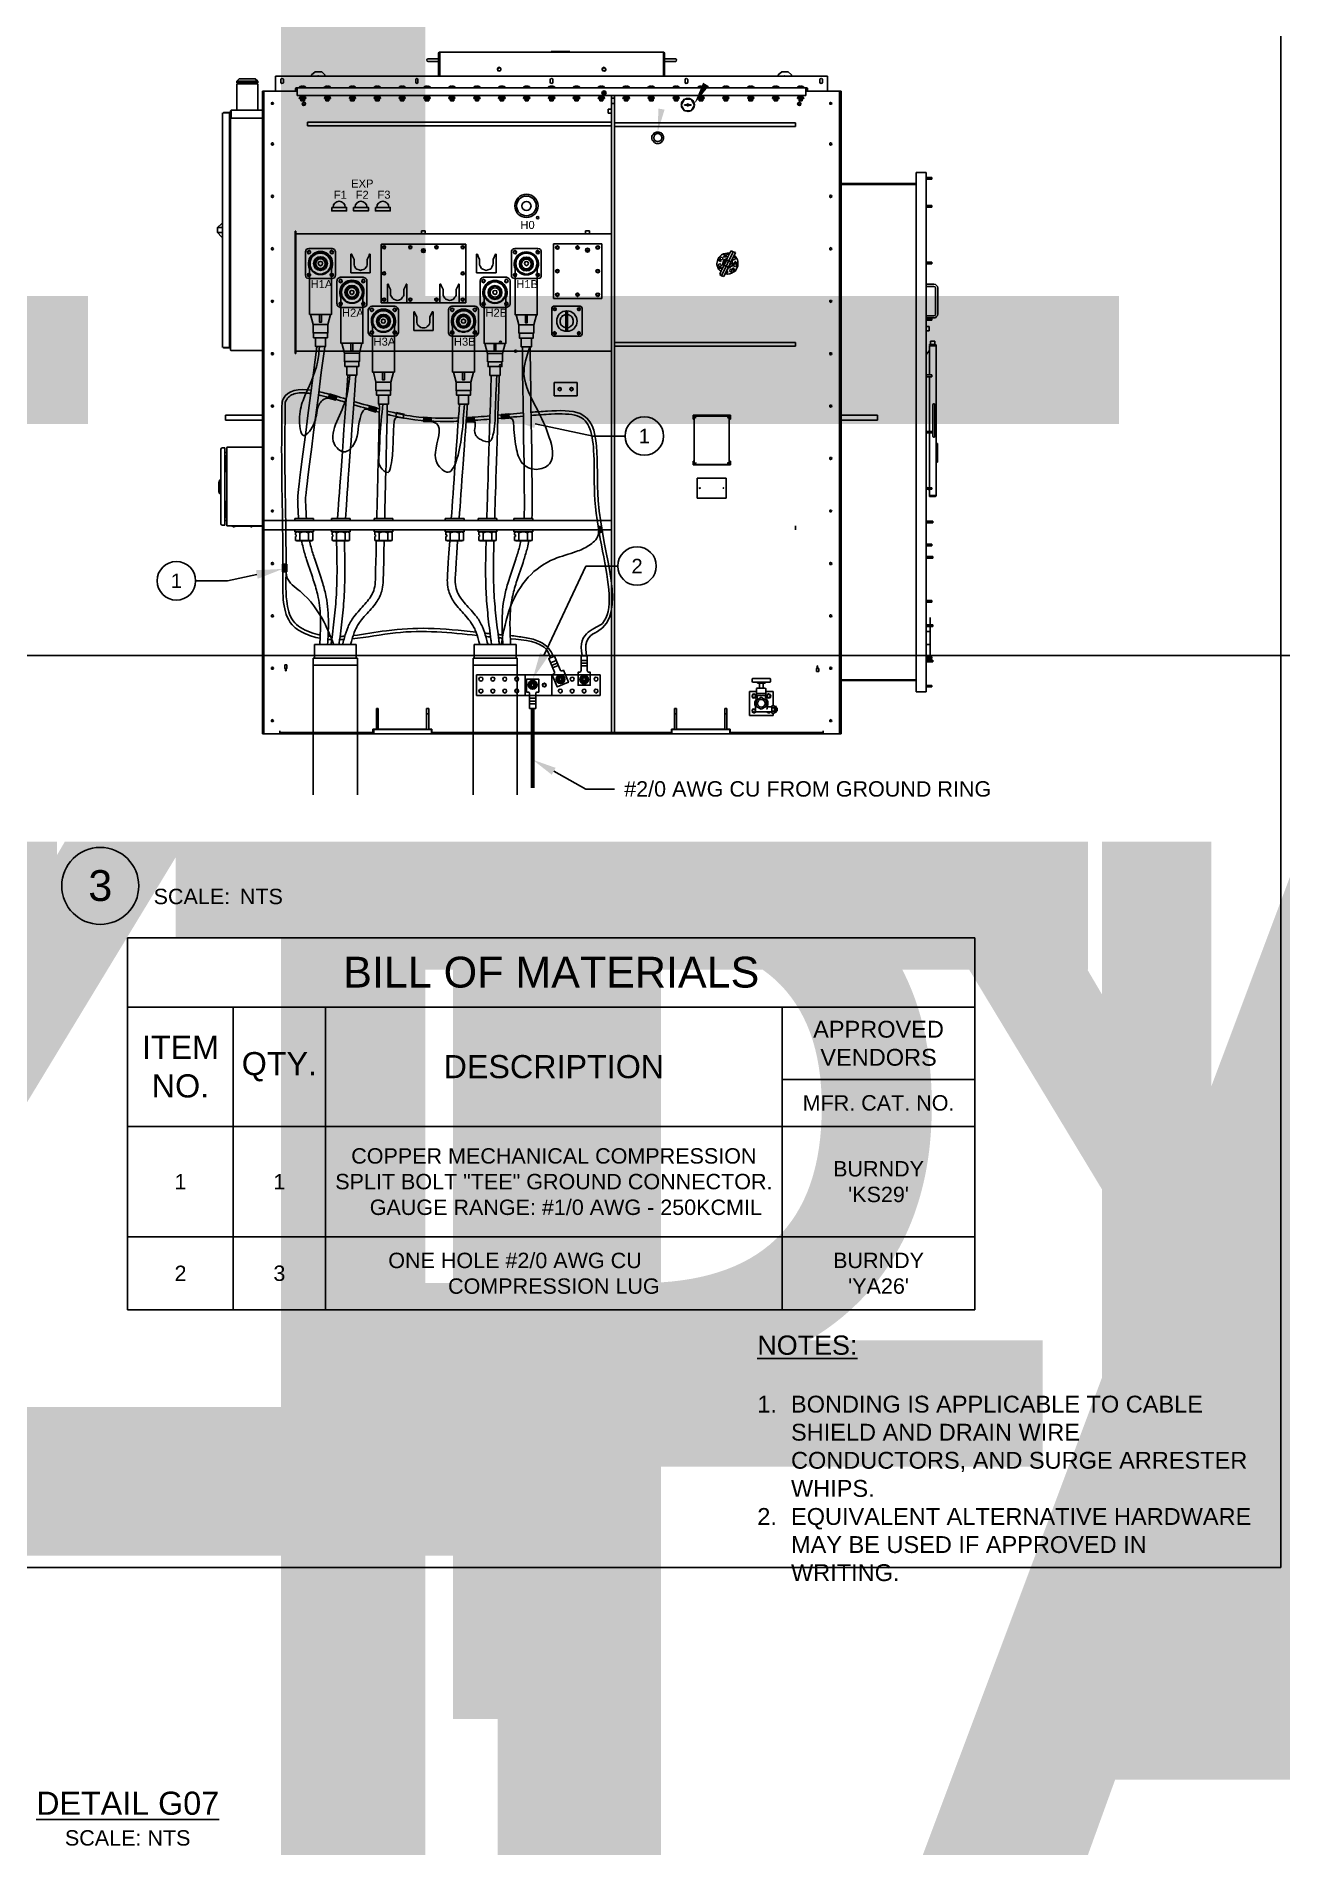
# Model space of a CAD drawing. Header units: feet. Extents: x -17 to 453, y -41 to 31.
# Drawn here: x 29.56 to 37.64, y 8.77 to 20.52 of the extents above; entities that cross this region are included whole.
import ezdxf
from ezdxf import colors
from ezdxf.entities.mleader import LeaderData, LeaderLine
from ezdxf.enums import TextEntityAlignment as Align
from ezdxf.math import Vec2, Vec3

# ---------------------------------------------------------------- set-up
doc = ezdxf.new("R2018")
doc.units = ezdxf.units.FT
doc.header["$MEASUREMENT"] = 0
doc.set_wipeout_variables(frame=1)
for name, color, linetype in [('6 IN SCH80 PVC PIPING', 4, 'Continuous'), ('E-CABL-ACMV', 1, 'AC_CABLE'), ('E-CABL-GND', 3, 'Continuous'), ('E-DETL', 1, 'Continuous'), ('E-EQPM', 253, 'Continuous'), ('E-EQPM-HRDW', 16, 'Continuous'), ('G-ANNO-TEXT', 1, 'Continuous')]:
    doc.layers.add(name, color=color, linetype=linetype)
doc.styles.add('NEI-A', font='arial.ttf')
doc.styles.get("Standard").update_dxf_attribs({"font": 'arial.ttf'})
doc.linetypes.add('AC_CABLE', pattern='A,1,-0.2,["AC",Standard,S=0.1,R=0,X=-0.1,Y=-0.05],-0.2', length=1.4)

msp = doc.modelspace()

# ---------------------------------------------------------------- texts
at = {"layer": 'E-EQPM-HRDW', "char_height": 0.051939, "attachment_point": 7, "style": 'NEI-A'}
for s, insert, width in [('F1', (31.49587, 19.46395), 0.0718736), ('EXP', (31.6081, 19.53685), 0.1425547), ('F2', (31.63756, 19.46395), 0.0718736), ('F3', (31.77924, 19.46395), 0.0718736), ('H0', (32.70702, 19.26731), 0.0898007), ('H1A', (31.34513, 18.88424), 0.1417752), ('H1B', (32.68057, 18.88398), 0.1417752), ('H2A', (31.54888, 18.69797), 0.1417752), ('H2B', (32.48011, 18.69824), 0.1417752), ('H3A', (31.75364, 18.50994), 0.1417752), ('H3B', (32.27562, 18.50945), 0.1417752)]:
    msp.add_mtext(s, dxfattribs=dict(at, insert=insert, width=width))
at = {"layer": 'G-ANNO-TEXT', "style": 'NEI-A'}
for s, width, gutter_width, insert, char_height, attachment_point in [('{\\H1.1429x;\\LNOTES:}\\P\\P\\pxi-2,l2,t2;1.^IBONDING IS APPLICABLE TO CABLE SHIELD AND DRAIN WIRE CONDUCTORS, AND SURGE ARRESTER WHIPS.\\P2.^IEQUIVALENT ALTERNATIVE HARDWARE MAY BE USED IF APPROVED IN WRITING.', 3.2623117, 0.9375, (34.24541, 12.0842), 0.109375, 1), ('{\\H0.6x;\\LDETAIL G07\\l\\P\\H0.66667x;SCALE: NTS}', 2.1770987, 0.54688, (30.15745, 8.94718), 0.25, 5)]:
    msp.add_mtext_dynamic_manual_height_columns(s, width=width, gutter_width=gutter_width, heights=[0], dxfattribs=dict(at, insert=insert, char_height=char_height, attachment_point=attachment_point))

# ---------------------------------------------------------------- blocks, each defined once
blk = doc.blocks.new('TERMINATION3')
at = {"layer": 'E-DETL'}
for p, q in [((1.65, -0.01), (1.65, -7.64)), ((-1.65, -7.64), (1.65, -7.64)), ((-1.51, -7.64), (-1.12, -9.15)), ((1.51, -7.64), (1.12, -9.15)), ((1.12, -9.15), (-1.12, -9.15)), ((1.12, -10.41), (-1.12, -10.41)), ((1.04, -11.12), (1.04, -10.41)), ((1.12, -10.41), (1.12, -9.15)), ((1.04, -11.12), (-1.04, -11.12)), ((0.76, -12.44), (0.76, -11.12))]:
    blk.add_line(p, q, dxfattribs=at)
at = {"layer": 'E-DETL', "flags": 128}
blk.add_lwpolyline([(1.65, -0.01), (1.65, -7.64), (1.51, -7.64), (1.12, -9.15), (1.12, -10.41), (1.04, -10.41), (1.04, -11.12), (0.76, -11.12), (0.76, -12.44), (-0.76, -12.44), (-0.76, -11.12), (-1.04, -11.12), (-1.04, -10.41), (-1.12, -10.41), (-1.12, -9.15), (-1.51, -7.64), (-1.65, -7.64), (-1.65, 0)], dxfattribs=at)
at = {"layer": 'E-DETL', "linetype": 'Continuous'}
blk.add_lwpolyline([(-0.14, -7.64), (0.14, -7.64), (0.14, -8.81), (-0.14, -8.81)], close=True, dxfattribs=at)
at = {"layer": 'E-DETL'}
for radius in [1.65, 1.04, 0.933, 0.723]:
    blk.add_circle((0, 0), radius, dxfattribs=at)
blk.add_arc((0, 0), 1.82, 334.5902, 205.411, dxfattribs=at)
at = {"layer": 'E-EQPM'}
blk.add_line((-0.76, -12.44), (0.76, -12.44), dxfattribs=at)
blk = doc.blocks.new('one hole ground lug')
at = {"layer": 'E-DETL', "color": 4, "linetype": 'Continuous'}
blk.add_lwpolyline([(60.581, 24.54), (60.564, 24.54), (60.564, 24.704), (60.716, 24.704), (60.716, 24.54), (60.699, 24.54, 0.414214), (60.679, 24.52), (60.679, 24.336), (60.601, 24.336), (60.601, 24.52, 0.414214)], format="xyb", close=True, dxfattribs=at)
blk.add_lwpolyline([(60.623, 24.604), (60.656, 24.604), (60.672, 24.632), (60.656, 24.66), (60.623, 24.66), (60.607, 24.632)], close=True, dxfattribs=at)
for points in [[(60.601, 24.462), (60.679, 24.462)], [(60.601, 24.428), (60.679, 24.428)], [(60.601, 24.394), (60.679, 24.394)]]:
    blk.add_lwpolyline(points, dxfattribs=at)
for radius in [0.0551, 0.0418]:
    blk.add_circle((60.64, 24.631), radius, dxfattribs=at)
blk = doc.blocks.new('*T65')
at = {"layer": 'G-ANNO-TEXT', "color": 0, "linetype": 'ByBlock', "lineweight": -2, "transparency": 16777216}
for p, q in [((0, 0), (5.5, 0)), ((0, 0), (0, -2.415)), ((5.5, 0), (5.5, -2.415)), ((0, -0.45), (5.5, -0.45)), ((0.686, -0.45), (0.686, -2.415)), ((1.284, -0.45), (1.284, -2.415)), ((4.25, -0.45), (4.25, -2.415)), ((4.25, -0.921), (5.5, -0.921)), ((0, -1.225), (5.5, -1.225)), ((0, -1.942), (5.5, -1.942)), ((0, -2.415), (5.5, -2.415))]:
    blk.add_line(p, q, dxfattribs=at)
at = {"layer": 'G-ANNO-TEXT', "color": 0, "transparency": 16777216, "attachment_point": 5, "style": 'NEI-A'}
for s, insert, char_height, width in [('BILL OF MATERIALS', (2.75, -0.225), 0.2, 5.38), ('APPROVED VENDORS', (4.875, -0.686), 0.10938, 1.13), ('ITEM\\PNO.', (0.343, -0.838), 0.15, 0.56612), ('QTY.', (0.985, -0.838), 0.15, 0.47791), ('DESCRIPTION', (2.767, -0.838), 0.15, 2.84597), ('MFR. CAT. NO.', (4.875, -1.073), 0.1, 1.13), ('\\A1;COPPER MECHANICAL COMPRESSION SPLIT BOLT "TEE" GROUND CONNECTOR.     GAUGE RANGE: #1/0 AWG - 250KCMIL', (2.767, -1.584), 0.1, 2.84597), ("BURNDY\\P'KS29'", (4.875, -1.584), 0.1, 1.13), ('1', (0.343, -1.584), 0.1, 0.56612), ('1', (0.985, -1.584), 0.1, 0.47791), ('ONE HOLE #2/0 AWG CU              COMPRESSION LUG', (2.767, -2.179), 0.1, 2.84597), ("BURNDY\\P'YA26'", (4.875, -2.179), 0.1, 1.13), ('2', (0.343, -2.179), 0.1, 0.56612), ('3', (0.985, -2.179), 0.1, 0.47791)]:
    blk.add_mtext(s, dxfattribs=dict(at, insert=insert, char_height=char_height, width=width))
blk = doc.blocks.new('_TagCircle')
at = {"color": 0, "linetype": 'ByBlock', "lineweight": -2, "transparency": 16777216}
blk.add_circle((0, 0), 0.125, dxfattribs=at)
at = {"color": 0, "transparency": 16777216, "style": 'NEI-A'}
blk.add_attdef('TAGNUMBER', text='', height=0.09375, dxfattribs=at).set_placement((0, -0.046875), align=Align.CENTER)
blk = doc.blocks.new('DETAIL_TITLE')
blk.add_circle((0.592, -0.513), 0.25)
at = {"style": 'NEI-A', "flags": 8}
blk.add_attdef('#', text='', height=0.2, dxfattribs=at).set_placement((0.592, -0.511), align=Align.MIDDLE_CENTER)
at = {"lineweight": 30, "style": '', "flags": 104}
blk.add_attdef('DETAIL_TITLE', text='', height=0.2, dxfattribs=at).set_placement((0.91, -0.525), align=Align.BOTTOM_LEFT)
at = {"style": 'NEI-A'}
for tag, p in [('SCALE:', (0.939, -0.738)), ('1"_=_', (1.547, -0.738))]:
    blk.add_attdef(tag, text='', height=0.1, dxfattribs=at).set_placement(p, align=Align.BOTTOM_LEFT)

# ---------------------------------------------------------------- hatches: boundary and pattern name
at = {"layer": 'E-CABL-GND'}
h = msp.add_hatch(color=256, dxfattribs=at)
h.dxf.hatch_style = 1
edge = h.paths.add_edge_path()
edge.add_spline(control_points=[(31.51525, 18.17968), (31.50382, 18.18411), (31.49226, 18.18864), (31.48056, 18.19326)], knot_values=[0.57938139, 0.57938139, 0.57938139, 0.57938139, 0.61721111, 0.61721111, 0.61721111, 0.61721111], degree=3, periodic=0)
edge.add_line((31.48056, 18.19326), (31.4687, 18.19667))
edge.add_line((31.4687, 18.19667), (31.46347, 18.17765))
edge.add_spline(control_points=[(31.46347, 18.17765), (31.47912, 18.17144), (31.49451, 18.16539), (31.50971, 18.15952)], knot_values=[0.56926738, 0.56926738, 0.56926738, 0.56926738, 0.61936143, 0.61936143, 0.61936143, 0.61936143], degree=3, periodic=0)
edge.add_line((31.50971, 18.15952), (31.51525, 18.17968))
edge = h.paths.add_edge_path()
edge.add_spline(control_points=[(31.50971, 18.15952), (31.49451, 18.16539), (31.47912, 18.17144), (31.46347, 18.17765)], knot_values=[0.56926738, 0.56926738, 0.56926738, 0.56926738, 0.61936143, 0.61936143, 0.61936143, 0.61936143], degree=3, periodic=0)
edge.add_line((31.46347, 18.17765), (31.46141, 18.17015))
edge.add_line((31.46141, 18.17015), (31.50889, 18.1565))
edge.add_line((31.50889, 18.1565), (31.50971, 18.15952))
edge = h.paths.add_edge_path()
edge.add_line((31.51617, 18.18303), (31.48056, 18.19326))
edge.add_spline(control_points=[(31.48056, 18.19326), (31.49226, 18.18864), (31.50382, 18.18411), (31.51525, 18.17968)], knot_values=[0.57938139, 0.57938139, 0.57938139, 0.57938139, 0.61721111, 0.61721111, 0.61721111, 0.61721111], degree=3, periodic=0)
edge.add_line((31.51525, 18.17968), (31.51617, 18.18303))
h = msp.add_hatch(color=256, dxfattribs=at)
h.dxf.hatch_style = 1
edge = h.paths.add_edge_path()
edge.add_spline(control_points=[(31.77442, 18.10239), (31.76298, 18.10681), (31.75143, 18.11134), (31.73973, 18.11597)], knot_values=[0.57938139, 0.57938139, 0.57938139, 0.57938139, 0.61721111, 0.61721111, 0.61721111, 0.61721111], degree=3, periodic=0)
edge.add_line((31.73973, 18.11597), (31.72786, 18.11938))
edge.add_line((31.72786, 18.11938), (31.72264, 18.10035))
edge.add_spline(control_points=[(31.72264, 18.10035), (31.73828, 18.09414), (31.75368, 18.08809), (31.76888, 18.08222)], knot_values=[0.56926738, 0.56926738, 0.56926738, 0.56926738, 0.61936143, 0.61936143, 0.61936143, 0.61936143], degree=3, periodic=0)
edge.add_line((31.76888, 18.08222), (31.77442, 18.10239))
edge = h.paths.add_edge_path()
edge.add_spline(control_points=[(31.76888, 18.08222), (31.75368, 18.08809), (31.73828, 18.09414), (31.72264, 18.10035)], knot_values=[0.56926738, 0.56926738, 0.56926738, 0.56926738, 0.61936143, 0.61936143, 0.61936143, 0.61936143], degree=3, periodic=0)
edge.add_line((31.72264, 18.10035), (31.72058, 18.09285))
edge.add_line((31.72058, 18.09285), (31.76805, 18.0792))
edge.add_line((31.76805, 18.0792), (31.76888, 18.08222))
edge = h.paths.add_edge_path()
edge.add_line((31.77534, 18.10573), (31.73973, 18.11597))
edge.add_spline(control_points=[(31.73973, 18.11597), (31.75143, 18.11134), (31.76298, 18.10681), (31.77442, 18.10239)], knot_values=[0.57938139, 0.57938139, 0.57938139, 0.57938139, 0.61721111, 0.61721111, 0.61721111, 0.61721111], degree=3, periodic=0)
edge.add_line((31.77442, 18.10239), (31.77534, 18.10573))
h = msp.add_hatch(dxfattribs=at)
h.set_pattern_fill('ANSI31', color=256)
h.set_pattern_definition([(45, (-0.17652, 0.04193), (-0.08838835, 0.08838835), [])])
edge = h.paths.add_edge_path()
edge.add_spline(control_points=[(31.774, 18.10346), (31.75789, 18.10652), (31.74179, 18.10989), (31.72563, 18.11352)], knot_values=[0.75819414, 0.75819414, 0.75819414, 0.75819414, 0.81273811, 0.81273811, 0.81273811, 0.81273811], degree=3, periodic=0)
edge.add_line((31.72563, 18.11352), (31.72199, 18.09312))
edge.add_spline(control_points=[(31.72199, 18.09312), (31.73813, 18.08958), (31.75426, 18.08632), (31.77042, 18.08335)], knot_values=[0.75911142, 0.75911142, 0.75911142, 0.75911142, 0.81263144, 0.81263144, 0.81263144, 0.81263144], degree=3, periodic=0)
edge.add_line((31.77042, 18.08335), (31.774, 18.10346))
edge = h.paths.add_edge_path()
edge.add_line((31.72632, 18.11739), (31.72563, 18.11352))
edge.add_spline(control_points=[(31.72563, 18.11352), (31.74179, 18.10989), (31.75789, 18.10652), (31.774, 18.10346)], knot_values=[0.75819414, 0.75819414, 0.75819414, 0.75819414, 0.81273811, 0.81273811, 0.81273811, 0.81273811], degree=3, periodic=0)
edge.add_line((31.774, 18.10346), (31.77484, 18.10814))
edge.add_line((31.77484, 18.10814), (31.72632, 18.11739))
edge = h.paths.add_edge_path()
edge.add_spline(control_points=[(31.77042, 18.08335), (31.75426, 18.08632), (31.73813, 18.08958), (31.72199, 18.09312)], knot_values=[0.75911142, 0.75911142, 0.75911142, 0.75911142, 0.81263144, 0.81263144, 0.81263144, 0.81263144], degree=3, periodic=0)
edge.add_line((31.72199, 18.09312), (31.72149, 18.09031))
edge.add_line((31.72149, 18.09031), (31.77001, 18.08106))
edge.add_line((31.77001, 18.08106), (31.77042, 18.08335))
h = msp.add_hatch(dxfattribs=at)
h.set_pattern_fill('ANSI31', color=256)
edge = h.paths.add_edge_path()
edge.add_spline(control_points=[(31.95052, 18.06153), (31.9344, 18.06459), (31.9183, 18.06796), (31.90214, 18.07159)], knot_values=[0.75819414, 0.75819414, 0.75819414, 0.75819414, 0.81273811, 0.81273811, 0.81273811, 0.81273811], degree=3, periodic=0)
edge.add_line((31.90214, 18.07159), (31.8985, 18.05119))
edge.add_spline(control_points=[(31.8985, 18.05119), (31.91464, 18.04764), (31.93078, 18.04439), (31.94693, 18.04142)], knot_values=[0.75911142, 0.75911142, 0.75911142, 0.75911142, 0.81263144, 0.81263144, 0.81263144, 0.81263144], degree=3, periodic=0)
edge.add_line((31.94693, 18.04142), (31.95052, 18.06153))
edge = h.paths.add_edge_path()
edge.add_line((31.90283, 18.07546), (31.90214, 18.07159))
edge.add_spline(control_points=[(31.90214, 18.07159), (31.9183, 18.06796), (31.9344, 18.06459), (31.95052, 18.06153)], knot_values=[0.75819414, 0.75819414, 0.75819414, 0.75819414, 0.81273811, 0.81273811, 0.81273811, 0.81273811], degree=3, periodic=0)
edge.add_line((31.95052, 18.06153), (31.95135, 18.06621))
edge.add_line((31.95135, 18.06621), (31.90283, 18.07546))
edge = h.paths.add_edge_path()
edge.add_spline(control_points=[(31.94693, 18.04142), (31.93078, 18.04439), (31.91464, 18.04764), (31.8985, 18.05119)], knot_values=[0.75911142, 0.75911142, 0.75911142, 0.75911142, 0.81263144, 0.81263144, 0.81263144, 0.81263144], degree=3, periodic=0)
edge.add_line((31.8985, 18.05119), (31.898, 18.04838))
edge.add_line((31.898, 18.04838), (31.94652, 18.03913))
edge.add_line((31.94652, 18.03913), (31.94693, 18.04142))
h = msp.add_hatch(color=256, dxfattribs=at)
h.dxf.hatch_style = 1
edge = h.paths.add_edge_path()
edge.add_line((32.12885, 18.04265), (32.11523, 18.04354))
edge.add_spline(control_points=[(32.11523, 18.04354), (32.10323, 18.04273), (32.09126, 18.04207), (32.07933, 18.04156)], knot_values=[0.95867066, 0.95867066, 0.95867066, 0.95867066, 0.99773415, 0.99773415, 0.99773415, 0.99773415], degree=3, periodic=0)
edge.add_line((32.07933, 18.04156), (32.07825, 18.02111))
edge.add_spline(control_points=[(32.07825, 18.02111), (32.09472, 18.0217), (32.11124, 18.02257), (32.12785, 18.02374)], knot_values=[0.95618258, 0.95618258, 0.95618258, 0.95618258, 1.00957238, 1.00957238, 1.00957238, 1.00957238], degree=3, periodic=0)
edge.add_line((32.12785, 18.02374), (32.12885, 18.04265))
edge = h.paths.add_edge_path()
edge.add_line((32.07956, 18.04587), (32.07933, 18.04156))
edge.add_spline(control_points=[(32.07933, 18.04156), (32.09126, 18.04207), (32.10323, 18.04273), (32.11523, 18.04354)], knot_values=[0.95867066, 0.95867066, 0.95867066, 0.95867066, 0.99773415, 0.99773415, 0.99773415, 0.99773415], degree=3, periodic=0)
edge.add_line((32.11523, 18.04354), (32.07956, 18.04587))
edge = h.paths.add_edge_path()
edge.add_spline(control_points=[(32.12785, 18.02374), (32.11124, 18.02257), (32.09472, 18.0217), (32.07825, 18.02111)], knot_values=[0.95618258, 0.95618258, 0.95618258, 0.95618258, 1.00957238, 1.00957238, 1.00957238, 1.00957238], degree=3, periodic=0)
edge.add_line((32.07825, 18.02111), (32.0781, 18.0184))
edge.add_line((32.0781, 18.0184), (32.12739, 18.01518))
edge.add_line((32.12739, 18.01518), (32.12785, 18.02374))
h = msp.add_hatch(dxfattribs=at)
h.set_pattern_fill('ANSI31', color=256)
h.set_pattern_definition([(45, (0.17942, -0.02739), (-0.08838835, 0.08838835), [])])
edge = h.paths.add_edge_path(flags=17)
edge.add_spline(control_points=[(32.07838, 18.02362), (32.09471, 18.02219), (32.11113, 18.02104), (32.12766, 18.02016)], knot_values=[0.95669615, 0.95669615, 0.95669615, 0.95669615, 1.00978933, 1.00978933, 1.00978933, 1.00978933], degree=3, periodic=0)
edge.add_line((32.12766, 18.02016), (32.12875, 18.04078))
edge.add_spline(control_points=[(32.12875, 18.04078), (32.11221, 18.04158), (32.09578, 18.04264), (32.07946, 18.04399)], knot_values=[0.9564402, 0.9564402, 0.9564402, 0.9564402, 1.01004964, 1.01004964, 1.01004964, 1.01004964], degree=3, periodic=0)
edge.add_line((32.07946, 18.04399), (32.07838, 18.02362))
edge = h.paths.add_edge_path()
edge.add_spline(control_points=[(32.12875, 18.04078), (32.11221, 18.04158), (32.09578, 18.04264), (32.07946, 18.04399)], knot_values=[0.9564402, 0.9564402, 0.9564402, 0.9564402, 1.01004964, 1.01004964, 1.01004964, 1.01004964], degree=3, periodic=0)
edge.add_line((32.07946, 18.04399), (32.0781, 18.0184))
edge.add_line((32.0781, 18.0184), (32.12739, 18.01518))
edge.add_line((32.12739, 18.01518), (32.12875, 18.04078))
edge = h.paths.add_edge_path(flags=17)
edge.add_spline(control_points=[(32.12766, 18.02016), (32.11113, 18.02104), (32.09471, 18.02219), (32.07838, 18.02362)], knot_values=[0.95669615, 0.95669615, 0.95669615, 0.95669615, 1.00978933, 1.00978933, 1.00978933, 1.00978933], degree=3, periodic=0)
edge.add_line((32.07838, 18.02362), (32.0781, 18.0184))
edge.add_line((32.0781, 18.0184), (32.12739, 18.01518))
edge.add_line((32.12739, 18.01518), (32.12766, 18.02016))
h = msp.add_hatch(color=256, dxfattribs=at)
h.dxf.hatch_style = 1
edge = h.paths.add_edge_path()
edge.add_line((32.40653, 18.04094), (32.39291, 18.04183))
edge.add_spline(control_points=[(32.39291, 18.04183), (32.3809, 18.04102), (32.36893, 18.04036), (32.35701, 18.03986)], knot_values=[0.95867066, 0.95867066, 0.95867066, 0.95867066, 0.99773415, 0.99773415, 0.99773415, 0.99773415], degree=3, periodic=0)
edge.add_line((32.35701, 18.03986), (32.35592, 18.0194))
edge.add_spline(control_points=[(32.35592, 18.0194), (32.37239, 18.01999), (32.38892, 18.02087), (32.40552, 18.02203)], knot_values=[0.95618258, 0.95618258, 0.95618258, 0.95618258, 1.00957238, 1.00957238, 1.00957238, 1.00957238], degree=3, periodic=0)
edge.add_line((32.40552, 18.02203), (32.40653, 18.04094))
edge = h.paths.add_edge_path()
edge.add_line((32.35724, 18.04416), (32.35701, 18.03986))
edge.add_spline(control_points=[(32.35701, 18.03986), (32.36893, 18.04036), (32.3809, 18.04102), (32.39291, 18.04183)], knot_values=[0.95867066, 0.95867066, 0.95867066, 0.95867066, 0.99773415, 0.99773415, 0.99773415, 0.99773415], degree=3, periodic=0)
edge.add_line((32.39291, 18.04183), (32.35724, 18.04416))
edge = h.paths.add_edge_path()
edge.add_spline(control_points=[(32.40552, 18.02203), (32.38892, 18.02087), (32.37239, 18.01999), (32.35592, 18.0194)], knot_values=[0.95618258, 0.95618258, 0.95618258, 0.95618258, 1.00957238, 1.00957238, 1.00957238, 1.00957238], degree=3, periodic=0)
edge.add_line((32.35592, 18.0194), (32.35577, 18.01669))
edge.add_line((32.35577, 18.01669), (32.40506, 18.01348))
edge.add_line((32.40506, 18.01348), (32.40552, 18.02203))
h = msp.add_hatch(dxfattribs=at)
h.set_pattern_fill('ANSI31', color=256)
h.set_pattern_definition([(45, (0.4571, -0.0291), (-0.08838835, 0.08838835), [])])
edge = h.paths.add_edge_path(flags=17)
edge.add_spline(control_points=[(32.35605, 18.02191), (32.37238, 18.02048), (32.3888, 18.01933), (32.40533, 18.01846)], knot_values=[0.95669615, 0.95669615, 0.95669615, 0.95669615, 1.00978933, 1.00978933, 1.00978933, 1.00978933], degree=3, periodic=0)
edge.add_line((32.40533, 18.01846), (32.40643, 18.03907))
edge.add_spline(control_points=[(32.40643, 18.03907), (32.38988, 18.03987), (32.37345, 18.04094), (32.35714, 18.04229)], knot_values=[0.9564402, 0.9564402, 0.9564402, 0.9564402, 1.01004964, 1.01004964, 1.01004964, 1.01004964], degree=3, periodic=0)
edge.add_line((32.35714, 18.04229), (32.35605, 18.02191))
edge = h.paths.add_edge_path()
edge.add_spline(control_points=[(32.40643, 18.03907), (32.38988, 18.03987), (32.37345, 18.04094), (32.35714, 18.04229)], knot_values=[0.9564402, 0.9564402, 0.9564402, 0.9564402, 1.01004964, 1.01004964, 1.01004964, 1.01004964], degree=3, periodic=0)
edge.add_line((32.35714, 18.04229), (32.35577, 18.01669))
edge.add_line((32.35577, 18.01669), (32.40506, 18.01348))
edge.add_line((32.40506, 18.01348), (32.40643, 18.03907))
edge = h.paths.add_edge_path(flags=17)
edge.add_spline(control_points=[(32.40533, 18.01846), (32.3888, 18.01933), (32.37238, 18.02048), (32.35605, 18.02191)], knot_values=[0.95669615, 0.95669615, 0.95669615, 0.95669615, 1.00978933, 1.00978933, 1.00978933, 1.00978933], degree=3, periodic=0)
edge.add_line((32.35605, 18.02191), (32.35577, 18.01669))
edge.add_line((32.35577, 18.01669), (32.40506, 18.01348))
edge.add_line((32.40506, 18.01348), (32.40533, 18.01846))
h = msp.add_hatch(color=256, dxfattribs=at)
h.dxf.hatch_style = 1
edge = h.paths.add_edge_path()
edge.add_line((32.63173, 18.06732), (32.61814, 18.06608))
edge.add_spline(control_points=[(32.61814, 18.06608), (32.6064, 18.06341), (32.59469, 18.0609), (32.58298, 18.05855)], knot_values=[0.95867066, 0.95867066, 0.95867066, 0.95867066, 0.99773415, 0.99773415, 0.99773415, 0.99773415], degree=3, periodic=0)
edge.add_line((32.58298, 18.05855), (32.58509, 18.03817))
edge.add_spline(control_points=[(32.58509, 18.03817), (32.60126, 18.04131), (32.61745, 18.04475), (32.63368, 18.04848)], knot_values=[0.95618258, 0.95618258, 0.95618258, 0.95618258, 1.00957238, 1.00957238, 1.00957238, 1.00957238], degree=3, periodic=0)
edge.add_line((32.63368, 18.04848), (32.63173, 18.06732))
edge = h.paths.add_edge_path()
edge.add_line((32.58254, 18.06284), (32.58298, 18.05855))
edge.add_spline(control_points=[(32.58298, 18.05855), (32.59469, 18.0609), (32.6064, 18.06341), (32.61814, 18.06608)], knot_values=[0.95867066, 0.95867066, 0.95867066, 0.95867066, 0.99773415, 0.99773415, 0.99773415, 0.99773415], degree=3, periodic=0)
edge.add_line((32.61814, 18.06608), (32.58254, 18.06284))
edge = h.paths.add_edge_path()
edge.add_spline(control_points=[(32.63368, 18.04848), (32.61745, 18.04475), (32.60126, 18.04131), (32.58509, 18.03817)], knot_values=[0.95618258, 0.95618258, 0.95618258, 0.95618258, 1.00957238, 1.00957238, 1.00957238, 1.00957238], degree=3, periodic=0)
edge.add_line((32.58509, 18.03817), (32.58536, 18.03547))
edge.add_line((32.58536, 18.03547), (32.63456, 18.03996))
edge.add_line((32.63456, 18.03996), (32.63368, 18.04848))
h = msp.add_hatch(color=256, dxfattribs=at)
h.dxf.hatch_style = 1
edge = h.paths.add_edge_path()
edge.add_spline(control_points=[(33.21324, 17.30265), (33.22204, 17.30596), (33.23076, 17.30927), (33.23939, 17.3126)], knot_values=[5.75187249, 5.75187249, 5.75187249, 5.75187249, 5.77783485, 5.77783485, 5.77783485, 5.77783485], degree=3, periodic=0)
edge.add_line((33.23939, 17.3126), (33.2356, 17.33344))
edge.add_spline(control_points=[(33.2356, 17.33344), (33.22694, 17.33009), (33.21823, 17.32672), (33.20948, 17.32335)], knot_values=[5.75540803, 5.75540803, 5.75540803, 5.75540803, 5.78157773, 5.78157773, 5.78157773, 5.78157773], degree=3, periodic=0)
edge.add_line((33.20948, 17.32335), (33.21324, 17.30265))
edge = h.paths.add_edge_path()
edge.add_spline(control_points=[(33.20948, 17.32335), (33.21823, 17.32672), (33.22694, 17.33009), (33.2356, 17.33344)], knot_values=[5.75540803, 5.75540803, 5.75540803, 5.75540803, 5.78157773, 5.78157773, 5.78157773, 5.78157773], degree=3, periodic=0)
edge.add_line((33.2356, 17.33344), (33.23368, 17.34406))
edge.add_line((33.23368, 17.34406), (33.20667, 17.33882))
edge.add_line((33.20667, 17.33882), (33.20948, 17.32335))
edge = h.paths.add_edge_path()
edge.add_line((33.2425, 17.29546), (33.23939, 17.3126))
edge.add_spline(control_points=[(33.23939, 17.3126), (33.23076, 17.30927), (33.22204, 17.30596), (33.21324, 17.30265)], knot_values=[5.75187249, 5.75187249, 5.75187249, 5.75187249, 5.77783485, 5.77783485, 5.77783485, 5.77783485], degree=3, periodic=0)
edge.add_line((33.21324, 17.30265), (33.2155, 17.29022))
edge.add_line((33.2155, 17.29022), (33.2425, 17.29546))
h = msp.add_hatch(dxfattribs=at)
h.set_pattern_fill('ANSI31', color=256)
h.set_pattern_definition([(45, (-0.74815, -0.98952), (-0.08838835, 0.08838835), [])])
edge = h.paths.add_edge_path()
edge.add_spline(control_points=[(31.20237, 17.07201), (31.18626, 17.07507), (31.17016, 17.07844), (31.154, 17.08207)], knot_values=[0.75819414, 0.75819414, 0.75819414, 0.75819414, 0.81273811, 0.81273811, 0.81273811, 0.81273811], degree=3, periodic=0)
edge.add_line((31.154, 17.08207), (31.15036, 17.06167))
edge.add_spline(control_points=[(31.15036, 17.06167), (31.1665, 17.05813), (31.18263, 17.05487), (31.19879, 17.0519)], knot_values=[0.75911142, 0.75911142, 0.75911142, 0.75911142, 0.81263144, 0.81263144, 0.81263144, 0.81263144], degree=3, periodic=0)
edge.add_line((31.19879, 17.0519), (31.20237, 17.07201))
edge = h.paths.add_edge_path()
edge.add_line((31.15469, 17.08594), (31.154, 17.08207))
edge.add_spline(control_points=[(31.154, 17.08207), (31.17016, 17.07844), (31.18626, 17.07507), (31.20237, 17.07201)], knot_values=[0.75819414, 0.75819414, 0.75819414, 0.75819414, 0.81273811, 0.81273811, 0.81273811, 0.81273811], degree=3, periodic=0)
edge.add_line((31.20237, 17.07201), (31.20321, 17.07669))
edge.add_line((31.20321, 17.07669), (31.15469, 17.08594))
edge = h.paths.add_edge_path()
edge.add_spline(control_points=[(31.19879, 17.0519), (31.18263, 17.05487), (31.1665, 17.05813), (31.15036, 17.06167)], knot_values=[0.75911142, 0.75911142, 0.75911142, 0.75911142, 0.81263144, 0.81263144, 0.81263144, 0.81263144], degree=3, periodic=0)
edge.add_line((31.15036, 17.06167), (31.14986, 17.05886))
edge.add_line((31.14986, 17.05886), (31.19838, 17.04961))
edge.add_line((31.19838, 17.04961), (31.19879, 17.0519))
h = msp.add_hatch(color=256, dxfattribs=at)
h.dxf.hatch_style = 1
edge = h.paths.add_edge_path()
edge.add_spline(control_points=[(31.16259, 17.05485), (31.17186, 17.05639), (31.18106, 17.05795), (31.19017, 17.05956)], knot_values=[5.75187249, 5.75187249, 5.75187249, 5.75187249, 5.77783485, 5.77783485, 5.77783485, 5.77783485], degree=3, periodic=0)
edge.add_line((31.19017, 17.05956), (31.19048, 17.08074))
edge.add_spline(control_points=[(31.19048, 17.08074), (31.18133, 17.07912), (31.17214, 17.0775), (31.1629, 17.07589)], knot_values=[5.75540803, 5.75540803, 5.75540803, 5.75540803, 5.78157773, 5.78157773, 5.78157773, 5.78157773], degree=3, periodic=0)
edge.add_line((31.1629, 17.07589), (31.16259, 17.05485))
edge = h.paths.add_edge_path()
edge.add_spline(control_points=[(31.1629, 17.07589), (31.17214, 17.0775), (31.18133, 17.07912), (31.19048, 17.08074)], knot_values=[5.75540803, 5.75540803, 5.75540803, 5.75540803, 5.78157773, 5.78157773, 5.78157773, 5.78157773], degree=3, periodic=0)
edge.add_line((31.19048, 17.08074), (31.19064, 17.09152))
edge.add_line((31.19064, 17.09152), (31.16313, 17.0916))
edge.add_line((31.16313, 17.0916), (31.1629, 17.07589))
edge = h.paths.add_edge_path()
edge.add_line((31.18991, 17.04213), (31.19017, 17.05956))
edge.add_spline(control_points=[(31.19017, 17.05956), (31.18106, 17.05795), (31.17186, 17.05639), (31.16259, 17.05485)], knot_values=[5.75187249, 5.75187249, 5.75187249, 5.75187249, 5.77783485, 5.77783485, 5.77783485, 5.77783485], degree=3, periodic=0)
edge.add_line((31.16259, 17.05485), (31.1624, 17.04221))
edge.add_line((31.1624, 17.04221), (31.18991, 17.04213))
h = msp.add_hatch(dxfattribs=at)
h.set_pattern_fill('ANSI31', color=256)
h.set_pattern_definition([(45, (-0.6798, -0.96908), (-0.08838835, 0.08838835), [])])
edge = h.paths.add_edge_path()
edge.add_spline(control_points=[(31.27072, 17.09245), (31.2546, 17.09551), (31.2385, 17.09887), (31.22234, 17.10251)], knot_values=[0.75819414, 0.75819414, 0.75819414, 0.75819414, 0.81273811, 0.81273811, 0.81273811, 0.81273811], degree=3, periodic=0)
edge.add_line((31.22234, 17.10251), (31.2187, 17.0821))
edge.add_spline(control_points=[(31.2187, 17.0821), (31.23484, 17.07856), (31.25097, 17.0753), (31.26713, 17.07233)], knot_values=[0.75911142, 0.75911142, 0.75911142, 0.75911142, 0.81263144, 0.81263144, 0.81263144, 0.81263144], degree=3, periodic=0)
edge.add_line((31.26713, 17.07233), (31.27072, 17.09245))
edge = h.paths.add_edge_path()
edge.add_line((31.22303, 17.10637), (31.22234, 17.10251))
edge.add_spline(control_points=[(31.22234, 17.10251), (31.2385, 17.09887), (31.2546, 17.09551), (31.27072, 17.09245)], knot_values=[0.75819414, 0.75819414, 0.75819414, 0.75819414, 0.81273811, 0.81273811, 0.81273811, 0.81273811], degree=3, periodic=0)
edge.add_line((31.27072, 17.09245), (31.27155, 17.09712))
edge.add_line((31.27155, 17.09712), (31.22303, 17.10637))
edge = h.paths.add_edge_path()
edge.add_spline(control_points=[(31.26713, 17.07233), (31.25097, 17.0753), (31.23484, 17.07856), (31.2187, 17.0821)], knot_values=[0.75911142, 0.75911142, 0.75911142, 0.75911142, 0.81263144, 0.81263144, 0.81263144, 0.81263144], degree=3, periodic=0)
edge.add_line((31.2187, 17.0821), (31.2182, 17.0793))
edge.add_line((31.2182, 17.0793), (31.26672, 17.07004))
edge.add_line((31.26672, 17.07004), (31.26713, 17.07233))
at = {"layer": 'E-DETL', "linetype": 'Continuous'}
for points in [[(33.83596, 20.07985), (33.89349, 20.21744), (33.93101, 20.19492)], [(33.59832, 19.89725), (33.60332, 20.04984), (33.64334, 20.04233)]]:
    msp.add_hatch(color=256, dxfattribs=at).paths.add_polyline_path(points)

# ---------------------------------------------------------------- linework, layer by layer
for p, q in [((31.24245, 17.37498), (31.24245, 17.38892)), ((31.36443, 17.38892), (31.24245, 17.38892)), ((31.36443, 17.38892), (31.36443, 17.37498)), ((31.48024, 17.37498), (31.48024, 17.38892)), ((31.60222, 17.38892), (31.48024, 17.38892)), ((31.60222, 17.38892), (31.60222, 17.37498)), ((31.75713, 17.37498), (31.75713, 17.38892)), ((31.87911, 17.38892), (31.75713, 17.38892)), ((31.87911, 17.38892), (31.87911, 17.37498)), ((32.21936, 17.37498), (32.21936, 17.38892)), ((32.34134, 17.38892), (32.21936, 17.38892)), ((32.34134, 17.38892), (32.34134, 17.37498)), ((32.43283, 17.37498), (32.43283, 17.38892)), ((32.55481, 17.38892), (32.43283, 17.38892)), ((32.55481, 17.38892), (32.55481, 17.37498)), ((32.66494, 17.37498), (32.66494, 17.38892)), ((32.78692, 17.38892), (32.66494, 17.38892)), ((32.78692, 17.38892), (32.78692, 17.37498)), ((31.24245, 17.31573), (31.24245, 17.30179)), ((31.36443, 17.30179), (31.24245, 17.30179)), ((31.25411, 17.30179), (31.24647, 17.29482)), ((31.24647, 17.29482), (31.24647, 17.28321)), ((31.25228, 17.28321), (31.24647, 17.28321)), ((31.24647, 17.2716), (31.24647, 17.24605)), ((31.24647, 17.2716), (31.25228, 17.2716)), ((31.25228, 17.2716), (31.25228, 17.28321)), ((31.27495, 17.29482), (31.27495, 17.24605)), ((31.33192, 17.29482), (31.33192, 17.24605)), ((31.3604, 17.29482), (31.35277, 17.30179)), ((31.3604, 17.29482), (31.3604, 17.24605)), ((31.36443, 17.30179), (31.36443, 17.31573)), ((31.48024, 17.31573), (31.48024, 17.30179)), ((31.60222, 17.30179), (31.48024, 17.30179)), ((31.4919, 17.30179), (31.48426, 17.29482)), ((31.48426, 17.29482), (31.48426, 17.28321)), ((31.49007, 17.28321), (31.48426, 17.28321)), ((31.48426, 17.2716), (31.48426, 17.24605)), ((31.48426, 17.2716), (31.49007, 17.2716)), ((31.49007, 17.2716), (31.49007, 17.28321)), ((31.51274, 17.29482), (31.51274, 17.24605)), ((31.56971, 17.29482), (31.56971, 17.24605)), ((31.59819, 17.29482), (31.59056, 17.30179)), ((31.59819, 17.29482), (31.59819, 17.24605)), ((31.60222, 17.30179), (31.60222, 17.31573)), ((31.75713, 17.31573), (31.75713, 17.30179)), ((31.87911, 17.30179), (31.75713, 17.30179)), ((31.76879, 17.30179), (31.76116, 17.29482)), ((31.76116, 17.29482), (31.76116, 17.28321)), ((31.76696, 17.28321), (31.76116, 17.28321)), ((31.76116, 17.2716), (31.76116, 17.24605)), ((31.76116, 17.2716), (31.76696, 17.2716)), ((31.76696, 17.2716), (31.76696, 17.28321)), ((31.78964, 17.29482), (31.78964, 17.24605)), ((31.8466, 17.29482), (31.8466, 17.24605)), ((31.87508, 17.29482), (31.86745, 17.30179)), ((31.87508, 17.29482), (31.87508, 17.24605)), ((31.87911, 17.30179), (31.87911, 17.31573)), ((32.21936, 17.31573), (32.21936, 17.30179)), ((32.34134, 17.30179), (32.21936, 17.30179)), ((32.23102, 17.30179), (32.22339, 17.29482)), ((32.22339, 17.29482), (32.22339, 17.28321)), ((32.2292, 17.28321), (32.22339, 17.28321)), ((32.22339, 17.2716), (32.22339, 17.24605)), ((32.22339, 17.2716), (32.2292, 17.2716)), ((32.2292, 17.2716), (32.2292, 17.28321)), ((32.25187, 17.29482), (32.25187, 17.24605)), ((32.30883, 17.29482), (32.30883, 17.24605)), ((32.33731, 17.29482), (32.32968, 17.30179)), ((32.33731, 17.29482), (32.33731, 17.24605)), ((32.34134, 17.30179), (32.34134, 17.31573)), ((32.43283, 17.31573), (32.43283, 17.30179)), ((32.55481, 17.30179), (32.43283, 17.30179)), ((32.44449, 17.30179), (32.43686, 17.29482)), ((32.43686, 17.29482), (32.43686, 17.28321)), ((32.44266, 17.28321), (32.43686, 17.28321)), ((32.43686, 17.2716), (32.43686, 17.24605)), ((32.43686, 17.2716), (32.44266, 17.2716)), ((32.44266, 17.2716), (32.44266, 17.28321)), ((32.46534, 17.29482), (32.46534, 17.24605)), ((32.5223, 17.29482), (32.5223, 17.24605)), ((32.55078, 17.29482), (32.54315, 17.30179)), ((32.55078, 17.29482), (32.55078, 17.24605)), ((32.55481, 17.30179), (32.55481, 17.31573)), ((32.66494, 17.31573), (32.66494, 17.30179)), ((32.78692, 17.30179), (32.66494, 17.30179)), ((32.6766, 17.30179), (32.66897, 17.29482)), ((32.66897, 17.29482), (32.66897, 17.28321)), ((32.67477, 17.28321), (32.66897, 17.28321)), ((32.66897, 17.2716), (32.66897, 17.24605)), ((32.66897, 17.2716), (32.67477, 17.2716)), ((32.67477, 17.2716), (32.67477, 17.28321)), ((32.69745, 17.29482), (32.69745, 17.24605)), ((32.75441, 17.29482), (32.75441, 17.24605)), ((32.78289, 17.29482), (32.77526, 17.30179)), ((32.78289, 17.29482), (32.78289, 17.24605)), ((32.78692, 17.30179), (32.78692, 17.31573)), ((31.24647, 17.24605), (31.3604, 17.24605)), ((31.25411, 17.24605), (31.25411, 17.24317)), ((31.25411, 17.24317), (31.35277, 17.24317)), ((31.35277, 17.24317), (31.35277, 17.24605)), ((31.48426, 17.24605), (31.59819, 17.24605)), ((31.4919, 17.24605), (31.4919, 17.24317)), ((31.4919, 17.24317), (31.59056, 17.24317)), ((31.59056, 17.24317), (31.59056, 17.24605)), ((31.76116, 17.24605), (31.87508, 17.24605)), ((31.76879, 17.24605), (31.76879, 17.24317)), ((31.76879, 17.24317), (31.86745, 17.24317)), ((31.86745, 17.24317), (31.86745, 17.24605)), ((32.22339, 17.24605), (32.33731, 17.24605)), ((32.23102, 17.24605), (32.23102, 17.24317)), ((32.23102, 17.24317), (32.32968, 17.24317)), ((32.32968, 17.24317), (32.32968, 17.24605)), ((32.43686, 17.24605), (32.55078, 17.24605)), ((32.44449, 17.24605), (32.44449, 17.24317)), ((32.44449, 17.24317), (32.54315, 17.24317)), ((32.54315, 17.24317), (32.54315, 17.24605)), ((32.66897, 17.24605), (32.78289, 17.24605)), ((32.6766, 17.24605), (32.6766, 17.24317)), ((32.6766, 17.24317), (32.77526, 17.24317)), ((32.77526, 17.24317), (32.77526, 17.24605))]:
    msp.add_line(p, q)
for centre, radius, start, end in [((31.26183, 17.28147), 0.02035, 93.147188, 138.997914), ((31.25844, 17.27911), 0.0228, 43.578949, 84.275905), ((31.30531, 17.23244), 0.06938, 91.54849, 115.946348), ((31.30214, 17.23481), 0.06699, 63.611796, 88.893367), ((31.34727, 17.28147), 0.02035, 93.147213, 138.997911), ((31.34388, 17.27911), 0.0228, 43.57899, 84.275875), ((31.49962, 17.28147), 0.02035, 93.147188, 138.997914), ((31.49623, 17.27911), 0.0228, 43.578949, 84.275905), ((31.5431, 17.23244), 0.06938, 91.54849, 115.946348), ((31.53993, 17.23481), 0.06699, 63.611796, 88.893367), ((31.58506, 17.28147), 0.02035, 93.147213, 138.997911), ((31.58167, 17.27911), 0.0228, 43.57899, 84.275875), ((31.77652, 17.28147), 0.02035, 93.147188, 138.997914), ((31.77313, 17.27911), 0.0228, 43.578949, 84.275905), ((31.82, 17.23244), 0.06938, 91.54849, 115.946348), ((31.81683, 17.23481), 0.06699, 63.611796, 88.893367), ((31.86196, 17.28147), 0.02035, 93.147213, 138.997911), ((31.85857, 17.27911), 0.0228, 43.57899, 84.275875), ((32.23875, 17.28147), 0.02035, 93.147188, 138.997914), ((32.23536, 17.27911), 0.0228, 43.578949, 84.275905), ((32.28223, 17.23244), 0.06938, 91.54849, 115.946348), ((32.27906, 17.23481), 0.06699, 63.611796, 88.893367), ((32.32419, 17.28147), 0.02035, 93.147213, 138.997911), ((32.3208, 17.27911), 0.0228, 43.57899, 84.275875), ((32.45221, 17.28147), 0.02035, 93.147188, 138.997914), ((32.44882, 17.27911), 0.0228, 43.578949, 84.275905), ((32.49569, 17.23244), 0.06938, 91.54849, 115.946348), ((32.49252, 17.23481), 0.06699, 63.611796, 88.893367), ((32.53766, 17.28147), 0.02035, 93.147213, 138.997911), ((32.53427, 17.27911), 0.0228, 43.57899, 84.275875), ((32.68432, 17.28147), 0.02035, 93.147188, 138.997914), ((32.68093, 17.27911), 0.0228, 43.578949, 84.275905), ((32.7278, 17.23244), 0.06938, 91.54849, 115.946348), ((32.72463, 17.23481), 0.06699, 63.611796, 88.893367), ((32.76977, 17.28147), 0.02035, 93.147213, 138.997911), ((32.76638, 17.27911), 0.0228, 43.57899, 84.275875)]:
    msp.add_arc(centre, radius, start, end)
at = {"layer": '6 IN SCH80 PVC PIPING'}
for p, q in [((31.36944, 16.56922), (31.64201, 16.56922)), ((31.36944, 16.56922), (31.36944, 16.48141)), ((31.64201, 16.56922), (31.64201, 16.48141)), ((32.4072, 16.56922), (32.67977, 16.56922)), ((31.3625, 15.59474), (31.3625, 16.48141)), ((31.64896, 16.48141), (31.3625, 16.48141)), ((31.64896, 15.59474), (31.64896, 16.48141)), ((31.3625, 16.43587), (31.64896, 16.43587))]:
    msp.add_line(p, q, dxfattribs=at)
at = {"layer": 'Defpoints'}
for points in [[(37.64417, 10.57905), (0.30977, 10.57905), (0.30977, 20.51939)], [(37.64417, 20.51939), (37.64417, 10.57905)]]:
    msp.add_lwpolyline(points, dxfattribs=at)
at = {"layer": 'E-CABL-ACMV', "linetype": 'Continuous'}
for points, knots in [([(31.38582, 18.50369), (31.38583, 18.50353), (31.38583, 18.50336), (31.38584, 18.5032), (31.38584, 18.50315), (31.38584, 18.50309), (31.38584, 18.50304), (31.2601, 17.54731), (31.26062, 17.52696), (31.2625, 17.46742), (31.26419, 17.42815), (31.26723, 17.38892)], [-0.01495751, -0.01495751, -0.01495751, -0.01495751, -0.00363673, -0.00363673, -0.00363673, 0, 0, 0, 1.39734284, 1.39734284, 4.08298335, 4.08298335, 4.08298335, 4.08298335]), ([(31.43695, 18.50369), (31.31121, 17.54815), (31.31172, 17.5281), (31.31362, 17.46804), (31.31536, 17.42825), (31.31849, 17.38892)], [0.01495783, 0.01495783, 0.01495783, 0.01495783, 1.39900128, 1.39900128, 4.17571441, 4.17571441, 4.17571441, 4.17571441]), ([(32.72032, 18.50138), (32.71981, 18.48127), (32.7193, 18.46122), (32.73551, 17.47279), (32.73386, 17.42828), (32.73072, 17.38892)], [0.01495783, 0.01495783, 0.01495783, 0.01495783, 1.39900128, 1.39900128, 4.17572087, 4.17572087, 4.17572087, 4.17572087]), ([(32.77145, 18.50138), (32.77145, 18.50121), (32.77144, 18.50105), (32.77144, 18.50088), (32.77144, 18.50083), (32.77144, 18.50078), (32.77144, 18.50072), (32.77092, 18.48043), (32.7704, 18.46008), (32.78625, 17.4915), (32.78501, 17.42906), (32.78199, 17.38892)], [-0.01495751, -0.01495751, -0.01495751, -0.01495751, -0.00363673, -0.00363673, -0.00363673, 0, 0, 0, 1.39734284, 1.39734284, 4.08380763, 4.08380763, 4.08380763, 4.08380763]), ([(31.5879, 18.31806), (31.58791, 18.3178), (31.58792, 18.31754), (31.58793, 18.31728), (31.58793, 18.31726), (31.58793, 18.31725), (31.58793, 18.31723), (31.5482, 17.78399), (31.52947, 17.52174), (31.52075, 17.38892)], [-0.01911812, -0.01911812, -0.01911812, -0.01911812, -0.00103049, -0.00103049, -0.00103049, 0, 0, 0, 1.0047268, 1.0047268, 1.0047268, 1.0047268]), ([(32.56935, 18.31744), (32.56934, 18.31717), (32.56933, 18.31691), (32.56932, 18.31665), (32.56932, 18.31664), (32.56932, 18.31662), (32.56932, 18.31661), (32.55262, 17.78378), (32.5444, 17.52169), (32.54024, 17.38892)], [-0.01911812, -0.01911812, -0.01911812, -0.01911812, -0.00103049, -0.00103049, -0.00103049, 0, 0, 0, 1.00455504, 1.00455504, 1.00455504, 1.00455504]), ([(31.7909, 18.12803), (31.79091, 18.12784), (31.79093, 18.12766), (31.7907, 18.13093), (31.79097, 18.12706), (31.791, 18.12666), (31.79102, 18.12625), (31.79189, 18.11381), (31.79275, 18.1015), (31.78036, 17.59788), (31.77756, 17.48243), (31.77531, 17.38892)], [-0.03912169, -0.03912169, -0.03912169, -0.03912169, -0.02686529, -0.02686529, -0.02686529, 0, 0, 0, 0.8187862, 0.8187862, 1.14282532, 1.14282532, 1.14282532, 1.14282532]), ([(31.84189, 18.13101), (31.84288, 18.1174), (31.84376, 18.10486), (31.83137, 17.59946), (31.82857, 17.48309), (31.82633, 17.38892)], [0, 0, 0, 0, 0.81694677, 0.81694677, 1.14272108, 1.14272108, 1.14272108, 1.14272108]), ([(32.31203, 18.13159), (32.31116, 18.11917), (32.31028, 18.10663), (32.27377, 17.60009), (32.2654, 17.48335), (32.2587, 17.38892)], [0, 0, 0, 0, 0.81694677, 0.81694677, 1.14341932, 1.14341932, 1.14341932, 1.14341932]), ([(32.36314, 18.1298), (32.36312, 18.12962), (32.36311, 18.12943), (32.3631, 18.12924), (32.36307, 18.12884), (32.36304, 18.12843), (32.36301, 18.12802), (32.36214, 18.11558), (32.36128, 18.10327), (32.32489, 17.59852), (32.31659, 17.48269), (32.30993, 17.38892)], [-0.03912169, -0.03912169, -0.03912169, -0.03912169, -0.02686529, -0.02686529, -0.02686529, 0, 0, 0, 0.8187862, 0.8187862, 1.14352873, 1.14352873, 1.14352873, 1.14352873]), ([(31.28596, 17.24605), (31.28908, 17.23027), (31.2926, 17.21454), (31.30312, 17.17292), (31.31074, 17.1473), (31.335, 17.07128), (31.35303, 17.02168), (31.37867, 16.93993), (31.38775, 16.90758), (31.39938, 16.85198), (31.40295, 16.82875), (31.40771, 16.78148), (31.40897, 16.75752), (31.41038, 16.68488), (31.40815, 16.63541), (31.40534, 16.58046), (31.40508, 16.5755), (31.40483, 16.57054), (31.40482, 16.57046), (31.40482, 16.57037), (31.40481, 16.57029), (31.40479, 16.56993), (31.40478, 16.56958), (31.40476, 16.56922)], [7.35342531, 7.35342531, 7.35342531, 7.35342531, 8.44267491, 8.44267491, 10.2559892, 10.2559892, 13.88261776, 13.88261776, 16.27714353, 16.27714353, 17.99638426, 17.99638426, 19.71562499, 19.71562499, 23.15410645, 23.15410645, 23.49465619, 23.49465619, 23.49465619, 23.50045963, 23.50045963, 23.50045963, 23.52485407, 23.52485407, 23.52485407, 23.52485407]), ([(31.33812, 17.24605), (31.34113, 17.23169), (31.3445, 17.2174), (31.35507, 17.1771), (31.36305, 17.15107), (31.3886, 17.07269), (31.40779, 17.02006), (31.43246, 16.93724), (31.44016, 16.90797), (31.45152, 16.85079), (31.45528, 16.82299), (31.45983, 16.76748), (31.46073, 16.73968), (31.46084, 16.66415), (31.45838, 16.61647), (31.45594, 16.56922)], [7.59542684, 7.59542684, 7.59542684, 7.59542684, 8.64693891, 8.64693891, 10.56323078, 10.56323078, 14.39581452, 14.39581452, 16.45022636, 16.45022636, 18.33636901, 18.33636901, 20.22251166, 20.22251166, 23.46446043, 23.46446043, 23.46446043, 23.46446043]), ([(31.51345, 17.24605), (31.51349, 17.24424), (31.51353, 17.24262), (31.5152, 17.18558), (31.51645, 17.13029), (31.51682, 17.02124), (31.51597, 16.96749), (31.51095, 16.86135), (31.50661, 16.80896), (31.49543, 16.70381), (31.48869, 16.65115), (31.48067, 16.58998), (31.47957, 16.58163), (31.47847, 16.57327), (31.47847, 16.57325), (31.47847, 16.57322), (31.47846, 16.5732), (31.47829, 16.57187), (31.47812, 16.57055), (31.47794, 16.56922)], [1.81118146, 1.81118146, 1.81118146, 1.81118146, 1.9233186, 1.9233186, 5.7699558, 5.7699558, 9.53272165, 9.53272165, 13.22665619, 13.22665619, 16.92059073, 16.92059073, 17.50476337, 17.50476337, 17.50476337, 17.50636087, 17.50636087, 17.50636087, 17.59902892, 17.59902892, 17.59902892, 17.59902892]), ([(31.56457, 17.24605), (31.5646, 17.24483), (31.56464, 17.24367), (31.56629, 17.18689), (31.56756, 17.13117), (31.56793, 17.02155), (31.5671, 16.96765), (31.56216, 16.86131), (31.55792, 16.80888), (31.54699, 16.70463), (31.54042, 16.65271), (31.53227, 16.59037), (31.53088, 16.57979), (31.52949, 16.56922)], [1.8431263, 1.8431263, 1.8431263, 1.8431263, 1.92281118, 1.92281118, 5.76843355, 5.76843355, 9.48156547, 9.48156547, 13.09328453, 13.09328453, 16.70500359, 16.70500359, 17.44380201, 17.44380201, 17.44380201, 17.44380201]), ([(31.77191, 17.24605), (31.7662, 17.00455), (31.76607, 16.98888), (31.76347, 16.95523), (31.76043, 16.93772), (31.75225, 16.91299), (31.74866, 16.90471), (31.73983, 16.88809), (31.73465, 16.87984), (31.71074, 16.84596), (31.68649, 16.8206), (31.64977, 16.77933), (31.63728, 16.76474), (31.61837, 16.73907), (31.61135, 16.72853), (31.59884, 16.70666), (31.59337, 16.69548), (31.57876, 16.66153), (31.57138, 16.63839), (31.56113, 16.60206), (31.55767, 16.58878), (31.55425, 16.57567), (31.55415, 16.57528), (31.55405, 16.57489), (31.55395, 16.57451), (31.55349, 16.57275), (31.55303, 16.57098), (31.55257, 16.56922)], [1.33270964, 1.33270964, 1.33270964, 1.33270964, 2.45635859, 2.45635859, 3.86982652, 3.86982652, 4.64319546, 4.64319546, 5.4165644, 5.4165644, 7.82397587, 7.82397587, 9.06893532, 9.06893532, 9.86925681, 9.86925681, 10.66957831, 10.66957831, 12.27022129, 12.27022129, 13.19764369, 13.19764369, 13.19764369, 13.22499451, 13.22499451, 13.22499451, 13.34963772, 13.34963772, 13.34963772, 13.34963772]), ([(31.82297, 17.24605), (31.81734, 17.00489), (31.81722, 16.98754), (31.81452, 16.95227), (31.81183, 16.93435), (31.80341, 16.90362), (31.79847, 16.89055), (31.78632, 16.86602), (31.77921, 16.85446), (31.75079, 16.81378), (31.72576, 16.78772), (31.69048, 16.74825), (31.67878, 16.73466), (31.66162, 16.71174), (31.65543, 16.70256), (31.64452, 16.68366), (31.63966, 16.67378), (31.62645, 16.64297), (31.61947, 16.62088), (31.61045, 16.58847), (31.60792, 16.57889), (31.60539, 16.56922)], [1.33217269, 1.33217269, 1.33217269, 1.33217269, 2.4508403, 2.4508403, 3.6210123, 3.6210123, 4.50169596, 4.50169596, 5.38237963, 5.38237963, 7.74623942, 7.74623942, 9.00462704, 9.00462704, 9.84306566, 9.84306566, 10.68150427, 10.68150427, 12.3583815, 12.3583815, 13.04537643, 13.04537643, 13.04537643, 13.04537643]), ([(32.24845, 17.24317), (32.23188, 17.00474), (32.23201, 16.98746), (32.2347, 16.95227), (32.23739, 16.93435), (32.24581, 16.90362), (32.25075, 16.89055), (32.2629, 16.86602), (32.27, 16.85446), (32.29843, 16.81378), (32.32345, 16.78772), (32.35874, 16.74825), (32.37044, 16.73466), (32.3876, 16.71174), (32.39379, 16.70256), (32.4047, 16.68366), (32.40956, 16.67378), (32.42277, 16.64297), (32.42975, 16.62088), (32.43877, 16.58847), (32.4413, 16.57889), (32.44382, 16.56922)], [1.3372251, 1.3372251, 1.3372251, 1.3372251, 2.4508403, 2.4508403, 3.6210123, 3.6210123, 4.50169596, 4.50169596, 5.38237963, 5.38237963, 7.74623942, 7.74623942, 9.00462704, 9.00462704, 9.84306566, 9.84306566, 10.68150427, 10.68150427, 12.3583815, 12.3583815, 13.04537643, 13.04537643, 13.04537643, 13.04537643]), ([(32.29966, 17.24317), (32.28302, 17.00441), (32.28315, 16.98881), (32.28574, 16.95523), (32.28879, 16.93772), (32.29697, 16.91299), (32.30055, 16.90471), (32.30938, 16.88809), (32.31457, 16.87984), (32.33848, 16.84596), (32.36273, 16.8206), (32.39944, 16.77933), (32.41194, 16.76474), (32.43085, 16.73907), (32.43787, 16.72853), (32.45038, 16.70666), (32.45584, 16.69548), (32.47046, 16.66153), (32.47784, 16.63839), (32.48809, 16.60206), (32.49155, 16.58878), (32.49496, 16.57567), (32.49506, 16.57528), (32.49517, 16.57489), (32.49527, 16.57451), (32.49573, 16.57275), (32.49618, 16.57098), (32.49664, 16.56922)], [1.33778133, 1.33778133, 1.33778133, 1.33778133, 2.45635859, 2.45635859, 3.86982652, 3.86982652, 4.64319546, 4.64319546, 5.4165644, 5.4165644, 7.82397587, 7.82397587, 9.06893532, 9.06893532, 9.86925681, 9.86925681, 10.66957831, 10.66957831, 12.27022129, 12.27022129, 13.19764369, 13.19764369, 13.19764369, 13.22499451, 13.22499451, 13.22499451, 13.34963772, 13.34963772, 13.34963772, 13.34963772]), ([(32.48457, 17.24317), (32.48456, 17.24295), (32.48455, 17.24274), (32.48292, 17.18689), (32.48166, 17.13117), (32.48129, 17.02155), (32.48212, 16.96765), (32.48705, 16.86131), (32.4913, 16.80888), (32.50222, 16.70463), (32.5088, 16.65271), (32.51694, 16.59037), (32.51833, 16.57979), (32.51973, 16.56922)], [1.90782344, 1.90782344, 1.90782344, 1.90782344, 1.92281118, 1.92281118, 5.76843355, 5.76843355, 9.48156547, 9.48156547, 13.09328453, 13.09328453, 16.70500359, 16.70500359, 17.44380201, 17.44380201, 17.44380201, 17.44380201]), ([(32.5357, 17.24317), (32.53568, 17.24244), (32.53566, 17.24172), (32.53402, 17.18558), (32.53276, 17.13029), (32.5324, 17.02124), (32.53325, 16.96749), (32.53827, 16.86135), (32.5426, 16.80896), (32.55379, 16.70381), (32.56053, 16.65115), (32.56855, 16.58998), (32.56964, 16.58163), (32.57074, 16.57327), (32.57075, 16.57325), (32.57075, 16.57322), (32.57075, 16.5732), (32.57093, 16.57187), (32.5711, 16.57055), (32.57128, 16.56922)], [1.87364256, 1.87364256, 1.87364256, 1.87364256, 1.9233186, 1.9233186, 5.7699558, 5.7699558, 9.53272165, 9.53272165, 13.22665619, 13.22665619, 16.92059073, 16.92059073, 17.50476337, 17.50476337, 17.50476337, 17.50636087, 17.50636087, 17.50636087, 17.59902892, 17.59902892, 17.59902892, 17.59902892]), ([(32.71049, 17.24317), (32.70763, 17.22978), (32.70447, 17.21644), (32.69415, 17.1771), (32.68616, 17.15107), (32.66061, 17.07269), (32.64143, 17.02006), (32.61676, 16.93724), (32.60906, 16.90797), (32.5977, 16.85079), (32.59394, 16.82299), (32.58939, 16.76748), (32.58849, 16.73968), (32.58838, 16.66415), (32.59084, 16.61647), (32.59328, 16.56922)], [7.66573404, 7.66573404, 7.66573404, 7.66573404, 8.64693891, 8.64693891, 10.56323078, 10.56323078, 14.39581452, 14.39581452, 16.45022636, 16.45022636, 18.33636901, 18.33636901, 20.22251166, 20.22251166, 23.46446043, 23.46446043, 23.46446043, 23.46446043]), ([(32.76268, 17.24317), (32.75971, 17.22835), (32.75638, 17.21359), (32.7461, 17.17292), (32.73848, 17.1473), (32.71421, 17.07128), (32.69619, 17.02168), (32.67055, 16.93993), (32.66147, 16.90758), (32.64984, 16.85198), (32.64627, 16.82875), (32.64151, 16.78148), (32.64025, 16.75752), (32.63884, 16.68488), (32.64107, 16.63541), (32.64388, 16.58046), (32.64414, 16.5755), (32.64439, 16.57054), (32.6444, 16.57046), (32.6444, 16.57037), (32.64441, 16.57029), (32.64442, 16.56993), (32.64444, 16.56958), (32.64446, 16.56922)], [7.41968851, 7.41968851, 7.41968851, 7.41968851, 8.44267491, 8.44267491, 10.2559892, 10.2559892, 13.88261776, 13.88261776, 16.27714353, 16.27714353, 17.99638426, 17.99638426, 19.71562499, 19.71562499, 23.15410645, 23.15410645, 23.49465619, 23.49465619, 23.49465619, 23.50045963, 23.50045963, 23.50045963, 23.52485407, 23.52485407, 23.52485407, 23.52485407])]:
    msp.add_open_spline(points, degree=3, knots=knots, dxfattribs=at)
for points in [[(31.63904, 18.31806), (31.59918, 17.78332), (31.58045, 17.52123), (31.57177, 17.38892)], [(32.51821, 18.31744), (32.50146, 17.78311), (32.49324, 17.52118), (32.4891, 17.38892)]]:
    msp.add_open_spline(points, degree=3, dxfattribs=at)
at = {"layer": 'E-CABL-GND'}
for points in [[(31.4687, 18.19667), (31.51617, 18.18303), (31.50889, 18.1565), (31.46141, 18.17015)], [(31.72786, 18.11938), (31.77534, 18.10573), (31.76805, 18.0792), (31.72058, 18.09285)], [(31.90283, 18.07546), (31.95135, 18.06621), (31.94652, 18.03913), (31.898, 18.04838)], [(32.07956, 18.04587), (32.12885, 18.04265), (32.12739, 18.01518), (32.0781, 18.0184)], [(32.35724, 18.04416), (32.40653, 18.04094), (32.40506, 18.01348), (32.35577, 18.01669)], [(32.58254, 18.06284), (32.63173, 18.06732), (32.63456, 18.03996), (32.58536, 18.03547)], [(31.19064, 17.09152), (31.18991, 17.04213), (31.1624, 17.04221), (31.16313, 17.0916)]]:
    msp.add_lwpolyline(points, close=True, dxfattribs=at)
for points in [[(31.4023, 18.50158), (31.39048, 18.4031), (31.30115, 18.16807), (31.27356, 18.04858), (31.29983, 17.92647), (31.37077, 18.01313), (31.40099, 18.12868), (31.42332, 18.15625), (31.46668, 18.16938), (31.4877, 18.16544)], [(32.76661, 18.49714), (32.73051, 18.32609), (32.8134, 18.10159), (32.89497, 17.9145), (32.8963, 17.74345), (32.80939, 17.70736), (32.72115, 17.74612), (32.6797, 17.85035), (32.66232, 18.00671), (32.65563, 18.0321), (32.63863, 18.04215), (32.59986, 18.04047)], [(31.59907, 18.31962), (31.56487, 18.13492), (31.51669, 17.84598), (31.56069, 17.82093), (31.63, 17.8778), (31.67434, 18.06257), (31.70584, 18.09907), (31.72149, 18.09666), (31.74886, 18.08936)], [(32.55416, 18.31655), (32.54416, 18.08013), (32.52917, 17.92861), (32.51001, 17.89032), (32.45087, 17.90031), (32.42578, 17.91828), (32.41108, 17.94669), (32.41435, 18.00121), (32.41141, 18.01983), (32.3784, 18.02185), (32.36591, 18.02352)], [(31.81485, 18.1302), (31.79546, 17.91912), (31.78992, 17.80008), (31.79962, 17.72188), (31.84809, 17.68797), (31.86678, 17.73295), (31.87994, 17.85545), (31.8834, 17.95718), (31.88686, 18.01255), (31.89587, 18.03954), (31.90625, 18.04577)], [(32.34389, 18.13113), (32.32809, 17.94303), (32.29519, 17.77599), (32.2386, 17.68917), (32.16753, 17.74573), (32.15569, 17.81939), (32.16247, 18.00547), (32.09265, 18.02195)], [(32.58189, 16.56931), (32.64391, 16.81725), (32.75825, 17.00707), (32.92686, 17.12523), (33.07028, 17.17365), (33.15167, 17.21239), (33.21175, 17.28019), (33.21578, 17.30873)], [(31.49445, 16.57291), (31.43266, 16.71458), (31.27637, 16.9156), (31.19156, 17.00763), (31.1855, 17.06696)]]:
    msp.add_spline(points, degree=3, dxfattribs=at)
for points, knots in [([(31.15988, 18.14541), (31.16237, 18.15168), (31.19078, 18.22309), (31.26821, 18.23193), (31.34879, 18.22054)], [0, 0, 0, 0, 0.019931117, 0.227151108, 0.227151108, 0.227151108, 0.227151108]), ([(31.39862, 18.21151), (31.43348, 18.20402), (31.49559, 18.18697), (31.55277, 18.17034), (31.57649, 18.16334)], [0.269046925, 0.269046925, 0.269046925, 0.269046925, 0.355724415, 0.420677006, 0.420677006, 0.420677006, 0.420677006]), ([(31.40684, 16.6106), (31.36972, 16.61755), (31.311, 16.63589), (31.16186, 16.72652), (31.17029, 17.20635), (31.15372, 17.65566), (31.15859, 18.04254), (31.15988, 18.14541)], [5.19379061, 5.19379061, 5.19379061, 5.19379061, 5.30915623, 5.38103995, 5.69841199, 6.5436913, 6.84987398, 6.84987398, 6.84987398, 6.84987398]), ([(31.40778, 16.6316), (31.38583, 16.63586), (31.36432, 16.6417), (31.29927, 16.66568), (31.25624, 16.68999), (31.20707, 16.75769), (31.1951, 16.80265), (31.18238, 16.92507), (31.18617, 17.00607), (31.186, 17.15629), (31.18535, 17.22861), (31.18264, 17.44047), (31.17984, 17.57488), (31.17741, 17.85112), (31.1788, 17.99551), (31.18063, 18.14129)], [5.19695906, 5.19695906, 5.19695906, 5.19695906, 5.26836798, 5.26836798, 5.41814701, 5.41814701, 5.56792605, 5.56792605, 5.77898695, 5.77898695, 5.99004785, 5.99004785, 6.41216965, 6.41216965, 6.84604485, 6.84604485, 6.84604485, 6.84604485]), ([(31.18063, 18.14129), (31.1928, 18.17162), (31.20649, 18.18463), (31.25291, 18.20339), (31.28431, 18.20589), (31.32849, 18.20218), (31.33721, 18.20117), (31.34609, 18.19991)], [0.003844781, 0.003844781, 0.003844781, 0.003844781, 0.103720691, 0.103720691, 0.203596601, 0.203596601, 0.227369241, 0.227369241, 0.227369241, 0.227369241]), ([(31.39592, 18.19082), (31.4395, 18.18139), (31.48484, 18.16829), (31.54325, 18.15143), (31.55925, 18.14675), (31.57491, 18.14212)], [0.270565146, 0.270565146, 0.270565146, 0.270565146, 0.381468996, 0.381468996, 0.42462559, 0.42462559, 0.42462559, 0.42462559]), ([(32.77665, 18.07786), (32.81162, 18.0806), (32.92436, 18.0886), (33.25823, 18.09994), (33.1251, 17.38269), (33.4423, 16.69989), (33.11327, 16.61678), (33.13744, 16.49651)], [1.65621929, 1.65621929, 1.65621929, 1.65621929, 1.75337867, 1.9660396, 2.54342869, 3.3939212, 3.56197511, 3.56197511, 3.56197511, 3.56197511]), ([(31.84204, 18.06471), (31.84855, 18.06304), (31.85504, 18.06141), (31.96852, 18.03342), (32.07453, 18.01971), (32.22544, 18.01769), (32.26447, 18.01837), (32.30402, 18.01992)], [0.696791547, 0.696791547, 0.696791547, 0.696791547, 0.718244557, 0.718244557, 1.072677973, 1.072677973, 1.194148816, 1.194148816, 1.194148816, 1.194148816]), ([(31.84234, 18.08612), (31.90019, 18.07113), (32.04722, 18.03939), (32.20429, 18.03676), (32.30552, 18.0408)], [0.691391317, 0.691391317, 0.691391317, 0.691391317, 0.883443687, 1.196535848, 1.196535848, 1.196535848, 1.196535848]), ([(32.77698, 18.05715), (32.82019, 18.06055), (32.8638, 18.06354), (32.97194, 18.06904), (33.03444, 18.06862), (33.11848, 18.03994), (33.14196, 18.01238), (33.17469, 17.92635), (33.18144, 17.86858), (33.18764, 17.71406), (33.18417, 17.61091), (33.20765, 17.28066), (33.27607, 17.05783), (33.28718, 16.81223), (33.27488, 16.74703), (33.20765, 16.67167), (33.06985, 16.65988), (33.10831, 16.49797)], [1.6546298, 1.6546298, 1.6546298, 1.6546298, 1.77505035, 1.77505035, 1.95123525, 1.95123525, 2.12742015, 2.12742015, 2.30360505, 2.30360505, 2.54030194, 2.54030194, 3.05494338, 3.05494338, 3.3206229, 3.3206229, 3.56306752, 3.56306752, 3.56306752, 3.56306752]), ([(31.56734, 16.62391), (31.5662, 16.62383), (31.56506, 16.62376), (31.55472, 16.62315), (31.54556, 16.62274), (31.53645, 16.62248)], [5.0309515514, 5.0309515514, 5.0309515514, 5.0309515514, 5.0343869836, 5.0343869836, 5.0621612845, 5.0621612845, 5.0621612845, 5.0621612845]), ([(32.42695, 16.62861), (32.25067, 16.64792), (31.99224, 16.6745), (31.70876, 16.61675), (31.61568, 16.60711)], [4.169753734, 4.169753734, 4.169753734, 4.169753734, 4.712188041, 4.984852401, 4.984852401, 4.984852401, 4.984852401]), ([(32.41928, 16.65038), (32.31584, 16.66169), (32.21328, 16.67226), (32.02026, 16.67689), (31.92982, 16.67247), (31.76552, 16.64971), (31.69302, 16.63654), (31.62231, 16.62875)], [4.179942699, 4.179942699, 4.179942699, 4.179942699, 4.498249895, 4.498249895, 4.766318439, 4.766318439, 4.976157902, 4.976157902, 4.976157902, 4.976157902]), ([(32.51046, 16.64044), (32.50803, 16.6407), (32.50561, 16.64096), (32.49399, 16.64221), (32.48481, 16.6432), (32.47563, 16.6442)], [4.0867220881, 4.0867220881, 4.0867220881, 4.0867220881, 4.0941261236, 4.0941261236, 4.122242364, 4.122242364, 4.122242364, 4.122242364])]:
    msp.add_open_spline(points, degree=3, knots=knots, dxfattribs=at)
for points in [[(31.62486, 18.12725), (31.68397, 18.10954), (31.73865, 18.09293), (31.79131, 18.0783)], [(31.62643, 18.14849), (31.68526, 18.13089), (31.73953, 18.11438), (31.79153, 18.09984)], [(32.35544, 18.02237), (32.40589, 18.02518), (32.45718, 18.02915), (32.50931, 18.03361)], [(32.35695, 18.04329), (32.40702, 18.04612), (32.45803, 18.05009), (32.50997, 18.05454)], [(32.56059, 18.03811), (32.61475, 18.04296), (32.66997, 18.04818), (32.72598, 18.05296)], [(32.56125, 18.05905), (32.61507, 18.06387), (32.66987, 18.06898), (32.72565, 18.0737)], [(31.48226, 16.60209), (31.47403, 16.60247), (31.46584, 16.60301), (31.45768, 16.60372)], [(31.48496, 16.62279), (31.47613, 16.62318), (31.46736, 16.62375), (31.45864, 16.62453)], [(31.56139, 16.60272), (31.55215, 16.6022), (31.54293, 16.60182), (31.53374, 16.6016)], [(32.51318, 16.61923), (32.50286, 16.62033), (32.49256, 16.62144), (32.48227, 16.62256)], [(32.59078, 16.63231), (32.58139, 16.6332), (32.57203, 16.63411), (32.56268, 16.63504)], [(32.59117, 16.61138), (32.58257, 16.61219), (32.57399, 16.61302), (32.56542, 16.61386)]]:
    msp.add_open_spline(points, degree=3, dxfattribs=at)
at = {"layer": 'E-DETL', "linetype": 'Continuous'}
for p, q in [((33.63834, 20.41255), (33.63834, 20.25996)), ((31.60464, 20.11487), (31.60464, 20.09987)), ((31.78975, 20.11487), (31.78975, 20.09987)), ((32.27504, 20.11487), (32.27504, 20.09987)), ((32.89791, 20.11487), (32.89791, 20.09987)), ((33.38319, 20.11487), (33.38319, 20.09987)), ((33.5683, 20.11487), (33.5683, 20.09987)), ((34.19117, 20.11487), (34.19117, 20.09987)), ((34.78902, 20.1624), (34.56138, 20.1624)), ((34.57139, 20.18241), (34.57139, 20.1624)), ((31.73222, 19.10428), (31.72722, 19.10428)), ((33.99605, 19.06676), (33.99605, 19.05925)), ((34.03107, 19.09177), (34.03107, 19.08677)), ((34.03357, 19.09427), (34.03357, 19.08927)), ((34.03357, 19.04424), (34.03357, 19.03924)), ((34.03608, 19.10178), (34.03608, 19.09177)), ((34.03858, 19.10178), (34.03858, 19.09427)), ((34.0811, 19.07176), (34.0811, 19.05175)), ((34.0836, 19.03924), (34.0836, 19.02924)), ((34.08611, 19.07927), (34.08611, 19.07426)), ((34.02107, 19.01923), (34.02107, 19.01423)), ((34.04108, 18.98421), (34.05108, 18.98421)), ((34.04858, 18.99171), (34.04858, 18.98171)), ((34.08611, 19.01423), (34.08611, 19.00422)), ((31.68219, 18.84163), (31.68219, 18.87164)), ((31.96986, 18.90917), (31.96486, 18.90917)), ((32.31006, 18.90917), (32.30506, 18.90917)), ((31.88731, 18.65402), (31.88731, 18.68403)), ((32.13996, 18.72906), (32.13496, 18.72906)), ((32.40762, 18.65402), (32.40762, 18.68403)), ((30.75164, 17.63341), (30.75164, 17.62341)), ((34.27372, 16.24009), (34.30123, 16.24009)), ((31.74973, 16.01997), (31.74973, 15.98995)), ((32.13246, 16.01997), (32.13246, 15.98995)), ((33.68837, 16.01997), (33.68837, 15.98995)), ((34.06859, 16.01997), (34.06859, 15.98995)), ((34.78902, 15.98995), (34.06859, 15.98995))]:
    msp.add_line(p, q, dxfattribs=at)
for points in [[(32.10744, 20.37253), (32.10244, 20.37002), (32.09994, 20.36502), (32.10244, 20.35752), (32.10744, 20.35502)], [(32.10744, 20.37253), (32.17498, 20.37253)], [(32.10744, 20.35502), (32.17498, 20.35502)], [(32.17998, 20.41505), (32.17498, 20.41005)], [(32.17498, 20.25996), (32.17498, 20.41005)], [(32.17998, 20.41255), (32.17748, 20.41005)], [(32.17748, 20.25996), (32.17748, 20.41005)], [(32.17998, 20.41505), (33.63834, 20.41505)], [(32.18499, 20.41255), (32.17998, 20.41255)], [(32.18248, 20.25996), (32.18248, 20.41255)], [(32.18499, 20.25996), (32.18499, 20.41505)], [(32.90791, 20.41505), (32.90791, 20.42005)], [(32.90791, 20.42005), (33.02798, 20.42005)], [(32.96795, 20.41505), (32.96795, 20.42005)], [(33.02798, 20.41505), (33.02798, 20.42005)], [(33.63584, 20.25996), (33.63584, 20.41505)], [(33.63834, 20.41255), (33.63584, 20.41255)], [(33.64334, 20.41005), (33.63834, 20.41505)], [(33.64084, 20.41005), (33.63834, 20.41255)], [(33.64084, 20.41005), (33.64084, 20.25996)], [(33.64334, 20.41005), (33.64334, 20.25996)], [(33.71339, 20.37253), (33.64334, 20.37253)], [(33.71339, 20.35502), (33.64334, 20.35502)], [(33.71339, 20.35502), (33.71839, 20.35752), (33.72089, 20.36502), (33.71839, 20.37002), (33.71339, 20.37253)], [(30.86671, 20.22744), (30.88172, 20.24245)], [(30.86671, 20.21744), (30.86671, 20.22744)], [(31.00179, 20.22744), (30.86671, 20.22744)], [(31.00179, 20.21744), (30.86671, 20.21744)], [(30.86671, 20.03983), (30.86671, 20.20993)], [(31.00179, 20.20993), (30.86671, 20.20993)], [(30.98428, 20.24245), (30.88172, 20.24245)], [(30.91674, 20.20993), (30.91674, 20.21744)], [(30.94926, 20.20993), (30.94926, 20.21744)], [(31.00179, 20.22744), (30.98428, 20.24245)], [(31.00179, 20.21744), (31.00179, 20.22744)], [(31.00179, 20.03983), (31.00179, 20.20993)], [(31.11686, 20.25996), (31.11686, 20.1624)], [(34.70147, 20.25996), (31.11686, 20.25996)], [(31.16939, 20.23745), (31.16689, 20.24245), (31.15938, 20.24495), (31.15438, 20.24245), (31.15188, 20.23745)], [(31.15188, 20.23745), (31.15188, 20.21994)], [(31.15188, 20.21994), (31.15438, 20.21493), (31.15938, 20.21243), (31.16689, 20.21493), (31.16939, 20.21994)], [(31.16939, 20.21994), (31.16939, 20.23745)], [(31.37451, 20.28748), (31.352, 20.26746)], [(31.352, 20.25996), (31.352, 20.26746)], [(31.37451, 20.28748), (31.41703, 20.28748)], [(31.40453, 20.25996), (31.39452, 20.26246), (31.38702, 20.25996)], [(31.43705, 20.26746), (31.41703, 20.28748)], [(31.43705, 20.26746), (31.43705, 20.25996)], [(32.0424, 20.23745), (32.0399, 20.24245), (32.0349, 20.24495), (32.0299, 20.24245), (32.02739, 20.23745)], [(32.02739, 20.23745), (32.02739, 20.21994)], [(32.02739, 20.21994), (32.0299, 20.21493), (32.0349, 20.21243), (32.0399, 20.21493), (32.0424, 20.21994)], [(32.0424, 20.21994), (32.0424, 20.23745)], [(32.57772, 20.31249), (32.57021, 20.31749), (32.56021, 20.31249), (32.55771, 20.30499), (32.56021, 20.29498), (32.57021, 20.29248), (32.57772, 20.29498), (32.58022, 20.30499)], [(32.58022, 20.30499), (32.57772, 20.31249), (32.57021, 20.31499), (32.56271, 20.31249), (32.56021, 20.30499), (32.56271, 20.29748), (32.57021, 20.29498), (32.57772, 20.29748), (32.58022, 20.30499)], [(32.91792, 20.23745), (32.91542, 20.24245), (32.91041, 20.24495), (32.90291, 20.24245), (32.90041, 20.23745)], [(32.90041, 20.23745), (32.90041, 20.21994)], [(32.90041, 20.21994), (32.90291, 20.21493), (32.91041, 20.21243), (32.91542, 20.21493), (32.91792, 20.21994)], [(32.91792, 20.21994), (32.91792, 20.23745)], [(33.26312, 20.30499), (33.25812, 20.31249), (33.25061, 20.31749), (33.24061, 20.31249), (33.23811, 20.30499), (33.24061, 20.29498), (33.25061, 20.29248), (33.25812, 20.29498), (33.26312, 20.30499)], [(33.26062, 20.30499), (33.25812, 20.31249), (33.25061, 20.31499), (33.24311, 20.31249), (33.24061, 20.30499), (33.24311, 20.29748), (33.25061, 20.29498), (33.25812, 20.29748), (33.26062, 20.30499)], [(33.79343, 20.23745), (33.79093, 20.24245), (33.78343, 20.24495), (33.77842, 20.24245), (33.77592, 20.23745)], [(33.77592, 20.23745), (33.77592, 20.21994)], [(33.77592, 20.21994), (33.77842, 20.21493), (33.78343, 20.21243), (33.79093, 20.21493), (33.79343, 20.21994)], [(33.79343, 20.21994), (33.79343, 20.23745)], [(34.40379, 20.28748), (34.38128, 20.26746)], [(34.38128, 20.25996), (34.38128, 20.26746)], [(34.40379, 20.28748), (34.44632, 20.28748)], [(34.43381, 20.25996), (34.4238, 20.26246), (34.4163, 20.25996)], [(34.46633, 20.26746), (34.44632, 20.28748)], [(34.46633, 20.26746), (34.46633, 20.25996)], [(34.66895, 20.23745), (34.66645, 20.24245), (34.65894, 20.24495), (34.65394, 20.24245), (34.65144, 20.23745)], [(34.65144, 20.23745), (34.65144, 20.21994)], [(34.65144, 20.21994), (34.65394, 20.21493), (34.65894, 20.21243), (34.66645, 20.21493), (34.66895, 20.21994)], [(34.66895, 20.21994), (34.66895, 20.23745)], [(34.70147, 20.1624), (34.70147, 20.25996)], [(31.03181, 20.1624), (31.03181, 15.98995)], [(31.03181, 20.1624), (31.25694, 20.1624)], [(31.04181, 20.1624), (31.04181, 15.98995)], [(31.10435, 20.08236), (31.10185, 20.08736), (31.09685, 20.08986), (31.09184, 20.08736), (31.09184, 20.07735), (31.10185, 20.07735), (31.10435, 20.08236)], [(31.25444, 20.18492), (31.24944, 20.18241), (31.24693, 20.17741)], [(31.24693, 20.1624), (31.24693, 20.17741)], [(31.25694, 20.17491), (31.24944, 20.17241), (31.24693, 20.1649)], [(31.25444, 20.18492), (34.56389, 20.18492)], [(31.25694, 20.13489), (31.25694, 20.18492)], [(31.25694, 20.13489), (34.56138, 20.13489)], [(31.29196, 20.19742), (31.28946, 20.19492), (31.28446, 20.19492), (31.28196, 20.19242), (31.27695, 20.19242), (31.27195, 20.18742)], [(31.27195, 20.18742), (31.27195, 20.18492)], [(31.27195, 20.18742), (31.31447, 20.18742)], [(31.27195, 20.11487), (31.27195, 20.11988)], [(31.27195, 20.11988), (31.31447, 20.11988)], [(31.27195, 20.11487), (31.31447, 20.11487)], [(31.27445, 20.11988), (31.27445, 20.12488)], [(31.27445, 20.12488), (31.31197, 20.12488)], [(31.28196, 20.13489), (31.28196, 20.12488)], [(31.28196, 20.11487), (31.28196, 20.09987)], [(31.30447, 20.10737), (31.28196, 20.10737)], [(31.30447, 20.09987), (31.28196, 20.09987)], [(31.31197, 20.07985), (31.30947, 20.08736), (31.30197, 20.09236), (31.29446, 20.08736), (31.28946, 20.07985), (31.29446, 20.07235), (31.30197, 20.06985), (31.30947, 20.07235), (31.31197, 20.07985)], [(31.29196, 20.19742), (31.29446, 20.19492), (31.30197, 20.19492), (31.30447, 20.19242), (31.30947, 20.19242), (31.31197, 20.18992), (31.31447, 20.18742)], [(31.29196, 20.11487), (31.29196, 20.10737)], [(31.30447, 20.13489), (31.30447, 20.12488)], [(31.30447, 20.11487), (31.30447, 20.09987)], [(31.31197, 20.11988), (31.31197, 20.12488)], [(31.31447, 20.18742), (31.31447, 20.18492)], [(31.31447, 20.11487), (31.31447, 20.11988)], [(31.43204, 20.18742), (31.43204, 20.18492)], [(31.43204, 20.18742), (31.47707, 20.18742)], [(31.43454, 20.18742), (31.43955, 20.19242), (31.44205, 20.19242), (31.44455, 20.19492), (31.45206, 20.19492), (31.45456, 20.19742)], [(31.43454, 20.11487), (31.43454, 20.11988)], [(31.43454, 20.11988), (31.47457, 20.11988)], [(31.43454, 20.11487), (31.47457, 20.11487)], [(31.43705, 20.11988), (31.43705, 20.12488)], [(31.43705, 20.12488), (31.47207, 20.12488)], [(31.44205, 20.11487), (31.44205, 20.10737)], [(31.46706, 20.10737), (31.44205, 20.10737)], [(31.44455, 20.13489), (31.44455, 20.12488)], [(31.44455, 20.10737), (31.44455, 20.09987)], [(31.46456, 20.09987), (31.44455, 20.09987)], [(31.44955, 20.11487), (31.44955, 20.10737)], [(31.47457, 20.18742), (31.47207, 20.18992), (31.47207, 20.19242), (31.46706, 20.19242), (31.46456, 20.19492), (31.45706, 20.19492), (31.45456, 20.19742)], [(31.46206, 20.11487), (31.46206, 20.10737)], [(31.46456, 20.13489), (31.46456, 20.12488)], [(31.46456, 20.10737), (31.46456, 20.09987)], [(31.46706, 20.11487), (31.46706, 20.10737)], [(31.47207, 20.11988), (31.47207, 20.12488)], [(31.47457, 20.11487), (31.47457, 20.11988)], [(31.47707, 20.18742), (31.47707, 20.18492)], [(31.59464, 20.18742), (31.59464, 20.18492)], [(31.59464, 20.18742), (31.63967, 20.18742)], [(31.59714, 20.18742), (31.59714, 20.18992), (31.59964, 20.19242), (31.60464, 20.19242), (31.60715, 20.19492), (31.61465, 20.19492), (31.61715, 20.19742)], [(31.59714, 20.11487), (31.59714, 20.11988)], [(31.59714, 20.11988), (31.63716, 20.11988)], [(31.59714, 20.11487), (31.63716, 20.11487)], [(31.59964, 20.11988), (31.59964, 20.12488)], [(31.59964, 20.12488), (31.63466, 20.12488)], [(31.60464, 20.13489), (31.60464, 20.12488)], [(31.62966, 20.10737), (31.60464, 20.10737)], [(31.62716, 20.09987), (31.60464, 20.09987)], [(31.60965, 20.11487), (31.60965, 20.10737)], [(31.63716, 20.18742), (31.63216, 20.19242), (31.62966, 20.19242), (31.62716, 20.19492), (31.61965, 20.19492), (31.61715, 20.19742)], [(31.62216, 20.11487), (31.62216, 20.10737)], [(31.62716, 20.13489), (31.62716, 20.12488)], [(31.62716, 20.10737), (31.62716, 20.09987)], [(31.62966, 20.11487), (31.62966, 20.10737)], [(31.63466, 20.11988), (31.63466, 20.12488)], [(31.63716, 20.11487), (31.63716, 20.11988)], [(31.63967, 20.18742), (31.63967, 20.18492)], [(31.75473, 20.18742), (31.75473, 20.18492)], [(31.75473, 20.18742), (31.79976, 20.18742)], [(31.75723, 20.18742), (31.76224, 20.19242), (31.76724, 20.19242), (31.76724, 20.19492), (31.77475, 20.19492), (31.77725, 20.19742)], [(31.75723, 20.11487), (31.75723, 20.11988)], [(31.75723, 20.11988), (31.79976, 20.11988)], [(31.75723, 20.11487), (31.79976, 20.11487)], [(31.75974, 20.11988), (31.75974, 20.12488)], [(31.75974, 20.12488), (31.79726, 20.12488)], [(31.76474, 20.11487), (31.76474, 20.10737)], [(31.78975, 20.10737), (31.76474, 20.10737)], [(31.76724, 20.13489), (31.76724, 20.12488)], [(31.76724, 20.10737), (31.76724, 20.09987)], [(31.78975, 20.09987), (31.76724, 20.09987)], [(31.77224, 20.11487), (31.77224, 20.10737)], [(31.78725, 20.19492), (31.77975, 20.19492), (31.77725, 20.19742)], [(31.78475, 20.11487), (31.78475, 20.10737)], [(31.79976, 20.18742), (31.79726, 20.18992), (31.79476, 20.19242), (31.78975, 20.19242), (31.78725, 20.19492)], [(31.78975, 20.13489), (31.78975, 20.12488)], [(31.79726, 20.11988), (31.79726, 20.12488)], [(31.79976, 20.18742), (31.79976, 20.18492)], [(31.79976, 20.11487), (31.79976, 20.11988)], [(31.91733, 20.18742), (31.91733, 20.18492)], [(31.91733, 20.18742), (31.96236, 20.18742)], [(31.91983, 20.18742), (31.92233, 20.18992), (31.92233, 20.19242), (31.92733, 20.19242), (31.92984, 20.19492), (31.93734, 20.19492), (31.93984, 20.19742)], [(31.91983, 20.11487), (31.91983, 20.11988)], [(31.91983, 20.11988), (31.95985, 20.11988)], [(31.91983, 20.11487), (31.95985, 20.11487)], [(31.92233, 20.11988), (31.92233, 20.12488)], [(31.92233, 20.12488), (31.95735, 20.12488)], [(31.92733, 20.11487), (31.92733, 20.10737)], [(31.95235, 20.10737), (31.92733, 20.10737)], [(31.92984, 20.13489), (31.92984, 20.12488)], [(31.92984, 20.10737), (31.92984, 20.09987)], [(31.94985, 20.09987), (31.92984, 20.09987)], [(31.93234, 20.11487), (31.93234, 20.10737)], [(31.95985, 20.18742), (31.95735, 20.18992), (31.95735, 20.19242), (31.95235, 20.19242), (31.94985, 20.19492), (31.94234, 20.19492), (31.93984, 20.19742)], [(31.94735, 20.11487), (31.94735, 20.10737)], [(31.94985, 20.13489), (31.94985, 20.12488)], [(31.94985, 20.10737), (31.94985, 20.09987)], [(31.95235, 20.11487), (31.95235, 20.10737)], [(31.95735, 20.11988), (31.95735, 20.12488)], [(31.95985, 20.11487), (31.95985, 20.11988)], [(31.96236, 20.18742), (31.96236, 20.18492)], [(32.07992, 20.18742), (32.08493, 20.19242), (32.08993, 20.19242), (32.09243, 20.19492), (32.09994, 20.19492), (32.10244, 20.19742)], [(32.07992, 20.18742), (32.07992, 20.18492)], [(32.07992, 20.18742), (32.12495, 20.18742)], [(32.07992, 20.11487), (32.07992, 20.11988)], [(32.07992, 20.11988), (32.12245, 20.11988)], [(32.07992, 20.11487), (32.12245, 20.11487)], [(32.08243, 20.11988), (32.08243, 20.12488)], [(32.08243, 20.12488), (32.11995, 20.12488)], [(32.08743, 20.11487), (32.08743, 20.10737)], [(32.11495, 20.10737), (32.08743, 20.10737)], [(32.08993, 20.13489), (32.08993, 20.12488)], [(32.08993, 20.10737), (32.08993, 20.09987)], [(32.11244, 20.09987), (32.08993, 20.09987)], [(32.09493, 20.11487), (32.09493, 20.10737)], [(32.12245, 20.18742), (32.11995, 20.18992), (32.11745, 20.19242), (32.11244, 20.19242), (32.10994, 20.19492), (32.10494, 20.19492), (32.10244, 20.19742)], [(32.10744, 20.11487), (32.10744, 20.10737)], [(32.11244, 20.13489), (32.11244, 20.12488)], [(32.11244, 20.10737), (32.11244, 20.09987)], [(32.11495, 20.11487), (32.11495, 20.10737)], [(32.11995, 20.11988), (32.11995, 20.12488)], [(32.12245, 20.11487), (32.12245, 20.11988)], [(32.12495, 20.18742), (32.12495, 20.18492)], [(32.24002, 20.18742), (32.24002, 20.18492)], [(32.24002, 20.18742), (32.28505, 20.18742)], [(32.24252, 20.18742), (32.24752, 20.19242), (32.25002, 20.19242), (32.25253, 20.19492), (32.26003, 20.19492), (32.26253, 20.19742)], [(32.24252, 20.11487), (32.24252, 20.11988)], [(32.24252, 20.11988), (32.28254, 20.11988)], [(32.24252, 20.11487), (32.28254, 20.11487)], [(32.24502, 20.11988), (32.24502, 20.12488)], [(32.24502, 20.12488), (32.28004, 20.12488)], [(32.25002, 20.11487), (32.25002, 20.10737)], [(32.27504, 20.10737), (32.25002, 20.10737)], [(32.25253, 20.13489), (32.25253, 20.12488)], [(32.25253, 20.10737), (32.25253, 20.09987)], [(32.27504, 20.09987), (32.25253, 20.09987)], [(32.25753, 20.11487), (32.25753, 20.10737)], [(32.28254, 20.18742), (32.28254, 20.18992), (32.28004, 20.19242), (32.27504, 20.19242), (32.27254, 20.19492), (32.26503, 20.19492), (32.26253, 20.19742)], [(32.27004, 20.11487), (32.27004, 20.10737)], [(32.27504, 20.13489), (32.27504, 20.12488)], [(32.28004, 20.11988), (32.28004, 20.12488)], [(32.28254, 20.11487), (32.28254, 20.11988)], [(32.28505, 20.18742), (32.28505, 20.18492)], [(32.40261, 20.18742), (32.40261, 20.18492)], [(32.40261, 20.18742), (32.44764, 20.18742)], [(32.40512, 20.18742), (32.40762, 20.18992), (32.40762, 20.19242), (32.41262, 20.19242), (32.41512, 20.19492), (32.42263, 20.19492), (32.42513, 20.19742)], [(32.40512, 20.11487), (32.40512, 20.11988)], [(32.40512, 20.11988), (32.44514, 20.11988)], [(32.40512, 20.11487), (32.44514, 20.11487)], [(32.40762, 20.11988), (32.40762, 20.12488)], [(32.40762, 20.12488), (32.44264, 20.12488)], [(32.41262, 20.11487), (32.41262, 20.10737)], [(32.43764, 20.10737), (32.41262, 20.10737)], [(32.41512, 20.13489), (32.41512, 20.12488)], [(32.41512, 20.10737), (32.41512, 20.09987)], [(32.43513, 20.09987), (32.41512, 20.09987)], [(32.41762, 20.11487), (32.41762, 20.10737)], [(32.44514, 20.18742), (32.44014, 20.19242), (32.43764, 20.19242), (32.43513, 20.19492), (32.42763, 20.19492), (32.42513, 20.19742)], [(32.43013, 20.11487), (32.43013, 20.10737)], [(32.43513, 20.13489), (32.43513, 20.12488)], [(32.43513, 20.10737), (32.43513, 20.09987)], [(32.43764, 20.11487), (32.43764, 20.10737)], [(32.44264, 20.11988), (32.44264, 20.12488)], [(32.44514, 20.11487), (32.44514, 20.11988)], [(32.44764, 20.18742), (32.44764, 20.18492)], [(32.56521, 20.18742), (32.57021, 20.19242), (32.57522, 20.19242), (32.57772, 20.19492), (32.58522, 20.19492), (32.58772, 20.19742)], [(32.56521, 20.18742), (32.56521, 20.18492)], [(32.56521, 20.18742), (32.60774, 20.18742)], [(32.56521, 20.11487), (32.56521, 20.11988)], [(32.56521, 20.11988), (32.60774, 20.11988)], [(32.56521, 20.11487), (32.60774, 20.11487)], [(32.56771, 20.11988), (32.56771, 20.12488)], [(32.56771, 20.12488), (32.60523, 20.12488)], [(32.57271, 20.11487), (32.57271, 20.10737)], [(32.60023, 20.10737), (32.57271, 20.10737)], [(32.57522, 20.13489), (32.57522, 20.12488)], [(32.57522, 20.10737), (32.57522, 20.09987)], [(32.59773, 20.09987), (32.57522, 20.09987)], [(32.58022, 20.11487), (32.58022, 20.10737)], [(32.60774, 20.18742), (32.60523, 20.18992), (32.60273, 20.19242), (32.59773, 20.19242), (32.59523, 20.19492), (32.58772, 20.19492), (32.58772, 20.19742)], [(32.59273, 20.11487), (32.59273, 20.10737)], [(32.59773, 20.13489), (32.59773, 20.12488)], [(32.59773, 20.10737), (32.59773, 20.09987)], [(32.60023, 20.11487), (32.60023, 20.10737)], [(32.60523, 20.11988), (32.60523, 20.12488)], [(32.60774, 20.18742), (32.60774, 20.18492)], [(32.60774, 20.11487), (32.60774, 20.11988)], [(32.7253, 20.18742), (32.7253, 20.18492)], [(32.7253, 20.18742), (32.77033, 20.18742)], [(32.72781, 20.18742), (32.73281, 20.19242), (32.73531, 20.19242), (32.73781, 20.19492), (32.74532, 20.19492), (32.74782, 20.19742)], [(32.72781, 20.11487), (32.72781, 20.11988)], [(32.72781, 20.11988), (32.76783, 20.11988)], [(32.72781, 20.11487), (32.76783, 20.11487)], [(32.73031, 20.11988), (32.73031, 20.12488)], [(32.73031, 20.12488), (32.76533, 20.12488)], [(32.73531, 20.11487), (32.73531, 20.10737)], [(32.76033, 20.10737), (32.73531, 20.10737)], [(32.73781, 20.13489), (32.73781, 20.12488)], [(32.73781, 20.10737), (32.73781, 20.09987)], [(32.75782, 20.09987), (32.73781, 20.09987)], [(32.74281, 20.11487), (32.74281, 20.10737)], [(32.76783, 20.18742), (32.76533, 20.18992), (32.76533, 20.19242), (32.76033, 20.19242), (32.75782, 20.19492), (32.75032, 20.19492), (32.74782, 20.19742)], [(32.75532, 20.11487), (32.75532, 20.10737)], [(32.75782, 20.13489), (32.75782, 20.12488)], [(32.75782, 20.10737), (32.75782, 20.09987)], [(32.76033, 20.11487), (32.76033, 20.10737)], [(32.76533, 20.11988), (32.76533, 20.12488)], [(32.76783, 20.11487), (32.76783, 20.11988)], [(32.77033, 20.18742), (32.77033, 20.18492)], [(32.8879, 20.18742), (32.8879, 20.18492)], [(32.8879, 20.18742), (32.93293, 20.18742)], [(32.8904, 20.18742), (32.8904, 20.18992), (32.8929, 20.19242), (32.89791, 20.19242), (32.90041, 20.19492), (32.90791, 20.19492), (32.91041, 20.19742)], [(32.8904, 20.11487), (32.8904, 20.11988)], [(32.8904, 20.11988), (32.93043, 20.11988)], [(32.8904, 20.11487), (32.93043, 20.11487)], [(32.8929, 20.11988), (32.8929, 20.12488)], [(32.8929, 20.12488), (32.92792, 20.12488)], [(32.89791, 20.13489), (32.89791, 20.12488)], [(32.92292, 20.10737), (32.89791, 20.10737)], [(32.92042, 20.09987), (32.89791, 20.09987)], [(32.90291, 20.11487), (32.90291, 20.10737)], [(32.93043, 20.18742), (32.92542, 20.19242), (32.92292, 20.19242), (32.92042, 20.19492), (32.91291, 20.19492), (32.91041, 20.19742)], [(32.91542, 20.11487), (32.91542, 20.10737)], [(32.92042, 20.13489), (32.92042, 20.12488)], [(32.92042, 20.10737), (32.92042, 20.09987)], [(32.92292, 20.11487), (32.92292, 20.10737)], [(32.92792, 20.11988), (32.92792, 20.12488)], [(32.93043, 20.11487), (32.93043, 20.11988)], [(32.93293, 20.18742), (32.93293, 20.18492)], [(33.0505, 20.18742), (33.0555, 20.19242), (33.0605, 20.19242), (33.063, 20.19492), (33.06801, 20.19492), (33.07051, 20.19742)], [(33.0505, 20.18742), (33.0505, 20.18492)], [(33.0505, 20.18742), (33.09302, 20.18742)], [(33.0505, 20.11487), (33.0505, 20.11988)], [(33.0505, 20.11988), (33.09302, 20.11988)], [(33.0505, 20.11487), (33.09302, 20.11487)], [(33.053, 20.11988), (33.053, 20.12488)], [(33.053, 20.12488), (33.09052, 20.12488)], [(33.058, 20.11487), (33.058, 20.10737)], [(33.08552, 20.10737), (33.058, 20.10737)], [(33.0605, 20.13489), (33.0605, 20.12488)], [(33.0605, 20.10737), (33.0605, 20.09987)], [(33.08301, 20.09987), (33.0605, 20.09987)], [(33.0655, 20.11487), (33.0655, 20.10737)], [(33.09302, 20.18742), (33.08802, 20.19242), (33.08301, 20.19242), (33.08051, 20.19492), (33.07301, 20.19492), (33.07051, 20.19742)], [(33.07801, 20.11487), (33.07801, 20.10737)], [(33.08301, 20.13489), (33.08301, 20.12488)], [(33.08301, 20.10737), (33.08301, 20.09987)], [(33.08552, 20.11487), (33.08552, 20.10737)], [(33.09052, 20.11988), (33.09052, 20.12488)], [(33.09302, 20.18742), (33.09302, 20.18492)], [(33.09302, 20.11487), (33.09302, 20.11988)], [(33.21059, 20.18742), (33.21059, 20.18492)], [(33.21059, 20.18742), (33.25562, 20.18742)], [(33.21309, 20.18742), (33.21809, 20.19242), (33.2206, 20.19242), (33.2231, 20.19492), (33.2306, 20.19492), (33.2331, 20.19742)], [(33.21309, 20.11487), (33.21309, 20.11988)], [(33.21309, 20.11988), (33.25311, 20.11988)], [(33.21309, 20.11487), (33.25311, 20.11487)], [(33.21559, 20.11988), (33.21559, 20.12488)], [(33.21559, 20.12488), (33.25061, 20.12488)], [(33.2206, 20.11487), (33.2206, 20.10737)], [(33.24561, 20.10737), (33.2206, 20.10737)], [(33.2231, 20.13489), (33.2231, 20.12488)], [(33.2231, 20.10737), (33.2231, 20.09987)], [(33.24311, 20.09987), (33.2231, 20.09987)], [(33.2256, 20.11487), (33.2256, 20.10737)], [(33.25311, 20.18742), (33.25061, 20.18992), (33.25061, 20.19242), (33.24561, 20.19242), (33.24311, 20.19492), (33.2356, 20.19492), (33.2331, 20.19742)], [(33.26312, 20.1524), (33.26062, 20.1599), (33.25061, 20.1649), (33.24061, 20.1599), (33.2356, 20.1524), (33.24061, 20.14239), (33.25061, 20.13739), (33.26062, 20.14239), (33.26312, 20.1524)], [(33.24061, 20.11487), (33.24061, 20.10737)], [(33.25812, 20.1524), (33.25562, 20.1574), (33.24561, 20.1574), (33.24311, 20.1524), (33.24561, 20.14739), (33.25061, 20.14489), (33.25562, 20.14739), (33.25812, 20.1524)], [(33.24311, 20.13489), (33.24311, 20.12488)], [(33.24311, 20.10737), (33.24311, 20.09987)], [(33.25311, 20.1524), (33.25061, 20.1549), (33.24561, 20.1524), (33.25061, 20.14739), (33.25311, 20.1524)], [(33.24561, 20.11487), (33.24561, 20.10737)], [(33.25061, 20.11988), (33.25061, 20.12488)], [(33.25311, 20.11487), (33.25311, 20.11988)], [(33.25562, 20.18742), (33.25562, 20.18492)], [(33.29814, 15.99995), (33.29814, 20.13489)], [(33.31815, 20.11738), (33.29814, 20.11738)], [(33.31815, 20.13489), (33.31815, 15.99995)], [(33.37319, 20.18742), (33.37819, 20.19242), (33.38319, 20.19242), (33.38569, 20.19492), (33.3932, 20.19492), (33.3957, 20.19742)], [(33.37319, 20.18742), (33.37319, 20.18492)], [(33.37319, 20.18742), (33.41821, 20.18742)], [(33.37319, 20.11487), (33.37319, 20.11988)], [(33.37319, 20.11988), (33.41571, 20.11988)], [(33.37319, 20.11487), (33.41571, 20.11487)], [(33.37569, 20.11988), (33.37569, 20.12488)], [(33.37569, 20.12488), (33.41321, 20.12488)], [(33.38319, 20.13489), (33.38319, 20.12488)], [(33.40821, 20.10737), (33.38319, 20.10737)], [(33.4057, 20.09987), (33.38319, 20.09987)], [(33.38819, 20.11487), (33.38819, 20.10737)], [(33.41571, 20.18742), (33.41071, 20.19242), (33.4057, 20.19242), (33.4057, 20.19492), (33.3982, 20.19492), (33.3957, 20.19742)], [(33.4007, 20.11487), (33.4007, 20.10737)], [(33.4057, 20.13489), (33.4057, 20.12488)], [(33.4057, 20.10737), (33.4057, 20.09987)], [(33.40821, 20.11487), (33.40821, 20.10737)], [(33.41321, 20.11988), (33.41321, 20.12488)], [(33.41571, 20.11487), (33.41571, 20.11988)], [(33.41821, 20.18742), (33.41821, 20.18492)], [(33.53328, 20.18742), (33.53328, 20.18492)], [(33.53328, 20.18742), (33.57831, 20.18742)], [(33.53578, 20.18742), (33.54078, 20.19242), (33.54579, 20.19242), (33.54579, 20.19492), (33.55329, 20.19492), (33.55579, 20.19742)], [(33.53578, 20.11487), (33.53578, 20.11988)], [(33.53578, 20.11988), (33.5758, 20.11988)], [(33.53578, 20.11487), (33.5758, 20.11487)], [(33.53828, 20.11988), (33.53828, 20.12488)], [(33.53828, 20.12488), (33.5733, 20.12488)], [(33.54329, 20.11487), (33.54329, 20.10737)], [(33.5683, 20.10737), (33.54329, 20.10737)], [(33.54579, 20.13489), (33.54579, 20.12488)], [(33.54579, 20.10737), (33.54579, 20.09987)], [(33.5683, 20.09987), (33.54579, 20.09987)], [(33.55079, 20.11487), (33.55079, 20.10737)], [(33.5758, 20.18742), (33.5758, 20.18992), (33.5733, 20.19242), (33.5683, 20.19242), (33.5658, 20.19492), (33.55829, 20.19492), (33.55579, 20.19742)], [(33.5633, 20.11487), (33.5633, 20.10737)], [(33.5683, 20.13489), (33.5683, 20.12488)], [(33.5733, 20.11988), (33.5733, 20.12488)], [(33.5758, 20.11487), (33.5758, 20.11988)], [(33.57831, 20.18742), (33.57831, 20.18492)], [(33.69588, 20.18742), (33.69588, 20.18492)], [(33.69588, 20.18742), (33.7409, 20.18742)], [(33.69838, 20.18742), (33.70088, 20.18992), (33.70088, 20.19242), (33.70588, 20.19242), (33.70838, 20.19492), (33.71589, 20.19492), (33.71839, 20.19742)], [(33.69838, 20.11487), (33.69838, 20.11988)], [(33.69838, 20.11988), (33.7384, 20.11988)], [(33.69838, 20.11487), (33.7384, 20.11487)], [(33.70088, 20.11988), (33.70088, 20.12488)], [(33.70088, 20.12488), (33.7359, 20.12488)], [(33.70588, 20.11487), (33.70588, 20.10737)], [(33.7309, 20.10737), (33.70588, 20.10737)], [(33.70838, 20.13489), (33.70838, 20.12488)], [(33.70838, 20.10737), (33.70838, 20.09987)], [(33.72839, 20.09987), (33.70838, 20.09987)], [(33.71088, 20.11487), (33.71088, 20.10737)], [(33.7384, 20.18742), (33.7334, 20.19242), (33.7309, 20.19242), (33.72839, 20.19492), (33.72089, 20.19492), (33.71839, 20.19742)], [(33.72339, 20.11487), (33.72339, 20.10737)], [(33.72839, 20.13489), (33.72839, 20.12488)], [(33.72839, 20.10737), (33.72839, 20.09987)], [(33.7309, 20.11487), (33.7309, 20.10737)], [(33.7359, 20.11988), (33.7359, 20.12488)], [(33.7384, 20.11487), (33.7384, 20.11988)], [(33.7409, 20.18742), (33.7409, 20.18492)], [(33.77342, 20.10987), (33.75091, 20.07235)], [(33.77092, 20.10987), (33.76342, 20.10237), (33.75841, 20.09486), (33.75341, 20.08486), (33.75341, 20.07485)], [(33.81595, 20.10987), (33.77342, 20.10987)], [(33.81344, 20.10987), (33.80594, 20.11487), (33.78593, 20.11487), (33.77592, 20.10987)], [(33.83846, 20.07235), (33.81595, 20.10987)], [(33.83846, 20.07485), (33.83596, 20.08486), (33.83095, 20.09486), (33.82595, 20.10237), (33.81845, 20.10987)], [(33.85847, 20.18742), (33.86347, 20.19242), (33.86848, 20.19242), (33.87098, 20.19492), (33.87848, 20.19492), (33.88098, 20.19742)], [(33.85847, 20.18742), (33.85847, 20.18492)], [(33.85847, 20.18742), (33.901, 20.18742)], [(33.85847, 20.11487), (33.85847, 20.11988)], [(33.85847, 20.11988), (33.901, 20.11988)], [(33.85847, 20.11487), (33.901, 20.11487)], [(33.86097, 20.11988), (33.86097, 20.12488)], [(33.86097, 20.12488), (33.89849, 20.12488)], [(33.86598, 20.11487), (33.86598, 20.10737)], [(33.89349, 20.10737), (33.86598, 20.10737)], [(33.86848, 20.13489), (33.86848, 20.12488)], [(33.86848, 20.10737), (33.86848, 20.09987)], [(33.89099, 20.09987), (33.86848, 20.09987)], [(33.87348, 20.11487), (33.87348, 20.10737)], [(33.901, 20.18742), (33.89849, 20.18992), (33.89599, 20.19242), (33.89099, 20.19242), (33.88849, 20.19492), (33.88349, 20.19492), (33.88098, 20.19742)], [(33.88599, 20.11487), (33.88599, 20.10737)], [(33.89099, 20.13489), (33.89099, 20.12488)], [(33.89099, 20.10737), (33.89099, 20.09987)], [(33.89349, 20.11487), (33.89349, 20.10737)], [(33.89849, 20.11988), (33.89849, 20.12488)], [(33.901, 20.18742), (33.901, 20.18492)], [(33.901, 20.11487), (33.901, 20.11988)], [(34.01857, 20.18742), (34.01857, 20.18492)], [(34.01857, 20.18742), (34.06359, 20.18742)], [(34.02107, 20.18742), (34.02607, 20.19242), (34.02857, 20.19242), (34.03107, 20.19492), (34.03858, 20.19492), (34.04108, 20.19742)], [(34.02107, 20.11487), (34.02107, 20.11988)], [(34.02107, 20.11988), (34.06109, 20.11988)], [(34.02107, 20.11487), (34.06109, 20.11487)], [(34.02357, 20.11988), (34.02357, 20.12488)], [(34.02357, 20.12488), (34.05859, 20.12488)], [(34.02857, 20.11487), (34.02857, 20.10737)], [(34.05359, 20.10737), (34.02857, 20.10737)], [(34.03107, 20.13489), (34.03107, 20.12488)], [(34.03107, 20.10737), (34.03107, 20.09987)], [(34.05108, 20.09987), (34.03107, 20.09987)], [(34.03608, 20.11487), (34.03608, 20.10737)], [(34.06109, 20.18742), (34.06109, 20.18992), (34.05859, 20.19242), (34.05359, 20.19242), (34.05108, 20.19492), (34.04358, 20.19492), (34.04108, 20.19742)], [(34.04858, 20.11487), (34.04858, 20.10737)], [(34.05108, 20.13489), (34.05108, 20.12488)], [(34.05108, 20.10737), (34.05108, 20.09987)], [(34.05359, 20.11487), (34.05359, 20.10737)], [(34.05859, 20.11988), (34.05859, 20.12488)], [(34.06109, 20.11487), (34.06109, 20.11988)], [(34.06359, 20.18742), (34.06359, 20.18492)], [(34.18116, 20.18742), (34.18116, 20.18492)], [(34.18116, 20.18742), (34.22619, 20.18742)], [(34.18366, 20.18742), (34.18366, 20.18992), (34.18616, 20.19242), (34.19117, 20.19242), (34.19367, 20.19492), (34.20117, 20.19492), (34.20367, 20.19742)], [(34.18366, 20.11487), (34.18366, 20.11988)], [(34.18366, 20.11988), (34.22369, 20.11988)], [(34.18366, 20.11487), (34.22369, 20.11487)], [(34.18616, 20.11988), (34.18616, 20.12488)], [(34.18616, 20.12488), (34.22118, 20.12488)], [(34.19117, 20.13489), (34.19117, 20.12488)], [(34.21618, 20.10737), (34.19117, 20.10737)], [(34.21368, 20.09987), (34.19117, 20.09987)], [(34.19617, 20.11487), (34.19617, 20.10737)], [(34.22369, 20.18742), (34.21868, 20.19242), (34.21618, 20.19242), (34.21368, 20.19492), (34.20618, 20.19492), (34.20367, 20.19742)], [(34.20868, 20.11487), (34.20868, 20.10737)], [(34.21368, 20.13489), (34.21368, 20.12488)], [(34.21368, 20.10737), (34.21368, 20.09987)], [(34.21618, 20.11487), (34.21618, 20.10737)], [(34.22118, 20.11988), (34.22118, 20.12488)], [(34.22369, 20.11487), (34.22369, 20.11988)], [(34.22619, 20.18742), (34.22619, 20.18492)], [(34.34376, 20.18742), (34.34876, 20.19242), (34.35376, 20.19242), (34.35626, 20.19492), (34.36127, 20.19492), (34.36377, 20.19742)], [(34.34376, 20.18742), (34.34376, 20.18492)], [(34.34376, 20.18742), (34.38628, 20.18742)], [(34.34376, 20.11487), (34.34376, 20.11988)], [(34.34376, 20.11988), (34.38628, 20.11988)], [(34.34376, 20.11487), (34.38628, 20.11487)], [(34.34626, 20.11988), (34.34626, 20.12488)], [(34.34626, 20.12488), (34.38378, 20.12488)], [(34.35126, 20.11487), (34.35126, 20.10737)], [(34.37878, 20.10737), (34.35126, 20.10737)], [(34.35376, 20.13489), (34.35376, 20.12488)], [(34.35376, 20.10737), (34.35376, 20.09987)], [(34.37628, 20.09987), (34.35376, 20.09987)], [(34.35877, 20.11487), (34.35877, 20.10737)], [(34.38628, 20.18742), (34.38378, 20.18992), (34.38128, 20.19242), (34.37628, 20.19242), (34.37377, 20.19492), (34.36627, 20.19492), (34.36377, 20.19742)], [(34.37127, 20.11487), (34.37127, 20.10737)], [(34.37628, 20.13489), (34.37628, 20.12488)], [(34.37628, 20.10737), (34.37628, 20.09987)], [(34.37878, 20.11487), (34.37878, 20.10737)], [(34.38378, 20.11988), (34.38378, 20.12488)], [(34.38628, 20.18742), (34.38628, 20.18492)], [(34.38628, 20.11487), (34.38628, 20.11988)], [(34.50385, 20.18742), (34.50385, 20.18492)], [(34.50385, 20.18742), (34.54888, 20.18742)], [(34.52386, 20.19492), (34.51636, 20.19492), (34.51386, 20.19242), (34.51136, 20.19242), (34.50635, 20.18742)], [(34.50635, 20.11487), (34.50635, 20.11988)], [(34.50635, 20.11988), (34.54638, 20.11988)], [(34.50635, 20.11487), (34.54638, 20.11487)], [(34.52887, 20.07985), (34.52636, 20.08736), (34.51886, 20.09236), (34.51136, 20.08736), (34.50635, 20.07985), (34.51136, 20.07235), (34.51886, 20.06985), (34.52636, 20.07235), (34.52887, 20.07985)], [(34.50885, 20.11988), (34.50885, 20.12488)], [(34.50885, 20.12488), (34.54387, 20.12488)], [(34.51636, 20.13489), (34.51636, 20.12488)], [(34.51636, 20.11487), (34.51636, 20.09987)], [(34.53637, 20.10737), (34.51636, 20.10737)], [(34.53637, 20.09987), (34.51636, 20.09987)], [(34.52636, 20.19742), (34.52386, 20.19492)], [(34.52636, 20.19742), (34.52887, 20.19492), (34.53637, 20.19492), (34.53887, 20.19242), (34.54387, 20.19242), (34.54387, 20.18992), (34.54638, 20.18742)], [(34.52636, 20.11487), (34.52636, 20.10737)], [(34.53637, 20.13489), (34.53637, 20.12488)], [(34.53637, 20.11487), (34.53637, 20.09987)], [(34.54387, 20.11988), (34.54387, 20.12488)], [(34.54638, 20.11487), (34.54638, 20.11988)], [(34.54888, 20.18742), (34.54888, 20.18492)], [(34.56138, 20.13489), (34.56138, 20.18492)], [(34.57139, 20.1649), (34.56889, 20.17241), (34.56138, 20.17491)], [(34.57139, 20.18241), (34.56389, 20.18492)], [(34.72898, 20.08236), (34.72648, 20.08736), (34.72148, 20.08986), (34.71648, 20.08736), (34.71648, 20.07735), (34.72648, 20.07735), (34.72898, 20.08236)], [(34.77901, 15.98995), (34.77901, 20.1624)], [(34.78902, 15.98995), (34.78902, 20.1624)], [(30.77416, 20.02232), (30.77416, 18.49892)], [(30.78166, 20.02482), (30.77666, 20.02232)], [(30.81918, 20.02232), (30.77666, 20.02232)], [(30.78166, 20.02482), (30.78166, 20.02232)], [(30.78166, 20.02482), (30.81918, 20.02482)], [(30.81918, 18.49642), (30.81918, 20.02482)], [(30.81918, 19.9948), (30.82419, 19.99731)], [(30.82168, 19.9923), (30.82419, 19.9923)], [(30.82919, 20.03983), (30.82419, 20.03483)], [(30.82419, 20.03483), (30.82919, 20.03483)], [(30.82419, 20.03483), (30.82419, 18.48141), (30.82919, 18.47891)], [(31.03181, 20.03983), (30.82919, 20.03983)], [(30.82919, 19.9873), (30.82919, 20.03733)], [(30.82919, 19.9873), (31.03181, 19.9873)], [(31.30947, 20.07985), (31.30697, 20.08486), (31.30197, 20.08736), (31.29696, 20.08486), (31.29446, 20.07985), (31.29696, 20.07485), (31.30197, 20.07235), (31.30697, 20.07485), (31.30947, 20.07985)], [(33.27813, 20.01982), (33.27813, 20.04483)], [(33.29814, 20.04483), (33.27813, 20.04483)], [(33.29814, 20.01982), (33.27813, 20.01982)], [(33.31815, 20.08236), (33.29814, 20.08236)], [(33.75091, 20.07235), (33.77342, 20.03483)], [(33.75341, 20.06985), (33.75341, 20.05984), (33.76342, 20.04483), (33.77092, 20.03733)], [(33.77342, 20.07485), (33.81595, 20.07485)], [(33.77342, 20.07485), (33.77342, 20.07235)], [(33.77342, 20.07235), (33.81595, 20.07235)], [(33.77342, 20.03483), (33.81595, 20.03483)], [(33.77592, 20.03483), (33.79593, 20.02982), (33.80594, 20.03233), (33.81344, 20.03483)], [(33.80094, 20.07485), (33.79844, 20.07735), (33.79593, 20.07985), (33.79093, 20.07735), (33.78843, 20.07485)], [(33.78843, 20.07235), (33.79093, 20.06735), (33.79844, 20.06735), (33.80094, 20.07235)], [(33.81595, 20.07235), (33.81595, 20.07485)], [(33.81595, 20.03483), (33.83846, 20.07235)], [(33.81845, 20.03733), (33.82595, 20.04483), (33.83596, 20.05984), (33.83846, 20.06985)], [(34.52386, 20.08486), (34.51886, 20.08736), (34.51386, 20.08486), (34.51136, 20.07985), (34.51386, 20.07485), (34.51886, 20.07235), (34.52386, 20.07485), (34.52386, 20.08486)], [(31.32448, 19.93727), (31.32448, 19.96228)], [(33.29814, 19.96228), (31.32448, 19.96228)], [(33.29814, 19.93727), (31.32448, 19.93727)], [(33.31815, 19.95728), (34.49385, 19.95728)], [(33.31815, 19.93227), (34.49385, 19.93227)], [(33.63584, 19.86723), (33.63084, 19.88224), (33.62583, 19.88724), (33.62083, 19.89224), (33.60582, 19.89725), (33.59081, 19.89725), (33.58331, 19.89475), (33.57831, 19.89224), (33.5683, 19.88224), (33.5633, 19.87473), (33.5608, 19.86723), (33.5608, 19.85222), (33.5633, 19.84472), (33.5683, 19.83971), (33.57831, 19.82971), (33.58331, 19.8247), (33.59081, 19.8222), (33.60582, 19.8222), (33.61333, 19.8247), (33.62083, 19.82971), (33.63084, 19.83971), (33.63334, 19.84472), (33.63584, 19.85222), (33.63584, 19.86723)], [(33.62583, 19.85972), (33.62333, 19.86973), (33.61833, 19.87974), (33.60832, 19.88474), (33.59832, 19.88724), (33.58831, 19.88474), (33.58081, 19.87974), (33.5758, 19.86973), (33.5733, 19.85972), (33.5758, 19.84972), (33.58081, 19.84221), (33.58831, 19.83721), (33.59832, 19.83471), (33.60832, 19.83721), (33.61833, 19.84221), (33.62333, 19.84972), (33.62583, 19.85972)], [(34.49385, 19.95728), (34.49385, 19.93227)], [(31.10435, 19.8197), (31.10185, 19.8247), (31.09685, 19.82721), (31.09184, 19.8247), (31.09184, 19.8147), (31.09685, 19.8122), (31.10185, 19.8147), (31.10435, 19.8197)], [(34.72898, 19.8197), (34.72648, 19.8247), (34.72148, 19.82721), (34.71648, 19.8247), (34.71648, 19.8147), (34.72148, 19.8122), (34.72648, 19.8147), (34.72898, 19.8197)], [(35.27681, 19.63459), (35.34184, 19.63459)], [(35.27681, 19.63459), (35.27681, 16.26261)], [(35.34184, 16.26261), (35.34184, 19.63459)], [(34.78902, 19.56205), (35.27681, 19.56205)], [(34.78902, 19.55705), (35.27681, 19.55705)], [(35.37937, 19.60207), (35.34184, 19.60207)], [(35.37937, 19.59207), (35.34184, 19.59207)], [(35.37937, 19.59207), (35.37937, 19.60207)], [(31.10435, 19.4795), (31.10185, 19.4845), (31.09685, 19.48701), (31.09184, 19.4845), (31.09184, 19.4745), (31.09685, 19.472), (31.10185, 19.4745), (31.10435, 19.4795)], [(34.72898, 19.4795), (34.72648, 19.4845), (34.72148, 19.48701), (34.71648, 19.4845), (34.71648, 19.4745), (34.72148, 19.472), (34.72648, 19.4745), (34.72898, 19.4795)], [(35.37937, 19.41947), (35.34184, 19.41947)], [(35.37937, 19.40946), (35.34184, 19.40946)], [(35.37937, 19.40946), (35.37937, 19.41947)], [(30.74164, 19.27688), (30.76665, 19.3019)], [(30.74164, 19.24436), (30.74164, 19.27688)], [(30.77416, 19.27688), (30.74164, 19.27688)], [(30.77416, 19.3019), (30.76665, 19.3019)], [(30.76665, 19.21685), (30.74164, 19.24436)], [(30.74164, 19.24436), (30.77416, 19.24436)], [(30.77416, 19.21685), (30.76665, 19.21685)], [(31.24944, 19.25437), (31.24443, 19.25437)], [(31.24443, 18.4589), (31.24443, 19.25437)], [(31.24944, 19.22935), (31.24443, 19.22935)], [(31.24944, 19.25437), (31.24944, 18.4589)], [(31.24944, 19.23686), (33.29814, 19.23686)], [(31.80726, 19.16932), (31.80226, 19.16432)], [(31.80476, 19.16932), (31.80226, 19.16682)], [(31.80226, 19.16682), (31.80226, 18.78909)], [(32.35259, 19.16932), (31.80476, 19.16932)], [(31.83228, 19.14931), (31.82978, 19.15681), (31.82227, 19.15931), (31.81477, 19.15681), (31.81227, 19.14931), (31.81477, 19.1418), (31.82227, 19.1393), (31.82978, 19.1418), (31.83228, 19.14931)], [(31.82227, 19.15681), (31.81727, 19.15431), (31.81477, 19.14931), (31.81727, 19.1443), (31.82227, 19.1418)], [(31.81477, 19.14931), (31.81477, 19.14681)], [(31.81977, 19.1418), (31.82227, 19.1418), (31.82728, 19.1443), (31.82978, 19.14931), (31.82728, 19.15431), (31.82227, 19.15681)], [(32.00238, 19.14931), (31.99988, 19.15681), (31.99237, 19.15931), (31.98487, 19.15681), (31.98237, 19.14931), (31.98487, 19.1418), (31.99237, 19.1393), (31.99988, 19.1418), (32.00238, 19.14931)], [(31.99237, 19.15681), (31.98737, 19.15431), (31.98487, 19.14931), (31.98737, 19.1443), (31.99237, 19.1418)], [(31.98487, 19.14931), (31.98487, 19.14681)], [(31.98987, 19.1418), (31.99237, 19.1418), (31.99738, 19.1443), (31.99988, 19.14931), (31.99738, 19.15431), (31.99237, 19.15681)], [(32.06492, 19.23686), (32.06492, 19.25687)], [(32.06492, 19.25687), (32.08993, 19.25687)], [(32.08993, 19.23686), (32.08993, 19.25687)], [(32.17248, 19.14931), (32.16998, 19.15681), (32.16247, 19.15931), (32.15497, 19.15681), (32.15247, 19.14931), (32.15497, 19.1418), (32.16247, 19.1393), (32.16998, 19.1418), (32.17248, 19.14931)], [(32.16998, 19.14931), (32.16748, 19.15431), (32.16247, 19.15681), (32.15747, 19.15431), (32.15497, 19.14931), (32.15747, 19.1443), (32.16247, 19.1418), (32.16748, 19.1443), (32.16998, 19.14931)], [(32.15497, 19.14931), (32.15497, 19.14681)], [(32.15997, 19.1418), (32.16247, 19.1418), (32.16998, 19.1443), (32.17248, 19.14931), (32.16998, 19.15431), (32.16247, 19.15681)], [(32.34258, 19.14931), (32.34008, 19.15681), (32.33257, 19.15931), (32.32507, 19.15681), (32.32257, 19.14931), (32.32507, 19.1418), (32.33257, 19.1393), (32.34008, 19.1418), (32.34258, 19.14931)], [(32.34008, 19.14931), (32.33758, 19.15431), (32.33257, 19.15681), (32.32757, 19.15431), (32.32507, 19.14931), (32.32757, 19.1443), (32.33257, 19.1418), (32.33758, 19.1443), (32.34008, 19.14931)], [(32.32507, 19.14931), (32.32507, 19.14681)], [(32.33007, 19.1418), (32.33257, 19.1418), (32.34008, 19.1443), (32.34258, 19.14931), (32.34008, 19.15431), (32.33257, 19.15681)], [(32.35259, 19.16432), (32.34758, 19.16932)], [(32.35259, 18.78909), (32.35259, 19.16932)], [(32.92292, 19.17182), (32.92292, 18.81661)], [(33.2356, 19.17182), (32.92292, 19.17182)], [(32.95794, 19.14681), (32.95544, 19.15431), (32.94794, 19.15931), (32.94043, 19.15431), (32.93543, 19.14681), (32.94043, 19.1393), (32.94794, 19.1368), (32.95544, 19.1393), (32.95794, 19.14681)], [(32.95544, 19.14681), (32.95294, 19.15181), (32.94794, 19.15431), (32.94043, 19.15181), (32.94043, 19.1418), (32.94794, 19.1393), (32.95294, 19.1418), (32.95544, 19.14681)], [(33.09052, 19.14681), (33.08552, 19.15431), (33.07801, 19.15931), (33.07051, 19.15431), (33.06801, 19.14681), (33.07051, 19.1393), (33.07801, 19.1368), (33.08552, 19.1393), (33.09052, 19.14681)], [(33.08552, 19.14681), (33.08301, 19.15181), (33.07801, 19.15431), (33.07301, 19.15181), (33.07051, 19.14681), (33.07301, 19.1418), (33.07801, 19.1393), (33.08301, 19.1418), (33.08552, 19.14681)], [(33.13054, 19.23686), (33.13054, 19.25687)], [(33.13054, 19.25687), (33.15556, 19.25687)], [(33.15556, 19.23686), (33.15556, 19.25687)], [(33.2206, 19.14681), (33.21809, 19.15431), (33.21059, 19.15931), (33.20058, 19.15431), (33.19808, 19.14681), (33.20058, 19.1393), (33.21059, 19.1368), (33.21809, 19.1393), (33.2206, 19.14681)], [(33.21809, 19.14681), (33.21559, 19.15181), (33.21059, 19.15431), (33.20309, 19.15181), (33.20058, 19.14681), (33.20309, 19.1418), (33.21059, 19.1393), (33.21559, 19.1418), (33.21809, 19.14681)], [(33.2356, 18.81661), (33.2356, 19.17182)], [(31.10435, 19.1393), (31.10185, 19.1443), (31.09685, 19.14681), (31.09184, 19.1443), (31.09184, 19.1343), (31.09685, 19.1318), (31.10185, 19.1343), (31.10435, 19.1393)], [(31.33449, 19.1418), (31.32448, 19.1393), (31.31698, 19.1343), (31.31197, 19.11929)], [(31.31197, 19.11929), (31.31197, 18.9692)], [(31.34449, 19.11679), (31.34199, 19.12429), (31.33449, 19.12929), (31.32698, 19.12429), (31.32448, 19.11679), (31.32698, 19.10928), (31.33449, 19.10678), (31.34199, 19.10928), (31.34449, 19.11679)], [(31.34199, 19.12429), (31.33449, 19.12679), (31.32948, 19.12429), (31.32698, 19.11679), (31.32948, 19.11178), (31.33449, 19.10928), (31.34199, 19.11178), (31.34449, 19.11679)], [(31.48457, 19.1418), (31.33449, 19.1418)], [(31.47957, 19.05175), (31.47707, 19.05675), (31.47457, 19.07176), (31.46706, 19.08177), (31.45956, 19.09427), (31.44705, 19.10178), (31.43705, 19.10928), (31.42204, 19.11178), (31.41703, 19.11429), (31.40203, 19.11429), (31.39452, 19.11178), (31.38201, 19.10928), (31.36951, 19.10178), (31.3595, 19.09427), (31.34949, 19.08177), (31.34449, 19.07176), (31.33949, 19.05675), (31.33949, 19.02924), (31.34949, 19.00422), (31.36951, 18.98421), (31.39452, 18.9742), (31.42204, 18.9742), (31.43705, 18.97921), (31.44705, 18.98421), (31.45956, 18.99422), (31.46706, 19.00422), (31.47457, 19.01673), (31.47707, 19.02924), (31.47957, 19.03674), (31.47957, 19.05175)], [(31.47707, 19.04424), (31.47207, 19.06926), (31.46456, 19.08177), (31.45706, 19.09177), (31.44705, 19.09928), (31.43454, 19.10678), (31.40953, 19.11178), (31.39452, 19.10928), (31.38201, 19.10678), (31.37201, 19.09928), (31.3595, 19.09177), (31.352, 19.08177), (31.34199, 19.05675), (31.34199, 19.02924), (31.352, 19.00422), (31.3595, 18.99422), (31.37201, 18.98671), (31.38201, 18.98171), (31.39452, 18.9767), (31.40953, 18.9742), (31.42204, 18.9767), (31.44705, 18.98671), (31.45706, 18.99422), (31.46456, 19.00422), (31.47207, 19.01673), (31.47457, 19.02924), (31.47707, 19.04424)], [(31.42204, 19.04424), (31.41954, 19.05425), (31.40953, 19.05675), (31.39952, 19.05425), (31.39452, 19.04424), (31.39952, 19.03424), (31.40953, 19.02924), (31.41954, 19.03424), (31.42204, 19.04424)], [(31.49458, 19.11679), (31.48958, 19.12429), (31.48207, 19.12929), (31.47457, 19.12429), (31.47207, 19.11679), (31.47457, 19.10928), (31.48207, 19.10678), (31.48958, 19.10928), (31.49458, 19.11679)], [(31.49208, 19.11679), (31.48958, 19.12429), (31.48207, 19.12679), (31.47707, 19.12429), (31.47457, 19.11679), (31.47707, 19.11178), (31.48207, 19.10928), (31.48958, 19.11178), (31.49208, 19.11679)], [(31.50709, 19.11929), (31.50459, 19.12679), (31.49958, 19.1343), (31.49208, 19.1393), (31.48457, 19.1418)], [(31.50709, 18.9692), (31.50709, 19.11929)], [(31.60715, 18.98421), (31.60715, 19.10428)], [(31.60715, 19.10428), (31.61215, 19.10428)], [(31.60965, 19.10428), (31.62716, 19.06926)], [(31.61215, 19.10428), (31.61215, 19.09678)], [(31.62716, 19.06926), (31.62716, 19.03424), (31.62966, 19.02673), (31.63967, 19.01173), (31.64467, 19.00672), (31.65968, 19.00172), (31.66968, 18.99922), (31.67719, 19.00172), (31.68719, 19.00422), (31.6947, 19.00672), (31.6997, 19.01173), (31.70971, 19.02673), (31.71221, 19.03424), (31.71221, 19.06926)], [(31.71221, 19.06926), (31.72972, 19.10428)], [(31.72472, 19.09678), (31.72722, 19.10428)], [(31.73222, 18.98421), (31.73222, 19.10428)], [(32.08993, 19.12679), (32.08743, 19.1368), (32.07742, 19.1393), (32.06742, 19.1368), (32.06492, 19.12679), (32.06742, 19.11679), (32.07742, 19.11429), (32.08743, 19.11679), (32.08993, 19.12679)], [(32.08243, 19.12679), (32.07742, 19.1318), (32.07242, 19.12679), (32.07742, 19.12179), (32.08243, 19.12679)], [(32.42263, 18.98421), (32.42263, 19.10428)], [(32.42263, 19.10428), (32.42763, 19.10428)], [(32.42763, 19.10428), (32.43013, 19.09678)], [(32.42763, 19.10428), (32.44264, 19.06926)], [(32.44264, 19.06926), (32.44264, 19.03424), (32.44514, 19.02673), (32.45515, 19.01173), (32.46265, 19.00672), (32.48516, 18.99922), (32.49517, 19.00172), (32.51018, 19.00672), (32.51768, 19.01173), (32.52269, 19.01923), (32.52769, 19.03424), (32.53019, 19.04424)], [(32.53019, 19.06926), (32.5452, 19.10428)], [(32.53019, 19.06926), (32.53019, 19.04424)], [(32.5427, 19.09678), (32.5452, 19.10428)], [(32.5452, 19.10428), (32.5502, 19.10428)], [(32.5502, 18.98421), (32.5502, 19.10428)], [(32.67027, 19.1418), (32.66277, 19.1393), (32.65526, 19.1343), (32.65026, 19.12679)], [(32.65026, 19.12679), (32.65026, 18.95919), (32.65526, 18.95169), (32.67027, 18.94669)], [(32.68278, 19.11679), (32.68028, 19.12429), (32.67277, 19.12929), (32.66527, 19.12429), (32.66277, 19.11679), (32.66527, 19.10928), (32.67277, 19.10678), (32.68028, 19.10928), (32.68278, 19.11679)], [(32.66277, 19.11679), (32.66527, 19.11178), (32.67277, 19.10928), (32.67778, 19.11178), (32.68028, 19.11679), (32.67778, 19.12429), (32.67277, 19.12679), (32.66527, 19.12429)], [(32.82036, 19.1418), (32.67027, 19.1418)], [(32.81786, 19.04424), (32.81536, 19.05175), (32.81536, 19.05675), (32.81035, 19.07176), (32.80535, 19.08177), (32.79535, 19.09427), (32.78534, 19.10178), (32.77283, 19.10928), (32.76033, 19.11178), (32.75282, 19.11429), (32.74031, 19.11429), (32.73281, 19.11178), (32.7203, 19.10928), (32.70779, 19.10178), (32.69779, 19.09427), (32.68778, 19.08177), (32.68278, 19.07176), (32.67778, 19.05675), (32.67778, 19.05175), (32.67527, 19.04424), (32.67778, 19.03674), (32.67778, 19.02924), (32.68778, 19.00422), (32.70779, 18.98421), (32.73281, 18.9742), (32.76033, 18.9742), (32.78534, 18.98421), (32.80535, 19.00422), (32.81536, 19.02924), (32.81536, 19.03674), (32.81786, 19.04424)], [(32.81536, 19.04424), (32.81035, 19.06926), (32.80285, 19.08177), (32.79535, 19.09177), (32.78534, 19.09928), (32.77283, 19.10678), (32.76033, 19.10928), (32.74532, 19.11178), (32.7203, 19.10678), (32.70779, 19.09928), (32.69779, 19.09177), (32.69028, 19.08177), (32.68278, 19.06926), (32.67778, 19.04424), (32.68028, 19.02924), (32.68278, 19.01673), (32.69028, 19.00422), (32.69779, 18.99422), (32.70779, 18.98671), (32.73281, 18.9767), (32.74532, 18.9742), (32.76033, 18.9767), (32.78534, 18.98671), (32.79535, 18.99422), (32.80285, 19.00422), (32.81035, 19.01673), (32.81286, 19.02924), (32.81536, 19.04424)], [(32.76033, 19.04424), (32.75532, 19.05425), (32.74532, 19.05675), (32.73781, 19.05425), (32.73281, 19.04424), (32.73781, 19.03424), (32.74532, 19.02924), (32.75532, 19.03424), (32.76033, 19.04424)], [(32.83037, 19.11679), (32.82786, 19.12429), (32.82036, 19.12929), (32.81286, 19.12429), (32.81035, 19.11679), (32.81286, 19.10928), (32.82036, 19.10678), (32.82786, 19.10928), (32.83037, 19.11679)], [(32.82786, 19.11679), (32.82536, 19.12429), (32.82036, 19.12679), (32.81536, 19.12429), (32.81286, 19.11679), (32.81536, 19.11178), (32.82036, 19.10928), (32.82536, 19.11178), (32.82786, 19.11679)], [(32.84287, 19.12679), (32.83787, 19.1343), (32.83037, 19.1393), (32.82036, 19.1418)], [(32.82036, 18.94669), (32.83037, 18.94919), (32.83787, 18.95169), (32.84287, 18.95919), (32.84287, 19.12679)], [(33.15556, 19.12929), (33.15306, 19.1393), (33.14305, 19.1443), (33.13304, 19.1393), (33.13054, 19.12929), (33.13304, 19.12179), (33.14305, 19.11679), (33.15306, 19.12179), (33.15556, 19.12929)], [(33.13805, 19.12929), (33.14305, 19.12429), (33.14805, 19.12929), (33.14305, 19.1343)], [(33.14305, 19.1343), (33.13805, 19.12929), (33.14305, 19.12679), (33.14805, 19.12929)], [(34.06609, 19.10928), (34.05859, 19.11178), (34.05108, 19.11178), (34.02607, 19.10678), (34.01356, 19.09928), (34.00356, 19.09177), (33.99605, 19.08177), (33.98855, 19.06926), (33.98354, 19.04424), (33.98354, 19.03674), (33.99355, 19.00672), (34.00356, 18.99672), (34.00856, 18.99171)], [(33.99355, 19.06676), (33.99605, 19.06926)], [(33.99605, 19.06676), (33.99355, 19.06676)], [(34.01106, 19.03174), (34.00856, 19.03924), (34.00106, 19.04174), (33.99605, 19.03924), (33.99355, 19.03174), (33.99605, 19.02673), (34.00106, 19.02423), (34.00856, 19.02673), (34.01106, 19.03174)], [(33.99605, 19.06926), (34.00856, 19.05925)], [(34.00856, 19.05675), (33.99605, 19.06426)], [(34.02107, 19.07426), (34.01857, 19.08177), (34.01106, 19.08427), (34.00606, 19.08177), (34.00356, 19.07426), (34.00606, 19.06926), (34.01106, 19.06676), (34.01857, 19.06926), (34.02107, 19.07426)], [(34.00856, 19.05925), (34.00856, 19.05675)], [(34.01356, 18.9642), (34.08861, 19.11929)], [(34.01606, 19.00422), (34.03608, 19.04675)], [(34.03858, 19.07176), (34.03107, 19.06676), (34.02607, 19.05925), (34.02107, 19.04424), (34.02107, 19.03424), (34.02607, 19.02673)], [(34.02357, 19.01923), (34.02857, 19.03174)], [(34.02857, 18.95919), (34.10362, 19.11429)], [(34.02857, 19.09678), (34.02857, 19.10178), (34.03858, 19.10178)], [(34.03107, 19.09678), (34.02857, 19.09678)], [(34.02857, 19.08427), (34.02857, 19.08927), (34.03357, 19.08927)], [(34.04108, 19.08677), (34.02857, 19.08427)], [(34.02857, 19.03424), (34.03107, 19.03924)], [(34.03357, 19.10178), (34.03107, 19.09928)], [(34.03107, 19.09928), (34.03107, 19.09678)], [(34.03107, 19.09177), (34.03608, 19.09177)], [(34.03107, 19.08677), (34.04108, 19.08927)], [(34.0736, 19.04424), (34.0711, 19.05175), (34.06609, 19.05925), (34.06109, 19.06426), (34.04358, 19.06426), (34.03608, 19.05925), (34.03107, 19.05175), (34.03107, 19.03424), (34.03608, 19.02924), (34.04358, 19.02423), (34.05108, 19.02173), (34.06109, 19.02423), (34.0711, 19.03424), (34.0736, 19.04424)], [(34.03357, 19.03924), (34.03107, 19.03924)], [(34.03357, 19.09427), (34.03858, 19.09427)], [(34.03608, 19.04424), (34.03357, 19.04675)], [(34.03357, 19.04424), (34.03608, 19.04424)], [(34.03608, 19.04675), (34.04608, 19.06426)], [(34.03608, 19.04675), (34.03858, 19.05425)], [(34.03858, 19.04925), (34.03608, 19.05175)], [(34.03858, 18.9767), (34.05108, 18.9742), (34.06609, 18.9767), (34.0786, 18.98171), (34.08861, 18.98671), (34.10111, 18.99422), (34.10862, 19.00422), (34.11862, 19.02924), (34.11862, 19.05925), (34.11612, 19.06676), (34.11362, 19.07176), (34.11112, 19.07927), (34.10612, 19.08427), (34.10111, 19.09177), (34.09611, 19.09678)], [(34.03858, 19.07176), (34.04608, 19.07426), (34.05108, 19.07927)], [(34.03858, 19.05675), (34.04108, 19.05925)], [(34.03858, 19.05675), (34.04108, 19.05425)], [(34.03858, 19.05675), (34.04108, 19.05675)], [(34.04108, 19.08927), (34.04108, 19.08677)], [(34.04108, 19.05925), (34.04358, 19.06426)], [(34.04108, 19.05925), (34.04358, 19.05925)], [(34.05859, 19.09678), (34.05609, 19.10178), (34.05108, 19.10428), (34.04608, 19.10178), (34.04358, 19.09427), (34.04608, 19.08927), (34.05108, 19.08677), (34.05609, 19.08677)], [(34.04358, 19.06676), (34.04608, 19.06926)], [(34.04358, 19.06676), (34.04608, 19.06676)], [(34.04608, 19.07176), (34.04858, 19.07176)], [(34.04608, 19.06426), (34.04858, 19.07176)], [(34.04858, 19.06926), (34.04608, 19.07176)], [(34.04858, 19.07426), (34.06109, 19.09928)], [(34.04858, 19.07176), (34.04858, 19.07426)], [(34.05359, 19.07927), (34.05108, 19.08177)], [(34.05359, 19.08677), (34.05609, 19.08927)], [(34.05359, 19.08427), (34.05609, 19.08677)], [(34.05609, 19.09177), (34.05859, 19.09427)], [(34.05609, 19.01423), (34.06609, 19.01673), (34.0811, 19.03174), (34.0836, 19.04424), (34.0811, 19.05175)], [(34.05859, 19.09678), (34.06359, 19.10428)], [(34.05859, 19.09427), (34.05859, 19.09678)], [(34.06109, 19.09678), (34.05859, 19.09678)], [(34.06109, 19.09928), (34.06359, 19.10178)], [(34.06109, 19.10178), (34.06359, 19.10178)], [(34.06359, 19.10428), (34.0761, 19.12679)], [(34.06359, 19.10178), (34.06359, 19.10428)], [(34.06609, 19.03424), (34.06359, 19.03174)], [(34.06859, 19.03924), (34.06609, 19.03674)], [(34.06609, 19.03924), (34.06859, 19.03924)], [(34.06609, 19.03424), (34.06609, 19.03674)], [(34.06859, 19.04424), (34.06859, 19.03924)], [(34.06859, 19.04424), (34.0711, 19.04424)], [(34.0736, 19.05175), (34.0711, 19.04424)], [(34.0711, 19.05175), (34.0736, 19.04925)], [(34.0711, 19.04675), (34.0711, 19.04925)], [(34.0711, 19.04925), (34.0736, 19.04925)], [(34.0761, 19.05675), (34.0736, 19.05425)], [(34.08861, 19.11929), (34.0761, 19.12679)], [(34.0786, 19.06676), (34.0811, 19.06426)], [(34.0786, 19.06426), (34.0811, 19.06426)], [(34.0786, 19.06175), (34.0786, 19.05925)], [(34.0811, 19.07176), (34.0836, 19.07176)], [(34.08861, 19.02924), (34.0811, 19.02924), (34.0811, 19.03174)], [(34.0811, 19.03174), (34.08861, 19.03174)], [(34.0836, 19.07176), (34.08611, 19.06926), (34.09111, 19.06676), (34.09861, 19.06926), (34.10111, 19.07426), (34.09861, 19.08177), (34.09111, 19.08427), (34.08861, 19.08427)], [(34.0836, 19.07426), (34.0836, 19.07176)], [(34.0836, 19.07426), (34.08611, 19.07426)], [(34.0836, 19.04424), (34.08861, 19.04174)], [(34.08611, 19.04424), (34.0836, 19.04424)], [(34.0836, 19.03924), (34.08611, 19.03674), (34.08611, 19.03424), (34.08861, 19.03424)], [(34.08611, 19.03674), (34.0836, 19.03674)], [(34.0836, 19.03424), (34.08611, 19.03174)], [(34.08861, 19.08177), (34.08611, 19.07927)], [(34.09111, 19.04174), (34.08611, 19.04424)], [(34.09111, 19.03924), (34.08611, 19.03924), (34.08611, 19.04174), (34.09111, 19.04174)], [(34.08611, 19.02924), (34.08611, 19.03174)], [(34.10362, 19.11429), (34.08861, 19.11929)], [(34.09111, 19.08677), (34.08861, 19.08427)], [(34.09111, 19.08677), (34.08861, 19.08677)], [(34.08861, 19.04174), (34.08861, 19.03924)], [(34.08861, 19.03674), (34.08861, 19.03424)], [(34.08861, 19.02924), (34.08861, 19.03174)], [(34.09361, 19.09427), (34.09111, 19.08927)], [(34.09111, 19.08927), (34.09111, 19.08677)], [(34.09111, 19.03924), (34.09111, 19.04174)], [(34.09611, 19.09678), (34.09361, 19.09427)], [(34.09361, 19.09678), (34.09611, 19.09678)], [(34.11112, 19.03174), (34.10862, 19.03924), (34.10111, 19.04174), (34.09611, 19.03924), (34.09361, 19.03174), (34.09611, 19.02673), (34.10111, 19.02423), (34.10862, 19.02673), (34.11112, 19.03174)], [(34.09611, 19.04925), (34.10111, 19.04925)], [(34.09611, 19.04675), (34.09611, 19.04925)], [(34.10111, 19.04675), (34.09611, 19.04675)], [(34.10111, 19.05675), (34.10362, 19.05675)], [(34.10111, 19.04925), (34.10111, 19.05675)], [(34.10111, 19.04424), (34.10111, 19.04675)], [(34.10362, 19.04675), (34.10111, 19.04424)], [(34.10362, 19.05675), (34.11362, 19.04675)], [(34.10362, 19.05425), (34.10362, 19.04925)], [(34.11112, 19.04675), (34.10362, 19.05425)], [(34.10362, 19.04925), (34.11112, 19.04675)], [(34.11362, 19.04675), (34.10362, 19.04675)], [(34.72898, 19.1393), (34.72648, 19.1443), (34.72148, 19.14681), (34.71648, 19.1443), (34.71648, 19.1343), (34.72148, 19.1318), (34.72648, 19.1343), (34.72898, 19.1393)], [(35.37937, 19.05175), (35.34184, 19.05175)], [(35.37937, 19.04174), (35.34184, 19.04174)], [(35.37937, 19.04174), (35.37937, 19.05175)], [(31.31197, 18.9692), (31.31447, 18.95919), (31.31698, 18.95169), (31.32448, 18.94919), (31.33449, 18.94669)], [(31.34199, 18.9767), (31.33449, 18.97921), (31.32698, 18.9767), (31.32448, 18.9692), (31.32698, 18.9617), (31.33449, 18.95919), (31.34199, 18.9617), (31.34449, 18.9692)], [(31.33449, 18.97921), (31.32948, 18.9767), (31.32698, 18.9692), (31.32948, 18.9642), (31.33449, 18.9617), (31.34199, 18.9642), (31.34449, 18.9692), (31.34199, 18.9767)], [(31.33449, 18.94669), (31.48457, 18.94669)], [(31.49458, 18.9692), (31.48958, 18.9767), (31.48207, 18.97921), (31.47457, 18.9767), (31.47207, 18.9692), (31.47457, 18.9617), (31.48207, 18.95919), (31.48958, 18.9617), (31.49458, 18.9692)], [(31.48207, 18.97921), (31.47707, 18.9767), (31.47457, 18.9692), (31.47707, 18.9642), (31.48207, 18.9617), (31.48958, 18.9642), (31.49208, 18.9692), (31.48958, 18.9767)], [(31.48457, 18.94669), (31.49958, 18.95169), (31.50459, 18.95919), (31.50709, 18.9692)], [(31.51459, 18.93168), (31.51459, 18.78159)], [(31.53711, 18.95419), (31.5296, 18.95169), (31.5221, 18.94669), (31.51709, 18.93918), (31.51709, 18.93168)], [(31.54961, 18.92918), (31.54711, 18.93668), (31.53961, 18.94168), (31.5321, 18.93668), (31.5296, 18.92918), (31.5321, 18.92167), (31.53961, 18.91917), (31.54711, 18.92167), (31.54961, 18.92918)], [(31.5296, 18.92918), (31.5321, 18.92417), (31.53961, 18.92167), (31.54461, 18.92417), (31.54711, 18.92918), (31.54461, 18.93668), (31.53961, 18.93918), (31.5321, 18.93668)], [(31.68719, 18.95419), (31.53711, 18.95419)], [(31.68219, 18.87164), (31.67218, 18.89666), (31.66218, 18.90666), (31.65217, 18.91417), (31.63967, 18.92167), (31.62716, 18.92417), (31.61965, 18.92668), (31.60715, 18.92668), (31.59964, 18.92417), (31.58463, 18.92167), (31.56462, 18.90666), (31.55462, 18.89666), (31.54711, 18.88415), (31.54461, 18.87164), (31.54211, 18.86414), (31.54211, 18.84913), (31.54461, 18.84163), (31.54711, 18.82912), (31.55462, 18.81661), (31.56462, 18.8066), (31.58463, 18.7916), (31.59964, 18.78659), (31.62716, 18.78659), (31.63967, 18.7916), (31.65217, 18.7991), (31.66218, 18.8066), (31.67218, 18.81661), (31.68219, 18.84163)], [(31.68219, 18.85663), (31.67969, 18.86914), (31.66968, 18.89416), (31.66218, 18.90416), (31.65217, 18.91167), (31.63967, 18.91917), (31.62716, 18.92417), (31.59964, 18.92417), (31.58713, 18.91917), (31.57463, 18.91167), (31.56462, 18.90416), (31.55712, 18.89416), (31.54961, 18.88165), (31.54461, 18.85663), (31.54711, 18.84163), (31.54961, 18.82912), (31.56462, 18.80911), (31.57463, 18.7991), (31.59964, 18.78909), (31.62716, 18.78909), (31.65217, 18.7991), (31.66218, 18.80911), (31.66968, 18.81911), (31.67469, 18.82912), (31.67969, 18.84163), (31.68219, 18.85663)], [(31.60715, 18.98421), (31.73222, 18.98421)], [(31.6972, 18.92918), (31.6947, 18.93668), (31.68719, 18.94168), (31.67969, 18.93668), (31.67719, 18.92918), (31.67969, 18.92167), (31.68719, 18.91917), (31.6947, 18.92167), (31.6972, 18.92918)], [(31.6947, 18.92918), (31.6922, 18.93668), (31.68719, 18.93918), (31.68219, 18.93668), (31.67969, 18.92918), (31.68219, 18.92417), (31.68719, 18.92167), (31.6922, 18.92417), (31.6947, 18.92918)], [(31.70971, 18.93918), (31.7047, 18.94669), (31.6972, 18.95169), (31.68719, 18.95419)], [(31.68719, 18.75908), (31.6972, 18.76158), (31.7047, 18.76658), (31.70971, 18.77158), (31.70971, 18.93918)], [(31.83228, 18.97921), (31.82978, 18.98671), (31.82227, 18.98921), (31.81477, 18.98671), (31.81227, 18.97921), (31.81477, 18.9717), (31.82227, 18.9692), (31.82978, 18.9717), (31.83228, 18.97921)], [(31.82227, 18.98671), (31.81727, 18.98421), (31.81477, 18.97921), (31.81727, 18.9742), (31.82227, 18.9717), (31.82728, 18.9742), (31.82978, 18.97921)], [(31.81477, 18.97921), (31.81477, 18.9767)], [(31.81977, 18.9717), (31.82227, 18.9692), (31.82728, 18.9717), (31.82978, 18.97921), (31.82728, 18.98421), (31.82227, 18.98671)], [(32.34258, 18.97921), (32.34008, 18.98671), (32.33257, 18.98921), (32.32507, 18.98671), (32.32257, 18.97921), (32.32507, 18.9717), (32.33257, 18.9692)], [(32.34008, 18.97921), (32.33758, 18.98421), (32.33257, 18.98671), (32.32757, 18.98421), (32.32507, 18.97921), (32.32757, 18.9742), (32.33257, 18.9717), (32.33758, 18.9742), (32.34008, 18.97921)], [(32.32507, 18.97921), (32.32507, 18.9767)], [(32.33007, 18.9717), (32.33257, 18.9692), (32.34008, 18.9717), (32.34258, 18.97921), (32.34008, 18.98421), (32.33257, 18.98671)], [(32.42263, 18.98421), (32.5502, 18.98421)], [(32.46765, 18.95419), (32.45765, 18.95169), (32.45264, 18.94669), (32.44764, 18.93918), (32.44514, 18.93168)], [(32.44514, 18.93168), (32.44514, 18.78159)], [(32.48016, 18.92918), (32.47516, 18.93668), (32.46765, 18.94168), (32.46015, 18.93668), (32.45765, 18.92918), (32.46015, 18.92167), (32.46765, 18.91917), (32.47516, 18.92167), (32.48016, 18.92918)], [(32.47766, 18.92918), (32.47516, 18.93668), (32.46765, 18.93918), (32.46265, 18.93668), (32.46015, 18.92918), (32.46265, 18.92417), (32.46765, 18.92167), (32.47516, 18.92417), (32.47766, 18.92918)], [(32.61774, 18.95419), (32.46765, 18.95419)], [(32.61274, 18.86414), (32.61024, 18.87164), (32.60774, 18.88415), (32.60023, 18.89666), (32.59273, 18.90666), (32.58272, 18.91417), (32.57021, 18.92167), (32.5552, 18.92417), (32.5502, 18.92668), (32.53519, 18.92668), (32.52769, 18.92417), (32.51518, 18.92167), (32.50267, 18.91417), (32.49267, 18.90666), (32.48516, 18.89666), (32.47766, 18.88415), (32.47266, 18.87164), (32.47266, 18.84163), (32.47766, 18.82912), (32.48516, 18.81661), (32.49267, 18.8066), (32.50267, 18.7991), (32.51518, 18.7916), (32.52769, 18.78659), (32.5552, 18.78659), (32.57021, 18.7916), (32.58272, 18.7991), (32.59273, 18.8066), (32.60023, 18.81661), (32.60774, 18.82912), (32.61024, 18.84163), (32.61274, 18.84913), (32.61274, 18.86414)], [(32.61024, 18.85663), (32.60523, 18.88165), (32.59773, 18.89416), (32.59022, 18.90416), (32.58022, 18.91167), (32.56771, 18.91917), (32.5552, 18.92417), (32.52769, 18.92417), (32.51518, 18.91917), (32.49517, 18.90416), (32.48516, 18.89416), (32.47516, 18.86914), (32.47516, 18.84163), (32.48016, 18.82912), (32.48516, 18.81911), (32.49517, 18.80911), (32.50517, 18.7991), (32.51518, 18.7941), (32.52769, 18.78909), (32.5552, 18.78909), (32.58022, 18.7991), (32.59022, 18.80911), (32.60523, 18.82912), (32.60774, 18.84163), (32.61024, 18.85663)], [(32.62775, 18.92918), (32.62274, 18.93668), (32.61524, 18.94168), (32.60774, 18.93668), (32.60523, 18.92918), (32.60774, 18.92167), (32.61524, 18.91917), (32.62274, 18.92167), (32.62775, 18.92918)], [(32.62525, 18.92918), (32.62274, 18.93668), (32.61524, 18.93918), (32.61024, 18.93668), (32.60774, 18.92918), (32.61024, 18.92417), (32.61524, 18.92167), (32.62274, 18.92417), (32.62525, 18.92918)], [(32.64025, 18.93168), (32.63775, 18.93918), (32.63275, 18.94669), (32.62525, 18.95169), (32.61774, 18.95419)], [(32.64025, 18.78159), (32.64025, 18.93168)], [(32.66527, 18.9767), (32.66277, 18.9692), (32.66527, 18.9617), (32.67277, 18.95919), (32.68028, 18.9617), (32.68278, 18.9692), (32.68028, 18.9767), (32.67277, 18.97921)], [(32.66277, 18.9692), (32.66527, 18.9642), (32.67277, 18.9617), (32.67778, 18.9642), (32.68028, 18.9692), (32.67778, 18.9767), (32.67277, 18.97921), (32.66527, 18.9767)], [(32.67027, 18.94669), (32.82036, 18.94669)], [(32.83037, 18.9692), (32.82786, 18.9767), (32.82036, 18.97921), (32.81286, 18.9767), (32.81035, 18.9692), (32.81286, 18.9617), (32.82036, 18.95919), (32.82786, 18.9617), (32.83037, 18.9692)], [(32.82786, 18.9692), (32.82536, 18.9767), (32.82036, 18.97921), (32.81536, 18.9767), (32.81286, 18.9692), (32.81536, 18.9642), (32.82036, 18.9617), (32.82536, 18.9642), (32.82786, 18.9692)], [(32.95794, 18.99422), (32.95544, 19.00172), (32.94794, 19.00422), (32.94043, 19.00172), (32.93543, 18.99422), (32.94043, 18.98671), (32.94794, 18.98421), (32.95544, 18.98671), (32.95794, 18.99422)], [(32.95544, 18.99422), (32.95294, 18.99922), (32.94794, 19.00172), (32.94043, 18.99922), (32.94043, 18.98921), (32.94794, 18.98671), (32.95294, 18.98921), (32.95544, 18.99422)], [(33.2206, 18.99422), (33.21809, 19.00172), (33.21059, 19.00422), (33.20058, 19.00172), (33.19808, 18.99422), (33.20058, 18.98671), (33.21059, 18.98421), (33.21809, 18.98671), (33.2206, 18.99422)], [(33.21809, 18.99422), (33.21559, 18.99922), (33.21059, 19.00172), (33.20309, 18.99922), (33.20058, 18.99422), (33.20309, 18.98921), (33.21059, 18.98671), (33.21559, 18.98921), (33.21809, 18.99422)], [(33.99605, 19.01673), (34.00606, 19.01673)], [(34.00106, 19.00672), (33.99605, 19.01673)], [(33.99855, 19.01423), (34.00106, 19.00672)], [(34.01606, 19.01423), (33.99855, 19.01423)], [(34.00106, 18.9717), (34.01356, 19.00172)], [(34.00106, 18.9717), (34.01356, 18.9642)], [(34.00606, 19.01673), (34.00856, 19.01423), (34.00856, 19.01673), (34.01356, 19.01673)], [(34.01106, 18.99922), (34.01857, 19.01423)], [(34.01106, 18.99422), (34.01106, 18.99922)], [(34.01356, 18.99672), (34.01106, 18.99922)], [(34.01356, 18.99922), (34.01106, 18.99922)], [(34.01356, 19.01673), (34.01606, 19.01423)], [(34.01356, 19.00172), (34.01606, 19.00422)], [(34.01606, 19.00172), (34.01356, 19.00422)], [(34.01606, 19.00422), (34.01356, 19.00422)], [(34.01356, 18.9642), (34.02857, 18.95919)], [(34.01857, 19.00672), (34.01606, 19.00922)], [(34.01606, 19.00922), (34.01857, 19.00922)], [(34.02107, 19.01423), (34.01857, 19.01423)], [(34.01857, 19.00922), (34.01857, 19.01173)], [(34.02357, 19.01923), (34.02107, 19.01923)], [(34.02607, 19.02423), (34.02357, 19.02423)], [(34.02607, 19.02423), (34.02607, 19.02673)], [(34.03858, 18.97921), (34.03608, 18.9742)], [(34.04358, 18.98671), (34.03858, 18.98171)], [(34.03858, 18.98171), (34.03858, 18.97921)], [(34.04108, 18.98921), (34.04858, 18.98921)], [(34.04108, 18.98671), (34.04858, 18.98671)], [(34.04858, 18.98171), (34.04108, 18.98171), (34.04108, 18.98421)], [(34.04608, 18.99422), (34.04358, 18.98921)], [(34.04358, 18.98921), (34.04358, 18.98671)], [(34.04608, 18.99672), (34.04608, 18.99422)], [(34.04608, 18.99672), (34.05108, 18.99672)], [(34.04858, 19.00422), (34.05108, 19.00172)], [(34.04858, 19.00422), (34.05108, 19.00422)], [(34.05108, 18.99422), (34.04858, 18.99422), (34.04858, 19.00172)], [(34.04858, 18.99171), (34.05108, 18.99171)], [(34.05108, 19.00922), (34.05359, 19.00672)], [(34.05108, 19.00922), (34.05359, 19.00922)], [(34.05359, 19.00672), (34.05108, 19.00672)], [(34.05108, 19.00422), (34.05108, 19.00172)], [(34.05108, 18.99672), (34.05108, 18.98421)], [(34.06109, 19.02423), (34.05359, 19.00922)], [(34.05359, 19.01423), (34.05609, 19.01423)], [(34.05609, 19.01923), (34.05859, 19.01923)], [(34.06109, 19.02423), (34.05859, 19.02423)], [(34.05859, 19.02173), (34.05859, 19.01923)], [(34.0811, 18.99672), (34.0786, 19.00422), (34.0736, 19.00672), (34.06859, 19.00422), (34.06609, 18.99672), (34.06859, 18.99171), (34.0736, 18.98921), (34.0786, 18.99171), (34.0811, 18.99672)], [(34.09361, 19.00922), (34.09361, 19.00422), (34.09111, 19.00172), (34.08611, 19.00172), (34.0836, 19.00422), (34.0836, 19.01173)], [(34.0836, 19.01173), (34.09361, 19.01173)], [(34.08611, 19.01423), (34.09111, 19.01423), (34.09111, 19.01173)], [(34.08611, 19.00422), (34.09111, 19.00422)], [(34.08861, 18.99672), (34.09611, 19.00172)], [(34.09111, 18.99672), (34.08861, 18.99672)], [(34.09111, 19.00422), (34.09361, 19.00672)], [(34.09861, 18.99922), (34.09111, 18.99672)], [(34.09361, 19.00922), (34.09861, 18.99922)], [(34.09611, 19.00172), (34.09361, 19.00672)], [(31.10435, 18.7991), (31.10185, 18.8041), (31.09184, 18.8041), (31.09184, 18.7941), (31.09685, 18.7916), (31.10185, 18.7941), (31.10435, 18.7991)], [(31.62716, 18.85663), (31.62216, 18.86664), (31.61215, 18.86914), (31.60464, 18.86664), (31.59964, 18.85663), (31.60464, 18.84663), (31.61215, 18.84163), (31.62216, 18.84663), (31.62716, 18.85663)], [(31.83228, 18.80911), (31.82978, 18.81661), (31.82227, 18.81911), (31.81477, 18.81661), (31.81227, 18.80911), (31.81477, 18.8016), (31.82227, 18.7991), (31.82978, 18.8016), (31.83228, 18.80911)], [(31.82227, 18.81661), (31.81727, 18.81411), (31.81477, 18.80911), (31.81727, 18.8041), (31.82227, 18.8016), (31.82728, 18.8041), (31.82978, 18.80911)], [(31.81477, 18.80911), (31.81477, 18.8066)], [(31.81977, 18.8016), (31.82227, 18.7991), (31.82728, 18.8016), (31.82978, 18.80911), (31.82728, 18.81411), (31.82227, 18.81661)], [(31.84479, 18.78909), (31.84479, 18.90917)], [(31.84479, 18.90917), (31.84979, 18.90917)], [(31.84729, 18.90917), (31.8648, 18.87414)], [(31.84979, 18.90917), (31.85229, 18.90166)], [(31.8648, 18.87414), (31.8648, 18.83912), (31.8673, 18.83162), (31.8723, 18.82412), (31.87731, 18.81911), (31.88231, 18.81161), (31.88981, 18.80911), (31.89982, 18.8066), (31.90732, 18.8041), (31.91733, 18.8066), (31.93234, 18.81161), (31.93734, 18.81911), (31.94234, 18.82412), (31.94735, 18.83162), (31.94985, 18.83912), (31.94985, 18.87414)], [(31.94985, 18.87414), (31.96736, 18.90917)], [(31.96486, 18.90166), (31.96486, 18.90917)], [(31.96986, 18.78909), (31.96986, 18.90917)], [(32.00238, 18.80911), (31.99988, 18.81661), (31.99237, 18.81911), (31.98487, 18.81661), (31.98237, 18.80911), (31.98487, 18.8016), (31.99237, 18.7991), (31.99988, 18.8016), (32.00238, 18.80911)], [(31.99237, 18.81661), (31.98737, 18.81411), (31.98487, 18.80911), (31.98737, 18.8041), (31.99237, 18.8016), (31.99738, 18.8041), (31.99988, 18.80911)], [(31.98487, 18.80911), (31.98487, 18.8066)], [(31.98987, 18.8016), (31.99237, 18.7991), (31.99738, 18.8016), (31.99988, 18.80911), (31.99738, 18.81411), (31.99237, 18.81661)], [(32.17248, 18.80911), (32.16998, 18.81661), (32.16247, 18.81911), (32.15497, 18.81661), (32.15247, 18.80911), (32.15497, 18.8016), (32.16247, 18.7991)], [(32.16998, 18.80911), (32.16748, 18.81411), (32.16247, 18.81661), (32.15747, 18.81411), (32.15497, 18.80911), (32.15747, 18.8041), (32.16247, 18.8016), (32.16748, 18.8041), (32.16998, 18.80911)], [(32.15497, 18.80911), (32.15497, 18.8066)], [(32.15997, 18.8016), (32.16247, 18.7991), (32.16998, 18.8016), (32.17248, 18.80911), (32.16998, 18.81411), (32.16247, 18.81661)], [(32.18499, 18.78909), (32.18499, 18.90917)], [(32.18499, 18.90917), (32.18999, 18.90917)], [(32.18749, 18.90917), (32.205, 18.87414)], [(32.18999, 18.90917), (32.19249, 18.90166)], [(32.205, 18.87414), (32.205, 18.83912), (32.2075, 18.83162), (32.2125, 18.82412), (32.21751, 18.81911), (32.22251, 18.81161), (32.23001, 18.80911), (32.24002, 18.8066), (32.24752, 18.8041), (32.25753, 18.8066), (32.27254, 18.81161), (32.27754, 18.81911), (32.28254, 18.82412), (32.28755, 18.83162), (32.29005, 18.83912), (32.29005, 18.87414)], [(32.29005, 18.87414), (32.30756, 18.90917)], [(32.30506, 18.90166), (32.30506, 18.90917)], [(32.31006, 18.78909), (32.31006, 18.90917)], [(32.34258, 18.80911), (32.34008, 18.81661), (32.33257, 18.81911), (32.32507, 18.81661), (32.32257, 18.80911), (32.32507, 18.8016), (32.33257, 18.7991)], [(32.34008, 18.80911), (32.33758, 18.81411), (32.33257, 18.81661), (32.32757, 18.81411), (32.32507, 18.80911), (32.32757, 18.8041), (32.33257, 18.8016), (32.33758, 18.8041), (32.34008, 18.80911)], [(32.32507, 18.80911), (32.32507, 18.8066)], [(32.33007, 18.8016), (32.33257, 18.7991), (32.34008, 18.8016), (32.34258, 18.80911), (32.34008, 18.81411), (32.33257, 18.81661)], [(32.5552, 18.85663), (32.5527, 18.86664), (32.5427, 18.86914), (32.53269, 18.86664), (32.52769, 18.85663), (32.53269, 18.84663), (32.5427, 18.84163), (32.5527, 18.84663), (32.5552, 18.85663)], [(32.92292, 18.81661), (33.2356, 18.81661)], [(32.95794, 18.84163), (32.95544, 18.84913), (32.94794, 18.85163), (32.94043, 18.84913), (32.93543, 18.84163), (32.94043, 18.83412), (32.94794, 18.82912), (32.95544, 18.83412), (32.95794, 18.84163)], [(32.95544, 18.84163), (32.95294, 18.84663), (32.94794, 18.84913), (32.94043, 18.84663), (32.94043, 18.83662), (32.94794, 18.83412), (32.95294, 18.83662), (32.95544, 18.84163)], [(33.09052, 18.84163), (33.08552, 18.84913), (33.07801, 18.85163), (33.07051, 18.84913), (33.06801, 18.84163), (33.07051, 18.83412), (33.07801, 18.82912), (33.08552, 18.83412), (33.09052, 18.84163)], [(33.08552, 18.84163), (33.08301, 18.84663), (33.07801, 18.84913), (33.07301, 18.84663), (33.07051, 18.84163), (33.07301, 18.83662), (33.07801, 18.83412), (33.08301, 18.83662), (33.08552, 18.84163)], [(33.2206, 18.84163), (33.21809, 18.84913), (33.21059, 18.85163), (33.20058, 18.84913), (33.19808, 18.84163), (33.20058, 18.83412), (33.21059, 18.82912), (33.21809, 18.83412), (33.2206, 18.84163)], [(33.21809, 18.84163), (33.21559, 18.84663), (33.21059, 18.84913), (33.20309, 18.84663), (33.20058, 18.84163), (33.20309, 18.83662), (33.21059, 18.83412), (33.21559, 18.83662), (33.21809, 18.84163)], [(34.72898, 18.7991), (34.72648, 18.8041), (34.71648, 18.8041), (34.71648, 18.7941), (34.72148, 18.7916), (34.72648, 18.7941), (34.72898, 18.7991)], [(35.39187, 18.90917), (35.34184, 18.90917)], [(35.39187, 18.89416), (35.34184, 18.89416)], [(35.41689, 18.88415), (35.41439, 18.89416), (35.40938, 18.90166), (35.40188, 18.90666), (35.39187, 18.90917)], [(35.40188, 18.88415), (35.39938, 18.89165), (35.39187, 18.89416)], [(35.40188, 18.71405), (35.40188, 18.88415)], [(35.41689, 18.71405), (35.41689, 18.88415)], [(31.51459, 18.78159), (31.51709, 18.78159), (31.51709, 18.77158), (31.5221, 18.76658), (31.5296, 18.76158), (31.53711, 18.75908)], [(31.54961, 18.78159), (31.54711, 18.78909), (31.53961, 18.7941), (31.5321, 18.78909), (31.5296, 18.78159), (31.5321, 18.77409), (31.53961, 18.77158), (31.54711, 18.77409), (31.54961, 18.78159)], [(31.5296, 18.78159), (31.5321, 18.77659), (31.53961, 18.77409), (31.54461, 18.77659), (31.54711, 18.78159), (31.54461, 18.78909), (31.53961, 18.7916), (31.5321, 18.78909)], [(31.53711, 18.75908), (31.68719, 18.75908)], [(31.6972, 18.78159), (31.6947, 18.78909), (31.68719, 18.7941), (31.67969, 18.78909), (31.67719, 18.78159), (31.67969, 18.77409), (31.68719, 18.77158), (31.6947, 18.77409), (31.6972, 18.78159)], [(31.6947, 18.78159), (31.6922, 18.78909), (31.68719, 18.7916), (31.68219, 18.78909), (31.67969, 18.78159), (31.68219, 18.77659), (31.68719, 18.77409), (31.6922, 18.77659), (31.6947, 18.78159)], [(31.74223, 18.76658), (31.73472, 18.76408), (31.72722, 18.75908), (31.72221, 18.75407), (31.71971, 18.74407)], [(31.71971, 18.74407), (31.71971, 18.59398)], [(31.75473, 18.74407), (31.74973, 18.75157), (31.74223, 18.75407), (31.73472, 18.75157), (31.73222, 18.74407), (31.73472, 18.73656), (31.74223, 18.73156), (31.74973, 18.73656), (31.75473, 18.74407)], [(31.75223, 18.74407), (31.74973, 18.74907), (31.74223, 18.75157), (31.73722, 18.74907), (31.73472, 18.74407), (31.73722, 18.73656), (31.74223, 18.73406), (31.74973, 18.73656), (31.75223, 18.74407)], [(31.89231, 18.76658), (31.74223, 18.76658)], [(31.88731, 18.68403), (31.88231, 18.69654), (31.8748, 18.70905), (31.8673, 18.71905), (31.85729, 18.72656), (31.84479, 18.73406), (31.83228, 18.73907), (31.80226, 18.73907), (31.78975, 18.73406), (31.77725, 18.72656), (31.76724, 18.71905), (31.75974, 18.70905), (31.75223, 18.69654), (31.74973, 18.68403), (31.74723, 18.67653), (31.74723, 18.66152), (31.74973, 18.65402), (31.75223, 18.64151), (31.75974, 18.629), (31.76724, 18.61899), (31.77725, 18.61149), (31.78975, 18.60399), (31.80226, 18.60148), (31.80977, 18.59898), (31.82477, 18.59898), (31.83228, 18.60148), (31.84479, 18.60399), (31.85729, 18.61149), (31.8673, 18.61899), (31.8748, 18.629), (31.88231, 18.64151), (31.88731, 18.65402)], [(31.88481, 18.68403), (31.87981, 18.69654), (31.8748, 18.70655), (31.85479, 18.72656), (31.84479, 18.73156), (31.83228, 18.73656), (31.80476, 18.73656), (31.78975, 18.73156), (31.77975, 18.72656), (31.75974, 18.70655), (31.75473, 18.69654), (31.74973, 18.68403), (31.74973, 18.65652), (31.75473, 18.64151), (31.75974, 18.6315), (31.76974, 18.6215), (31.77975, 18.61149), (31.78975, 18.60649), (31.80476, 18.60148), (31.83228, 18.60148), (31.84479, 18.60649), (31.85479, 18.61149), (31.8748, 18.6315), (31.87981, 18.64151), (31.88481, 18.65652), (31.88481, 18.68403)], [(31.80226, 18.7941), (31.80726, 18.78909)], [(31.80226, 18.78909), (32.35259, 18.78909)], [(31.82978, 18.66902), (31.82728, 18.67903), (31.81727, 18.68153), (31.80726, 18.67903), (31.80476, 18.66902), (31.80726, 18.65902), (31.81727, 18.65652), (31.82728, 18.65902), (31.82978, 18.66902)], [(31.90232, 18.74407), (31.89982, 18.75157), (31.89231, 18.75407), (31.88481, 18.75157), (31.87981, 18.74407), (31.88481, 18.73656), (31.89231, 18.73156), (31.89982, 18.73656), (31.90232, 18.74407)], [(31.89982, 18.74407), (31.89732, 18.74907), (31.89231, 18.75157), (31.88481, 18.74907), (31.88231, 18.74407), (31.88481, 18.73656), (31.89231, 18.73406), (31.89732, 18.73656), (31.89982, 18.74407)], [(31.91483, 18.74407), (31.91233, 18.75407), (31.90732, 18.75908), (31.89982, 18.76408), (31.89231, 18.76658)], [(31.91483, 18.59398), (31.91483, 18.74407)], [(32.01489, 18.60899), (32.01489, 18.72906)], [(32.01489, 18.72906), (32.01989, 18.72906)], [(32.01739, 18.72906), (32.0349, 18.69654)], [(32.01989, 18.72906), (32.02239, 18.72155)], [(32.0349, 18.69654), (32.0349, 18.66152), (32.0374, 18.65151), (32.0424, 18.64401), (32.05241, 18.634), (32.05991, 18.629), (32.06992, 18.6265), (32.08743, 18.6265), (32.09493, 18.629), (32.10244, 18.634), (32.11244, 18.64401), (32.11745, 18.65151), (32.11995, 18.66152), (32.11995, 18.69654)], [(32.11995, 18.69654), (32.13746, 18.72906)], [(32.13496, 18.72155), (32.13496, 18.72906)], [(32.13996, 18.60899), (32.13996, 18.72906)], [(32.26253, 18.76658), (32.25503, 18.76408), (32.24752, 18.75908), (32.24252, 18.75407), (32.24002, 18.74407)], [(32.24002, 18.74407), (32.24002, 18.59398)], [(32.27504, 18.74407), (32.27254, 18.75157), (32.26503, 18.75407), (32.25753, 18.75157), (32.25253, 18.74407), (32.25753, 18.73656), (32.26503, 18.73156), (32.27254, 18.73656), (32.27504, 18.74407)], [(32.27254, 18.74407), (32.27004, 18.74907), (32.26503, 18.75157), (32.25753, 18.74907), (32.25503, 18.74407), (32.25753, 18.73656), (32.26503, 18.73406), (32.27004, 18.73656), (32.27254, 18.74407)], [(32.41262, 18.76658), (32.26253, 18.76658)], [(32.40762, 18.68403), (32.39761, 18.70905), (32.38761, 18.71905), (32.3776, 18.72656), (32.36509, 18.73406), (32.35259, 18.73907), (32.32507, 18.73907), (32.31006, 18.73406), (32.30005, 18.72656), (32.28755, 18.71905), (32.28004, 18.70905), (32.27254, 18.69654), (32.27004, 18.68403), (32.26754, 18.67653), (32.26754, 18.66152), (32.27004, 18.65402), (32.27254, 18.64151), (32.28004, 18.629), (32.28755, 18.61899), (32.30005, 18.61149), (32.31006, 18.60399), (32.32507, 18.60148), (32.33007, 18.59898), (32.34508, 18.59898), (32.35259, 18.60148), (32.36509, 18.60399), (32.3776, 18.61149), (32.38761, 18.61899), (32.39761, 18.629), (32.40762, 18.65402)], [(32.40512, 18.68403), (32.40011, 18.69654), (32.39511, 18.70655), (32.3751, 18.72656), (32.36509, 18.73156), (32.35259, 18.73656), (32.32507, 18.73656), (32.30005, 18.72656), (32.29005, 18.71655), (32.27504, 18.69654), (32.27254, 18.68403), (32.27004, 18.66902), (32.27254, 18.65652), (32.27504, 18.64151), (32.29005, 18.6215), (32.30005, 18.61149), (32.32507, 18.60148), (32.35259, 18.60148), (32.36509, 18.60649), (32.3751, 18.61149), (32.39511, 18.6315), (32.40011, 18.64151), (32.40512, 18.65652), (32.40512, 18.68403)], [(32.35259, 18.66902), (32.34758, 18.67903), (32.33758, 18.68153), (32.32757, 18.67903), (32.32507, 18.66902), (32.32757, 18.65902), (32.33758, 18.65652), (32.34758, 18.65902), (32.35259, 18.66902)], [(32.34758, 18.78909), (32.35259, 18.7941)], [(32.42263, 18.74407), (32.42012, 18.75157), (32.41262, 18.75407), (32.40512, 18.75157), (32.40011, 18.74407), (32.40512, 18.73656), (32.41262, 18.73156), (32.42012, 18.73656), (32.42263, 18.74407)], [(32.42012, 18.74407), (32.41762, 18.74907), (32.41262, 18.75157), (32.40512, 18.74907), (32.40261, 18.74407), (32.40512, 18.73656), (32.41262, 18.73406), (32.41762, 18.73656), (32.42012, 18.74407)], [(32.43513, 18.74407), (32.43263, 18.75407), (32.42763, 18.75908), (32.42263, 18.76408), (32.41262, 18.76658)], [(32.43513, 18.59398), (32.43513, 18.74407)], [(32.44514, 18.78159), (32.44764, 18.77158), (32.45765, 18.76158), (32.46765, 18.75908)], [(32.48016, 18.78159), (32.47516, 18.78909), (32.46765, 18.7941), (32.46015, 18.78909), (32.45765, 18.78159), (32.46015, 18.77409), (32.46765, 18.77158), (32.47516, 18.77409), (32.48016, 18.78159)], [(32.47766, 18.78159), (32.47516, 18.78909), (32.46765, 18.7916), (32.46265, 18.78909), (32.46015, 18.78159), (32.46265, 18.77659), (32.46765, 18.77409), (32.47516, 18.77659), (32.47766, 18.78159)], [(32.46765, 18.75908), (32.61774, 18.75908)], [(32.62775, 18.78159), (32.62274, 18.78909), (32.61524, 18.7941), (32.60774, 18.78909), (32.60523, 18.78159), (32.60774, 18.77409), (32.61524, 18.77158), (32.62274, 18.77409), (32.62775, 18.78159)], [(32.62525, 18.78159), (32.62274, 18.78909), (32.61524, 18.7916), (32.61024, 18.78909), (32.60774, 18.78159), (32.61024, 18.77659), (32.61524, 18.77409), (32.62274, 18.77659), (32.62525, 18.78159)], [(32.61774, 18.75908), (32.62525, 18.76158), (32.63275, 18.76658), (32.63775, 18.77158), (32.64025, 18.78159)], [(33.09552, 18.76658), (32.92042, 18.76658), (32.91041, 18.75658)], [(32.91041, 18.75658), (32.91041, 18.58147), (32.91542, 18.57647), (32.92042, 18.57147), (33.09552, 18.57147)], [(32.92292, 18.75407), (32.92042, 18.74657)], [(32.92042, 18.74657), (32.92292, 18.74157)], [(32.92292, 18.74157), (32.93043, 18.73907), (32.93793, 18.74157), (32.94043, 18.74657), (32.93793, 18.75407), (32.93043, 18.75658)], [(32.93543, 18.75407), (32.93043, 18.75658), (32.92292, 18.75407)], [(32.93793, 18.74657), (32.93543, 18.75157), (32.93043, 18.75407), (32.92542, 18.75157), (32.92292, 18.74657), (32.92542, 18.74157), (32.93543, 18.74157)], [(32.93793, 18.74657), (32.93543, 18.75407), (32.92542, 18.75407), (32.92292, 18.74657)], [(32.92542, 18.74157), (32.93043, 18.73907), (32.93293, 18.73907)], [(32.93043, 18.73907), (32.93543, 18.74157), (32.93793, 18.74657)], [(33.07551, 18.66902), (33.07051, 18.69404), (33.063, 18.70655), (33.0555, 18.71655), (33.03549, 18.73156), (33.02298, 18.73406), (33.00797, 18.73656), (32.98296, 18.73156), (32.97045, 18.72406), (32.96044, 18.71655), (32.95294, 18.70655), (32.94293, 18.68153), (32.94293, 18.65652), (32.95294, 18.6315), (32.96044, 18.6215), (32.97045, 18.61399), (32.99546, 18.60399), (33.02298, 18.60399), (33.03549, 18.60899), (33.04549, 18.61399), (33.0555, 18.6215), (33.063, 18.6315), (33.07051, 18.64401), (33.07551, 18.66902)], [(33.00297, 18.71155), (32.99546, 18.71155), (32.98796, 18.70655), (32.98045, 18.70404), (32.97545, 18.69654), (32.97045, 18.69154), (32.96545, 18.67653), (32.96545, 18.66152), (32.97045, 18.64651), (32.98045, 18.6365), (32.98796, 18.6315), (33.00297, 18.6265)], [(33.00297, 18.60399), (33.00297, 18.73406)], [(33.00297, 18.73406), (33.01297, 18.73406)], [(33.01297, 18.60399), (33.01297, 18.73406)], [(33.01297, 18.6265), (33.02298, 18.629), (33.02798, 18.6315), (33.03549, 18.6365), (33.04549, 18.64651), (33.0505, 18.66152), (33.0505, 18.67653), (33.04549, 18.69154), (33.04049, 18.69654), (33.03549, 18.70404), (33.02798, 18.70655), (33.02298, 18.71155), (33.01297, 18.71155)], [(33.09302, 18.75407), (33.08802, 18.75658), (33.08051, 18.75407), (33.07801, 18.74657), (33.08051, 18.74157), (33.08802, 18.73907)], [(33.07801, 18.74657), (33.08051, 18.74657)], [(33.09302, 18.74657), (33.09052, 18.75157), (33.08802, 18.75407), (33.08301, 18.75157), (33.08051, 18.74657), (33.08301, 18.74157), (33.09052, 18.74157), (33.09302, 18.74657)], [(33.08552, 18.73907), (33.08802, 18.73907), (33.09302, 18.74157), (33.09552, 18.74657), (33.09302, 18.75407), (33.08051, 18.75407)], [(33.10803, 18.75157), (33.10303, 18.76158), (33.09552, 18.76658)], [(33.10803, 18.58648), (33.10803, 18.75157)], [(35.34184, 18.70404), (35.39187, 18.70404)], [(35.34184, 18.69154), (35.40188, 18.69154)], [(35.37937, 18.68653), (35.34184, 18.68653)], [(35.37937, 18.67653), (35.37937, 18.68653)], [(35.39187, 18.70404), (35.39938, 18.70655), (35.40188, 18.71405)], [(35.40188, 18.69154), (35.40938, 18.69904), (35.41439, 18.70655), (35.41689, 18.71405)], [(31.71971, 18.59398), (31.72221, 18.58648), (31.72722, 18.57897), (31.73472, 18.57397), (31.74223, 18.57147)], [(31.75473, 18.59398), (31.74973, 18.60399), (31.74223, 18.60649), (31.73472, 18.60399), (31.73222, 18.59398), (31.73472, 18.58648), (31.74223, 18.58397), (31.74973, 18.58648), (31.75473, 18.59398)], [(31.75223, 18.59398), (31.74973, 18.60148), (31.74223, 18.60399), (31.73722, 18.60148), (31.73472, 18.59398), (31.73722, 18.58898), (31.74223, 18.58648), (31.74973, 18.58898), (31.75223, 18.59398)], [(31.74223, 18.57147), (31.89231, 18.57147)], [(31.90232, 18.59398), (31.89982, 18.60399), (31.89231, 18.60649), (31.88481, 18.60399), (31.87981, 18.59398), (31.88481, 18.58648), (31.89231, 18.58397), (31.89982, 18.58648), (31.90232, 18.59398)], [(31.89982, 18.59398), (31.89732, 18.60148), (31.89231, 18.60399), (31.88481, 18.60148), (31.88231, 18.59398), (31.88481, 18.58898), (31.89231, 18.58648), (31.89732, 18.58898), (31.89982, 18.59398)], [(31.89231, 18.57147), (31.89982, 18.57397), (31.90732, 18.57897), (31.91233, 18.58648), (31.91483, 18.59398)], [(32.01489, 18.60899), (32.13996, 18.60899)], [(32.24002, 18.59398), (32.24252, 18.58648), (32.24752, 18.57897), (32.25503, 18.57397), (32.26253, 18.57147)], [(32.27504, 18.59398), (32.27254, 18.60399), (32.26503, 18.60649), (32.25753, 18.60399), (32.25253, 18.59398), (32.25753, 18.58648), (32.26503, 18.58397), (32.27254, 18.58648), (32.27504, 18.59398)], [(32.27254, 18.59398), (32.27004, 18.60148), (32.26503, 18.60399), (32.25753, 18.60148), (32.25503, 18.59398), (32.25753, 18.58898), (32.26503, 18.58648), (32.27004, 18.58898), (32.27254, 18.59398)], [(32.26253, 18.57147), (32.41262, 18.57147)], [(32.42263, 18.59398), (32.42012, 18.60399), (32.41262, 18.60649), (32.40512, 18.60399), (32.40011, 18.59398), (32.40512, 18.58648), (32.41262, 18.58397), (32.42012, 18.58648), (32.42263, 18.59398)], [(32.42012, 18.59398), (32.41762, 18.60148), (32.41262, 18.60399), (32.40512, 18.60148), (32.40261, 18.59398), (32.40512, 18.58898), (32.41262, 18.58648), (32.41762, 18.58898), (32.42012, 18.59398)], [(32.41262, 18.57147), (32.42263, 18.57397), (32.42763, 18.57897), (32.43263, 18.58648), (32.43513, 18.59398)], [(32.93043, 18.58147), (32.93793, 18.58397), (32.94043, 18.59148), (32.93793, 18.59648), (32.93043, 18.60148), (32.92292, 18.59648), (32.92042, 18.59148), (32.92292, 18.58397)], [(32.92292, 18.58397), (32.93043, 18.58147), (32.93543, 18.58397), (32.93793, 18.59148), (32.93543, 18.59648), (32.93043, 18.59898), (32.92292, 18.59648)], [(32.93543, 18.59648), (32.92542, 18.59648), (32.92292, 18.59148)], [(32.92292, 18.59148), (32.92542, 18.58648), (32.93043, 18.58397), (32.93543, 18.58648), (32.93793, 18.59148), (32.93793, 18.59398)], [(32.93293, 18.59898), (32.93043, 18.59898), (32.92542, 18.59648)], [(33.09302, 18.59648), (33.08802, 18.60148), (33.08051, 18.59648), (33.07801, 18.59148)], [(33.08051, 18.59398), (33.07801, 18.59148), (33.08051, 18.58648), (33.08802, 18.58397), (33.09302, 18.58648), (33.09552, 18.59148), (33.09302, 18.59648)], [(33.07801, 18.59148), (33.08051, 18.58397), (33.08802, 18.58147)], [(33.09302, 18.59648), (33.08802, 18.59898), (33.08051, 18.59648)], [(33.09302, 18.59148), (33.09052, 18.59648), (33.08301, 18.59648), (33.08051, 18.59148), (33.08301, 18.58648), (33.08802, 18.58397), (33.09052, 18.58648), (33.09302, 18.59148)], [(33.08802, 18.59898), (33.08552, 18.59898)], [(33.08802, 18.58147), (33.09302, 18.58397)], [(33.09302, 18.58397), (33.09552, 18.59148)], [(33.09552, 18.57147), (33.10303, 18.57647), (33.10803, 18.58648)], [(35.37937, 18.67653), (35.34184, 18.67653)], [(35.34184, 18.634), (35.36186, 18.634)], [(35.34184, 18.60649), (35.36186, 18.60649)], [(35.36186, 18.634), (35.36186, 18.60649)], [(30.77666, 18.49892), (30.81918, 18.49892)], [(30.77666, 18.49892), (30.78166, 18.49642)], [(30.78166, 18.49642), (30.78166, 18.49892)], [(30.81918, 18.49642), (30.78166, 18.49642)], [(30.82419, 18.52894), (30.82168, 18.52894)], [(30.82419, 18.48391), (30.82919, 18.48391)], [(30.82669, 18.48391), (30.82919, 18.48141)], [(30.82919, 18.48391), (30.82919, 18.47891)], [(30.82919, 18.47891), (31.03181, 18.47891)], [(31.10435, 18.4589), (31.10185, 18.4639), (31.09184, 18.4639), (31.09184, 18.4539), (31.09685, 18.4514), (31.10185, 18.4539), (31.10435, 18.4589)], [(31.24944, 18.48391), (31.24443, 18.48391)], [(31.24944, 18.4589), (31.24443, 18.4589)], [(33.29814, 18.47391), (31.24944, 18.47391)], [(33.31815, 18.53144), (34.49385, 18.53144)], [(33.31815, 18.50643), (34.49385, 18.50643)], [(34.49385, 18.53144), (34.49385, 18.50643)], [(34.72898, 18.4589), (34.72648, 18.4639), (34.71648, 18.4639), (34.71648, 18.4539), (34.72148, 18.4514), (34.72648, 18.4539), (34.72898, 18.4589)], [(35.36436, 18.47891), (35.34184, 18.4539)], [(35.36436, 18.51894), (35.39938, 18.51894)], [(35.36436, 18.51894), (35.36436, 18.51393)], [(35.36436, 18.51393), (35.39938, 18.51393)], [(35.36436, 18.50893), (35.40688, 18.50893)], [(35.36436, 18.50893), (35.36436, 18.32132)], [(35.36936, 18.53895), (35.39688, 18.53895)], [(35.36936, 18.51894), (35.36936, 18.53895)], [(35.39688, 18.51894), (35.39688, 18.53895)], [(35.39938, 18.51894), (35.39938, 18.51393)], [(35.40688, 18.50893), (35.40438, 18.51643), (35.39938, 18.51894)], [(35.40438, 18.50893), (35.39938, 18.51393)], [(35.40688, 17.53836), (35.40688, 18.50893)], [(33.07551, 18.27129), (32.92542, 18.27129)], [(32.92542, 18.27129), (32.92542, 18.18374)], [(32.96044, 18.21626), (32.96294, 18.21626), (32.97045, 18.22126), (32.97295, 18.22876), (32.97045, 18.23627), (32.96294, 18.23877), (32.95544, 18.23627), (32.95294, 18.22876), (32.95294, 18.22376)], [(32.97295, 18.22876), (32.97045, 18.23377), (32.96294, 18.23627), (32.95544, 18.23377), (32.95294, 18.22876), (32.95544, 18.22126), (32.96294, 18.21876), (32.97045, 18.22126)], [(33.03549, 18.21626), (33.03799, 18.21626), (33.04549, 18.22126), (33.0505, 18.22876), (33.04549, 18.23627), (33.03799, 18.23877), (33.03048, 18.23627), (33.02798, 18.22876), (33.02798, 18.22376)], [(33.04799, 18.22876), (33.04549, 18.23377), (33.03799, 18.23627), (33.03299, 18.23377), (33.03048, 18.22876), (33.03299, 18.22126), (33.03799, 18.21876), (33.04549, 18.22126), (33.04799, 18.22876)], [(33.07551, 18.18374), (33.07551, 18.27129)], [(35.37937, 18.32132), (35.34184, 18.32132)], [(35.37937, 18.30881), (35.34184, 18.30881)], [(35.36436, 18.30881), (35.36436, 17.9536)], [(35.37937, 18.30881), (35.37937, 18.32132)], [(31.10435, 18.1187), (31.10185, 18.1237), (31.09184, 18.1237), (31.09184, 18.1137), (31.09685, 18.1112), (31.10185, 18.1137), (31.10435, 18.1187)], [(32.92542, 18.18374), (33.07551, 18.18374)], [(34.72898, 18.1187), (34.72648, 18.1237), (34.71648, 18.1237), (34.71648, 18.1137), (34.72148, 18.1112), (34.72648, 18.1137), (34.72898, 18.1187)], [(35.39688, 18.13121), (35.39187, 18.13371), (35.38687, 18.13121), (35.38437, 18.1262)], [(35.38437, 17.92108), (35.38687, 17.91858), (35.39187, 17.91608), (35.39688, 17.91858), (35.39688, 18.13121)], [(35.38437, 17.92108), (35.38437, 18.1262)], [(30.79167, 18.02615), (30.79167, 18.05866)], [(30.79167, 18.05866), (31.03181, 18.05866)], [(31.03181, 18.02615), (30.79167, 18.02615)], [(33.82845, 18.05866), (34.0711, 18.05866)], [(33.82845, 18.05866), (33.82845, 18.03365)], [(33.82845, 18.03365), (33.83596, 18.03365)], [(33.83596, 18.05366), (34.06359, 18.05366)], [(33.83596, 17.73848), (33.83596, 18.05366)], [(33.84596, 18.04616), (33.84346, 18.04866), (33.84096, 18.04616), (33.84346, 18.04366), (33.84596, 18.04616)], [(33.84096, 18.04616), (33.84346, 18.04115), (33.84596, 18.04616)], [(34.05859, 18.04616), (34.05609, 18.04866), (34.05359, 18.04616), (34.05609, 18.04366), (34.05859, 18.04616)], [(34.05359, 18.04616), (34.05609, 18.04115), (34.05859, 18.04616)], [(34.06359, 18.05366), (34.06359, 17.73848)], [(34.06359, 18.03365), (34.0711, 18.03365)], [(34.0711, 18.05866), (34.0711, 18.03365)], [(34.78902, 18.05866), (35.02666, 18.05866)], [(34.78902, 18.02615), (35.02666, 18.02615)], [(35.02666, 18.05866), (35.02666, 18.02615)], [(35.37937, 17.9536), (35.34184, 17.9536)], [(35.37937, 17.9436), (35.34184, 17.9436)], [(35.36436, 17.9436), (35.36436, 17.58839)], [(35.37937, 17.9436), (35.37937, 17.9536)], [(35.40688, 17.85855), (35.41189, 17.85855)], [(35.41189, 17.87606), (35.41439, 17.87606)], [(35.41189, 17.87606), (35.41189, 17.75349)], [(35.41439, 17.87606), (35.41439, 17.75349)], [(30.77165, 17.84604), (30.76415, 17.84354), (30.76165, 17.83603)], [(30.76165, 17.35325), (30.76165, 17.83603)], [(30.78917, 17.84604), (30.77165, 17.84604)], [(30.78917, 17.34575), (30.78917, 17.84604)], [(30.79917, 17.81602), (30.78917, 17.81602)], [(30.79917, 17.79601), (30.78917, 17.79601)], [(30.79667, 17.75849), (30.78917, 17.75849)], [(30.78917, 17.73848), (30.79417, 17.74348), (30.78917, 17.75098)], [(30.78917, 17.74098), (30.79167, 17.74348), (30.78917, 17.74848)], [(30.79667, 17.79601), (30.79667, 17.69345)], [(30.79917, 17.81602), (30.80167, 17.81852)], [(30.80417, 17.85104), (30.80167, 17.84604)], [(30.80417, 17.84854), (30.80167, 17.84854)], [(30.80167, 17.34575), (30.80167, 17.84604)], [(31.03181, 17.85104), (30.80417, 17.85104)], [(30.80417, 17.84604), (30.80417, 17.84854)], [(31.10435, 17.7785), (31.10185, 17.7835), (31.09184, 17.7835), (31.09184, 17.7735), (31.09685, 17.771), (31.10185, 17.7735), (31.10435, 17.7785)], [(33.82845, 17.76099), (33.83596, 17.76099)], [(33.82845, 17.76099), (33.82845, 17.73597)], [(33.84096, 17.74848), (33.84346, 17.74348), (33.84596, 17.74848), (33.84346, 17.75098)], [(33.84346, 17.75098), (33.84096, 17.74848), (33.84346, 17.74598), (33.84596, 17.74848)], [(34.05859, 17.74848), (34.05609, 17.75098), (34.05359, 17.74848), (34.05609, 17.74598), (34.05859, 17.74848)], [(34.05359, 17.74848), (34.05609, 17.74348), (34.05859, 17.74848)], [(34.06359, 17.76099), (34.0711, 17.76099)], [(34.0711, 17.76099), (34.0711, 17.73597)], [(34.72898, 17.7785), (34.72648, 17.7835), (34.71648, 17.7835), (34.71648, 17.7735), (34.72148, 17.771), (34.72648, 17.7735), (34.72898, 17.7785)], [(35.40688, 17.7735), (35.41189, 17.7735)], [(35.41189, 17.81602), (35.41439, 17.81602)], [(35.41189, 17.81352), (35.41439, 17.81352)], [(35.41189, 17.75349), (35.41439, 17.75349)], [(30.74914, 17.62341), (30.74914, 17.55837)], [(30.75414, 17.63592), (30.75164, 17.62341)], [(30.75164, 17.63341), (30.75414, 17.63341)], [(30.75915, 17.64092), (30.75414, 17.63592)], [(30.75915, 17.63842), (30.75414, 17.63341)], [(30.75665, 17.63842), (30.75915, 17.64342)], [(30.75915, 17.64342), (30.76165, 17.64092)], [(30.76165, 17.64342), (30.75915, 17.64342)], [(30.75915, 17.63842), (30.76165, 17.64092)], [(30.76165, 17.64092), (30.75915, 17.64092)], [(30.75915, 17.63842), (30.75915, 17.55837)], [(30.79667, 17.73097), (30.78917, 17.73097)], [(30.79917, 17.69345), (30.78917, 17.69345)], [(33.82845, 17.73597), (34.0711, 17.73597)], [(34.06359, 17.73848), (33.83596, 17.73848)], [(33.85597, 17.65092), (34.04358, 17.65092)], [(33.85597, 17.52085), (33.85597, 17.65092)], [(34.04358, 17.65092), (34.04358, 17.52085)], [(30.75164, 17.55587), (30.75164, 17.56087), (30.74914, 17.56337)], [(30.74914, 17.55837), (30.75164, 17.55837)], [(30.75915, 17.54836), (30.74914, 17.55587)], [(30.75164, 17.56337), (30.75915, 17.55837)], [(30.76165, 17.55587), (30.75915, 17.55837)], [(30.76165, 17.55587), (30.75915, 17.54836)], [(30.76165, 17.54836), (30.75915, 17.54836)], [(33.85597, 17.52085), (34.04358, 17.52085)], [(33.87598, 17.58589), (33.87348, 17.58839), (33.86848, 17.58589), (33.87348, 17.58339), (33.87598, 17.58589)], [(34.02857, 17.58589), (34.02607, 17.58839), (34.02357, 17.58589), (34.02607, 17.58339), (34.02857, 17.58589)], [(35.34184, 17.59339), (35.34685, 17.58839)], [(35.37937, 17.58839), (35.34184, 17.58839)], [(35.37937, 17.57838), (35.34184, 17.57838)], [(35.35685, 17.57838), (35.36436, 17.57088)], [(35.36436, 17.57838), (35.36436, 17.53836)], [(35.36436, 17.53836), (35.40688, 17.53836)], [(35.36436, 17.53085), (35.36436, 17.53586)], [(35.39938, 17.53586), (35.36436, 17.53586)], [(35.39938, 17.53085), (35.36436, 17.53085)], [(35.37937, 17.57838), (35.37937, 17.58839)], [(35.39938, 17.53085), (35.40438, 17.53336), (35.40688, 17.53836)], [(35.39938, 17.53586), (35.40438, 17.53836)], [(35.39938, 17.53085), (35.39938, 17.53586)], [(30.79917, 17.49834), (30.78917, 17.49834)], [(30.79667, 17.46081), (30.78917, 17.46081)], [(30.78917, 17.4408), (30.79417, 17.4458), (30.78917, 17.45331)], [(30.78917, 17.4433), (30.79167, 17.4458), (30.78917, 17.45081)], [(30.79667, 17.4308), (30.78917, 17.4308)], [(30.79917, 17.39577), (30.78917, 17.39577)], [(30.79667, 17.49834), (30.79667, 17.39577)], [(31.10435, 17.4358), (31.10185, 17.4408), (31.09685, 17.4433), (31.09184, 17.4408), (31.09184, 17.4333), (31.09685, 17.4308), (31.10185, 17.4333), (31.10435, 17.4358)], [(34.72898, 17.4358), (34.72648, 17.4408), (34.72148, 17.4433), (34.71648, 17.4408), (34.71648, 17.4333), (34.72148, 17.4308), (34.72648, 17.4333), (34.72898, 17.4358)], [(30.76165, 17.35325), (30.76415, 17.34825), (30.77165, 17.34575)], [(30.78917, 17.34575), (30.77165, 17.34575)], [(30.79917, 17.37576), (30.78917, 17.37576)], [(30.80167, 17.37326), (30.79917, 17.37576)], [(30.80167, 17.34575), (30.80417, 17.34074)], [(30.80167, 17.34074), (30.80167, 17.34324), (30.80417, 17.34324)], [(31.03181, 17.34074), (30.80417, 17.34074)], [(30.83419, 17.33824), (30.83419, 17.34074)], [(30.83419, 17.33824), (31.03181, 17.33824)], [(30.83919, 17.33824), (30.8417, 17.33324)], [(30.8417, 17.33324), (30.8517, 17.33324)], [(30.8517, 17.33324), (30.8542, 17.33824)], [(30.95176, 17.33824), (30.95676, 17.33324)], [(30.95676, 17.33324), (30.96427, 17.33324)], [(30.96427, 17.33324), (30.96677, 17.33824)], [(33.29814, 17.37498), (31.04189, 17.37498)], [(31.04189, 17.31573), (31.04189, 17.34074)], [(33.29814, 17.31573), (31.04189, 17.31573)], [(34.49385, 17.34074), (34.49385, 17.31573)], [(35.34184, 17.37076), (35.38437, 17.37076)], [(35.34184, 17.36075), (35.38437, 17.36075)], [(35.38437, 17.37076), (35.38437, 17.36075)], [(35.37937, 17.22067), (35.34184, 17.22067)], [(35.37937, 17.21067), (35.34184, 17.21067)], [(35.37937, 17.21067), (35.37937, 17.22067)], [(31.10435, 17.0956), (31.10185, 17.1006), (31.09685, 17.1031), (31.09184, 17.1006), (31.09184, 17.0906), (31.10185, 17.0906), (31.10435, 17.0956)], [(34.72898, 17.0956), (34.72648, 17.1006), (34.72148, 17.1031), (34.71648, 17.1006), (34.71648, 17.0906), (34.72648, 17.0906), (34.72898, 17.0956)], [(35.34184, 17.14062), (35.38437, 17.14062)], [(35.34184, 17.13062), (35.38437, 17.13062)], [(35.38437, 17.14062), (35.38437, 17.13062)], [(35.37937, 16.85546), (35.34184, 16.85546)], [(35.37937, 16.84545), (35.34184, 16.84545)], [(35.37937, 16.84545), (35.37937, 16.85546)], [(31.10435, 16.7554), (31.10185, 16.7604), (31.09685, 16.7629), (31.09184, 16.7604), (31.09184, 16.75039), (31.10185, 16.75039), (31.10435, 16.7554)], [(34.72898, 16.7554), (34.72648, 16.7604), (34.72148, 16.7629), (34.71648, 16.7604), (34.71648, 16.75039), (34.72648, 16.75039), (34.72898, 16.7554)], [(35.34184, 16.69786), (35.38437, 16.69786)], [(35.34184, 16.68786), (35.38437, 16.68786)], [(35.36686, 16.74539), (35.36686, 16.69786)], [(35.36686, 16.68786), (35.36686, 16.49024)], [(35.38437, 16.69786), (35.38437, 16.68786)], [(35.34184, 16.65534), (35.36686, 16.65534)], [(35.34184, 16.57029), (35.36686, 16.57029)], [(35.37937, 16.49024), (35.34184, 16.49024)], [(35.37937, 16.48024), (35.34184, 16.48024)], [(35.34184, 16.46773), (35.38437, 16.46773)], [(35.34184, 16.45772), (35.38437, 16.45772)], [(35.37937, 16.48024), (35.37937, 16.49024)], [(35.38437, 16.46773), (35.38437, 16.45772)], [(31.10435, 16.4152), (31.10185, 16.4202), (31.09685, 16.4227), (31.09184, 16.4202), (31.09184, 16.41019), (31.10185, 16.41019), (31.10435, 16.4152)], [(31.17689, 16.43771), (31.1919, 16.43771)], [(31.17689, 16.4152), (31.17689, 16.43771)], [(31.17689, 16.4152), (31.1919, 16.4152)], [(31.17939, 16.4152), (31.1819, 16.41019)], [(31.1819, 16.4152), (31.1819, 16.40019)], [(31.1819, 16.40019), (31.1869, 16.40019)], [(31.1869, 16.4152), (31.1869, 16.40019)], [(31.1869, 16.41019), (31.1894, 16.4152)], [(31.1919, 16.4152), (31.1919, 16.43771)], [(32.91041, 16.37267), (32.91041, 16.24009)], [(32.97795, 16.34516), (32.97545, 16.35516), (32.96545, 16.35766), (32.95794, 16.35516), (32.95294, 16.34516), (32.95794, 16.33765), (32.96545, 16.33265), (32.97545, 16.33765), (32.97795, 16.34516)], [(32.95418, 16.34503), (32.95919, 16.33752), (32.96669, 16.33252), (32.9767, 16.33752), (32.9792, 16.34503), (32.9767, 16.35503), (32.96669, 16.35753), (32.95919, 16.35503), (32.95418, 16.34503)], [(32.97169, 16.35503), (32.96669, 16.35753), (32.95919, 16.35253), (32.95668, 16.34503), (32.95919, 16.33752), (32.96669, 16.33502), (32.97419, 16.33752), (32.9792, 16.34503), (32.9792, 16.34753)], [(32.95919, 16.34503), (32.96169, 16.34002), (32.96669, 16.33752), (32.97419, 16.34002), (32.9767, 16.34503), (32.97419, 16.35253), (32.96669, 16.35503), (32.96169, 16.35253), (32.95919, 16.34503)], [(33.0555, 16.34516), (33.053, 16.35516), (33.04299, 16.35766), (33.03549, 16.35516), (33.03048, 16.34516), (33.03549, 16.33765), (33.04299, 16.33265), (33.053, 16.33765), (33.0555, 16.34516)], [(33.10772, 16.3441), (33.11272, 16.33659), (33.12023, 16.33159), (33.13023, 16.33659), (33.13273, 16.3441), (33.13023, 16.3541), (33.12023, 16.3566), (33.11272, 16.3541), (33.10772, 16.3441)], [(33.13304, 16.34516), (33.13054, 16.35516), (33.12054, 16.35766), (33.11303, 16.35516), (33.10803, 16.34516), (33.11303, 16.33765), (33.12054, 16.33265), (33.13054, 16.33765), (33.13304, 16.34516)], [(33.12523, 16.3541), (33.12023, 16.3566), (33.11272, 16.3516), (33.11022, 16.3441), (33.11272, 16.33659), (33.12023, 16.33409), (33.12773, 16.33659), (33.13273, 16.3441), (33.13273, 16.3466)], [(33.11272, 16.3441), (33.11522, 16.33909), (33.12023, 16.33659), (33.12773, 16.33909), (33.13023, 16.3441), (33.12773, 16.3516), (33.12023, 16.3541), (33.11522, 16.3516), (33.11272, 16.3441)], [(33.21059, 16.34516), (33.20809, 16.35516), (33.19808, 16.35766), (33.19058, 16.35516), (33.18558, 16.34516), (33.19058, 16.33765), (33.19808, 16.33265), (33.20809, 16.33765), (33.21059, 16.34516)], [(33.2256, 16.24009), (33.2256, 16.37267)], [(34.21368, 16.35016), (34.21118, 16.34766)], [(34.21118, 16.33015), (34.21118, 16.34766)], [(34.21118, 16.33015), (34.21368, 16.32514)], [(34.21368, 16.35016), (34.32875, 16.35016)], [(34.33125, 16.34766), (34.32875, 16.35016)], [(34.32875, 16.32514), (34.33125, 16.33015)], [(34.33125, 16.33015), (34.33125, 16.34766)], [(34.64393, 16.4152), (34.62892, 16.4152)], [(34.62892, 16.4152), (34.62892, 16.39519)], [(34.64393, 16.39519), (34.62892, 16.39519)], [(34.63393, 16.4202), (34.63143, 16.4152)], [(34.63643, 16.43271), (34.63393, 16.43271)], [(34.63393, 16.4152), (34.63393, 16.43271)], [(34.63643, 16.4152), (34.63643, 16.43271)], [(34.64143, 16.4152), (34.63643, 16.4202)], [(34.64393, 16.4152), (34.64393, 16.39519)], [(34.72898, 16.4152), (34.72648, 16.4202), (34.72148, 16.4227), (34.71648, 16.4202), (34.71648, 16.41019), (34.72648, 16.41019), (34.72898, 16.4152)], [(35.27681, 16.34015), (34.78902, 16.34015)], [(35.27681, 16.33765), (34.78902, 16.33765)], [(32.80035, 16.30763), (32.79535, 16.31514), (32.78784, 16.32014), (32.77784, 16.31514), (32.77533, 16.30763), (32.77784, 16.29763), (32.78784, 16.29513), (32.79535, 16.29763), (32.80035, 16.30763)], [(32.78284, 16.29763), (32.78784, 16.29513), (32.79535, 16.30013), (32.79785, 16.30763), (32.79535, 16.31514), (32.78784, 16.31764), (32.78034, 16.31514), (32.77533, 16.30763), (32.77533, 16.30513)], [(32.79535, 16.30763), (32.79284, 16.31264), (32.78784, 16.31514), (32.78034, 16.31264), (32.77784, 16.30763), (32.78034, 16.30013), (32.78784, 16.29763), (32.79284, 16.30013), (32.79535, 16.30763)], [(32.87539, 16.30763), (32.87039, 16.31514), (32.86289, 16.32014), (32.85288, 16.31514), (32.85038, 16.30763), (32.85288, 16.29763), (32.86289, 16.29513), (32.87039, 16.29763), (32.87539, 16.30763)], [(32.86038, 16.29763), (32.86289, 16.29513), (32.87039, 16.30013), (32.87289, 16.30763), (32.87039, 16.31514), (32.86289, 16.31764), (32.85538, 16.31514), (32.85288, 16.30763), (32.85288, 16.30513)], [(32.87289, 16.30763), (32.87039, 16.31264), (32.86289, 16.31514), (32.85538, 16.31264), (32.85288, 16.30763), (32.85538, 16.30013), (32.86289, 16.29763), (32.87039, 16.30013)], [(32.97795, 16.26761), (32.97545, 16.27762), (32.96545, 16.28012), (32.95794, 16.27762), (32.95294, 16.26761), (32.95794, 16.26011), (32.96545, 16.2551), (32.97545, 16.26011), (32.97795, 16.26761)], [(33.0555, 16.26761), (33.053, 16.27762), (33.04299, 16.28012), (33.03549, 16.27762), (33.03048, 16.26761), (33.03549, 16.26011), (33.04299, 16.2551), (33.053, 16.26011), (33.0555, 16.26761)], [(33.13304, 16.26761), (33.13054, 16.27762), (33.12054, 16.28012), (33.11303, 16.27762), (33.10803, 16.26761), (33.11303, 16.26011), (33.12054, 16.2551), (33.13054, 16.26011), (33.13304, 16.26761)], [(33.21059, 16.26761), (33.20809, 16.27762), (33.19808, 16.28012), (33.19058, 16.27762), (33.18558, 16.26761), (33.19058, 16.26011), (33.19808, 16.2551), (33.20809, 16.26011), (33.21059, 16.26761)], [(34.2412, 16.26511), (34.19367, 16.26511)], [(34.19367, 16.26511), (34.19367, 16.11002)], [(34.23619, 16.23509), (34.23369, 16.2451), (34.22369, 16.2501), (34.21368, 16.2451), (34.21118, 16.23509), (34.21368, 16.22509), (34.22369, 16.22258), (34.23369, 16.22509), (34.23619, 16.23509)], [(34.32875, 16.32514), (34.21368, 16.32514)], [(34.23369, 16.23509), (34.23119, 16.2426), (34.22369, 16.2451), (34.21618, 16.2426), (34.21368, 16.23509), (34.21618, 16.22759), (34.22369, 16.22509), (34.23119, 16.22759), (34.23369, 16.23509)], [(34.2437, 16.22008), (34.23619, 16.21258), (34.23369, 16.20507), (34.22869, 16.19757), (34.22869, 16.17756), (34.23369, 16.17005)], [(34.27121, 16.22759), (34.23869, 16.20758)], [(34.2437, 16.28762), (34.2412, 16.28512)], [(34.2412, 16.24009), (34.2412, 16.28512)], [(34.2412, 16.2526), (34.30123, 16.2526)], [(34.2412, 16.24009), (34.26871, 16.24009)], [(34.2437, 16.23509), (34.2412, 16.24009)], [(34.2437, 16.28762), (34.29623, 16.28762)], [(34.2437, 16.22008), (34.2437, 16.23509)], [(34.2462, 16.32014), (34.2462, 16.32514)], [(34.2462, 16.32014), (34.29623, 16.32014)], [(34.29623, 16.18756), (34.29373, 16.19757), (34.28872, 16.20507), (34.28122, 16.21258), (34.26121, 16.21258), (34.2537, 16.20507), (34.2487, 16.19757), (34.2462, 16.18756), (34.2487, 16.17756), (34.2537, 16.17005), (34.26121, 16.16505), (34.27121, 16.16255), (34.28122, 16.16505), (34.28872, 16.17005), (34.29373, 16.17756), (34.29623, 16.18756)], [(34.25871, 16.28762), (34.25871, 16.32014)], [(34.26871, 16.24009), (34.27121, 16.23759), (34.27372, 16.24009)], [(34.30373, 16.20758), (34.27121, 16.22759)], [(34.28372, 16.28762), (34.28372, 16.32014)], [(34.29623, 16.32014), (34.29623, 16.32514)], [(34.30123, 16.28512), (34.29873, 16.28762)], [(34.30123, 16.23759), (34.29873, 16.23509)], [(34.29873, 16.22008), (34.29873, 16.23509)], [(34.30874, 16.17005), (34.31374, 16.17756), (34.31374, 16.19757), (34.31124, 16.20507), (34.30623, 16.21258), (34.29873, 16.22008)], [(34.30123, 16.24009), (34.30123, 16.28512)], [(34.34876, 16.26511), (34.30123, 16.26511)], [(34.33375, 16.23509), (34.32875, 16.2451), (34.31874, 16.2501), (34.30874, 16.2451), (34.30623, 16.23509), (34.30874, 16.22509), (34.31874, 16.22258), (34.32875, 16.22509), (34.33375, 16.23509)], [(34.32875, 16.23509), (34.32625, 16.2426), (34.31874, 16.2451), (34.31124, 16.2426), (34.30874, 16.23509), (34.31124, 16.22759), (34.31874, 16.22509), (34.32625, 16.22759), (34.32875, 16.23509)], [(34.34876, 16.17255), (34.34876, 16.26511)], [(35.27681, 16.26261), (35.34184, 16.26261)], [(35.34184, 16.30513), (35.37937, 16.30513)], [(35.34184, 16.29513), (35.37937, 16.29513)], [(35.37937, 16.30513), (35.37937, 16.29513)], [(31.77224, 16.15504), (31.78475, 16.15504)], [(31.77224, 16.01746), (31.77224, 16.15504)], [(31.77224, 16.12002), (31.78475, 16.12002)], [(31.78475, 16.01746), (31.78475, 16.15504)], [(32.09743, 16.15504), (32.11244, 16.15504)], [(32.09743, 16.01746), (32.09743, 16.15504)], [(32.09743, 16.12002), (32.11244, 16.12002)], [(32.11244, 16.01746), (32.11244, 16.15504)], [(33.70838, 16.15504), (33.72089, 16.15504)], [(33.70838, 16.01746), (33.70838, 16.15504)], [(33.70838, 16.12002), (33.72089, 16.12002)], [(33.72089, 16.01746), (33.72089, 16.15504)], [(34.03357, 16.15504), (34.04858, 16.15504)], [(34.03357, 16.01746), (34.03357, 16.15504)], [(34.03357, 16.12002), (34.04858, 16.12002)], [(34.04858, 16.01746), (34.04858, 16.15504)], [(34.19367, 16.11002), (34.34876, 16.11002)], [(34.23369, 16.15004), (34.22369, 16.15254), (34.21368, 16.15004), (34.21118, 16.14004), (34.21368, 16.13003), (34.22369, 16.12753), (34.22869, 16.12753), (34.23369, 16.13253)], [(34.23369, 16.14504), (34.22369, 16.15004), (34.21618, 16.14754), (34.21368, 16.14004), (34.21618, 16.13253), (34.22369, 16.13003), (34.22869, 16.13253), (34.23369, 16.13753)], [(34.23369, 16.13503), (34.23369, 16.17005)], [(34.23369, 16.13503), (34.23619, 16.13253)], [(34.33875, 16.13253), (34.23619, 16.13253)], [(34.23869, 16.20758), (34.23869, 16.16755)], [(34.23869, 16.16755), (34.27121, 16.15004)], [(34.27121, 16.15004), (34.30373, 16.16755)], [(34.30373, 16.16755), (34.30373, 16.20758)], [(34.30874, 16.17005), (34.30874, 16.15254), (34.30623, 16.15254), (34.30623, 16.15004)], [(34.30874, 16.16505), (34.33875, 16.16505)], [(34.30874, 16.13253), (34.31374, 16.12753), (34.32625, 16.12753), (34.32875, 16.13253)], [(34.31374, 16.13253), (34.31874, 16.13003), (34.32374, 16.13253)], [(34.33875, 16.17255), (34.35626, 16.17255)], [(34.33875, 16.17255), (34.33875, 16.12503)], [(34.33875, 16.16005), (34.35626, 16.16005)], [(34.33875, 16.13753), (34.35626, 16.13753)], [(34.33875, 16.12503), (34.35626, 16.12503)], [(34.34876, 16.11002), (34.34876, 16.12503)], [(34.35626, 16.17255), (34.35626, 16.12503)], [(34.35626, 16.16255), (34.36377, 16.16255)], [(34.35626, 16.13503), (34.36377, 16.13503)], [(34.36377, 16.17005), (34.36377, 16.12753)], [(34.36877, 16.16755), (34.36377, 16.17005)], [(34.36377, 16.12753), (34.36877, 16.13003)], [(34.36877, 16.16755), (34.36877, 16.13003)], [(34.37377, 16.15755), (34.36877, 16.16255)], [(34.36877, 16.13503), (34.37377, 16.14004)], [(34.37377, 16.15755), (34.37377, 16.14004)], [(31.10435, 16.075), (31.10185, 16.08), (31.09685, 16.0825), (31.09184, 16.08), (31.09184, 16.06999), (31.10185, 16.06999), (31.10435, 16.075)], [(31.14437, 15.98995), (31.14437, 16.00996)], [(31.74973, 15.99995), (31.14437, 15.99995)], [(31.74973, 16.01997), (31.77224, 16.01997)], [(31.75473, 16.01746), (32.12995, 16.01746)], [(31.75473, 15.98995), (31.75473, 16.01746)], [(31.78475, 16.01997), (32.09743, 16.01997)], [(31.78725, 16.01746), (31.78725, 16.01997)], [(31.80226, 16.01746), (31.80226, 16.01997)], [(31.80476, 16.01997), (31.80476, 16.01746)], [(32.07992, 16.01746), (32.07992, 16.01997)], [(32.09493, 16.01997), (32.09493, 16.01746)], [(32.11244, 16.01997), (32.13246, 16.01997)], [(32.12995, 15.98995), (32.12995, 16.01746)], [(33.68837, 16.01997), (33.70838, 16.01997)], [(33.69087, 16.01746), (34.06609, 16.01746)], [(33.69087, 15.98995), (33.69087, 16.01746)], [(33.72089, 16.01997), (34.03357, 16.01997)], [(33.72339, 16.01746), (33.72339, 16.01997)], [(33.72589, 16.01746), (33.72589, 16.01997)], [(33.7384, 16.01746), (33.7384, 16.01997)], [(33.7409, 16.01997), (33.7409, 16.01746)], [(34.01606, 16.01746), (34.01606, 16.01997)], [(34.01857, 16.01997), (34.01857, 16.01746)], [(34.03107, 16.01997), (34.03107, 16.01746)], [(34.04858, 16.01997), (34.06859, 16.01997)], [(34.06609, 15.98995), (34.06609, 16.01746)], [(34.67395, 15.99995), (34.06859, 15.99995)], [(34.67395, 15.98995), (34.67395, 16.00996)], [(34.72898, 16.075), (34.72648, 16.08), (34.72148, 16.0825), (34.71648, 16.08), (34.71648, 16.06999), (34.72648, 16.06999), (34.72898, 16.075)]]:
    msp.add_lwpolyline(points, dxfattribs=at)
at = {"layer": 'E-EQPM-HRDW'}
for points in [[(31.4823, 19.40833), (31.57885, 19.40833), (31.57885, 19.38481), (31.4823, 19.38481)], [(31.62399, 19.40833), (31.72054, 19.40833), (31.72054, 19.38481), (31.62399, 19.38481)], [(31.76567, 19.40833), (31.86223, 19.40833), (31.86223, 19.38481), (31.76567, 19.38481)]]:
    msp.add_lwpolyline(points, close=True, dxfattribs=at)
for centre, radius in [((32.74669, 19.4176), 0.07555), ((32.74669, 19.4176), 0.06378), ((32.74669, 19.4176), 0.02944), ((32.81957, 19.34178), 0.00702), ((32.57848, 18.53236), 0.00702), ((32.67626, 18.47418), 0.00702), ((32.57848, 18.38072), 0.00702)]:
    msp.add_circle(centre, radius, dxfattribs=at)
for centre in [(31.53058, 19.40833), (31.67226, 19.40833), (31.81395, 19.40833)]:
    msp.add_arc(centre, 0.03917, 0, 180, dxfattribs=at)

# ---------------------------------------------------------------- block references
msp.add_blockref('*T65', (30.15745, 14.66679))
at = {"layer": 'E-CABL-GND', "xscale": 0.5184000000000001, "yscale": 0.5184000000000001, "zscale": 0.5184000000000001}
for p, rotation in [((57.15718, 40.13866), 202.4219466062664), ((64.55697, 29.11199), 180)]:
    msp.add_blockref('one hole ground lug', p, dxfattribs=dict(at, rotation=rotation))
msp.add_blockref('one hole ground lug', (1.3511, 3.53974), dxfattribs=at)
at = {"layer": 'E-DETL', "yscale": 0.04323996850308884, "zscale": 0.04323996850308884}
for p, xscale in [((31.40953, 19.04299), 0.04323996850308884), ((32.7457, 19.04055), -0.04323996850308884), ((31.61328, 18.85672), 0.04323996850308884), ((32.54232, 18.85553), -0.04323996850308884), ((31.81804, 18.6687), 0.04323996850308884), ((32.33783, 18.66893), -0.04323996850308884)]:
    msp.add_blockref('TERMINATION3', p, dxfattribs=dict(at, xscale=xscale))
at = {"layer": 'G-ANNO-TEXT'}
ref = msp.add_blockref('DETAIL_TITLE', (9.90128, 25.73156), dxfattribs=at)
ref.add_attrib('#', '2', dxfattribs={"layer": '0', "height": 0.2, "style": 'NEI-A'}).set_placement((10.49348, 25.22066), align=Align.MIDDLE_CENTER)
lines = msp.add_mtext('{\\LSTEEL SUPPORT POST GROUNDING (ABOVE GROUND)}', dxfattribs={"layer": '0', "insert": (10.81118, 25.50642), "char_height": 7.5055471, "attachment_point": 1})
ref.add_attrib('DETAIL_TITLE', '', (10.81118, 25.50642)).embed_mtext(lines)
ref.add_attrib('SCALE:', 'SCALE:', dxfattribs={"layer": '0', "height": 0.1, "style": 'NEI-A'}).set_placement((10.83993, 25.1999), align=Align.TOP_LEFT)
ref.add_attrib('1"_=_', 'NTS', dxfattribs={"layer": '0', "height": 0.1, "style": 'NEI-A'}).set_placement((11.39966, 25.1999), align=Align.TOP_LEFT)
ref = msp.add_blockref('DETAIL_TITLE', (9.90128, 15.51621), dxfattribs=at)
ref.add_attrib('#', '2', dxfattribs={"layer": '0', "height": 0.2, "style": 'NEI-A'}).set_placement((10.49348, 15.00531), align=Align.MIDDLE_CENTER)
lines = msp.add_mtext('{\\LSTEEL SUPPORT POST GROUNDING (BELOW GRADE)}', dxfattribs={"layer": '0', "insert": (10.81118, 15.29107), "char_height": 7.5055471, "attachment_point": 1})
ref.add_attrib('DETAIL_TITLE', '', (10.81118, 15.29107)).embed_mtext(lines)
ref.add_attrib('SCALE:', 'SCALE:', dxfattribs={"layer": '0', "height": 0.1, "style": 'NEI-A'}).set_placement((10.83993, 14.98455), align=Align.TOP_LEFT)
ref.add_attrib('1"_=_', 'NTS', dxfattribs={"layer": '0', "height": 0.1, "style": 'NEI-A'}).set_placement((11.39966, 14.98455), align=Align.TOP_LEFT)
ref = msp.add_blockref('DETAIL_TITLE', (0.15596, 15.44212), dxfattribs=at)
ref.add_attrib('#', '1', dxfattribs={"layer": '0', "height": 0.2, "style": 'NEI-A'}).set_placement((0.74816, 14.93122), align=Align.MIDDLE_CENTER)
lines = msp.add_mtext('{\\LMECHANICAL COMPRESSION SPLIT BOLT "TEE" CONNECTION}', dxfattribs={"layer": '0', "insert": (1.06586, 15.21699), "char_height": 8.503693, "attachment_point": 1})
ref.add_attrib('DETAIL_TITLE', '', (1.06586, 15.21699)).embed_mtext(lines)
ref.add_attrib('SCALE:', 'SCALE:', dxfattribs={"layer": '0', "height": 0.1, "style": 'NEI-A'}).set_placement((1.09461, 14.91047), align=Align.TOP_LEFT)
ref.add_attrib('1"_=_', 'NTS', dxfattribs={"layer": '0', "height": 0.1, "style": 'NEI-A'}).set_placement((1.65434, 14.91047), align=Align.TOP_LEFT)
ref = msp.add_blockref('DETAIL_TITLE', (20.05379, 15.51621), dxfattribs=at)
ref.add_attrib('#', '3', dxfattribs={"layer": '0', "height": 0.2, "style": 'NEI-A'}).set_placement((20.64599, 15.00531), align=Align.MIDDLE_CENTER)
lines = msp.add_mtext('{\\LTYPICAL MV TRANSFORMER GROUNDING}', dxfattribs={"layer": '0', "insert": (20.96368, 15.29107), "char_height": 5.6970887, "attachment_point": 1})
ref.add_attrib('DETAIL_TITLE', '', (20.96368, 15.29107)).embed_mtext(lines)
ref.add_attrib('SCALE:', 'SCALE:', dxfattribs={"layer": '0', "height": 0.1, "style": 'NEI-A'}).set_placement((20.99244, 14.98455), align=Align.TOP_LEFT)
ref.add_attrib('1"_=_', 'NTS', dxfattribs={"layer": '0', "height": 0.1, "style": 'NEI-A'}).set_placement((21.55216, 14.98455), align=Align.TOP_LEFT)
ref = msp.add_blockref('DETAIL_TITLE', (29.38739, 15.51621), dxfattribs=at)
ref.add_attrib('#', '3', dxfattribs={"layer": '0', "height": 0.2, "style": 'NEI-A'}).set_placement((29.97959, 15.00531), align=Align.MIDDLE_CENTER)
lines = msp.add_mtext('{\\LTYPICAL MV TRANSFORMER GROUNDING}', dxfattribs={"layer": '0', "insert": (30.29729, 15.29107), "char_height": 5.6970887, "attachment_point": 1})
ref.add_attrib('DETAIL_TITLE', '', (30.29729, 15.29107)).embed_mtext(lines)
ref.add_attrib('SCALE:', 'SCALE:', dxfattribs={"layer": '0', "height": 0.1, "style": 'NEI-A'}).set_placement((30.32604, 14.98455), align=Align.TOP_LEFT)
ref.add_attrib('1"_=_', 'NTS', dxfattribs={"layer": '0', "height": 0.1, "style": 'NEI-A'}).set_placement((30.88576, 14.98455), align=Align.TOP_LEFT)

msp.set_redraw_order([(e.dxf.handle, doc.entitydb.next_handle()) for e in msp.query("TEXT MTEXT ATTDEF DIMENSION ARC_DIMENSION")])  # texts and dimensions are drawn at this point

# ---------------------------------------------------------------- leaders
at = {"layer": 'G-ANNO-TEXT'}
ml = msp.add_multileader_block('Standard', dxfattribs=at)
ml.set_content('_TagCircle', color=256)
ml.set_attribute('TAGNUMBER', '1', width=0)
ml.set_leader_properties()
ml.build(insert=Vec2(0, 0))
ml.multileader.update_dxf_attribs({"dogleg_length": 0.20776, "arrow_head_size": 0.17313})
ctx = ml.context
ctx.base_point, ctx.char_height, ctx.arrow_head_size, ctx.landing_gap_size, ctx.plane_origin = Vec3(33.38668, 17.92375), 0.1, 0.17313, 0.0625, Vec3(33.52556, 16.98252)
notes = []
notes.append((ctx, [(0, (1, 1, 0), (33.17892, 17.92375), (1, 0), 0.20776, [(1, [(32.63374, 18.039)], 0, [])])]))
ctx.block.insert = Vec3(33.51168, 17.92375)
ml = msp.add_multileader_block('Standard', dxfattribs=at)
ml.set_content('_TagCircle', color=256)
ml.set_attribute('TAGNUMBER', '2', width=0)
ml.set_leader_properties()
ml.build(insert=Vec2(0, 0))
ml.multileader.update_dxf_attribs({"dogleg_length": 0.20776, "arrow_head_size": 0.17313})
ctx = ml.context
ctx.base_point, ctx.char_height, ctx.arrow_head_size, ctx.landing_gap_size, ctx.plane_origin = Vec3(33.33954, 17.07964), 0.1, 0.17313, 0.0625, Vec3(32.58054, 15.18039)
notes.append((ctx, [(0, (1, 1, 0), (33.13179, 17.07964), (1, 0), 0.20776, [(0, [(32.78687, 16.34649)], 0, [])])]))
ctx.block.insert = Vec3(33.46454, 17.07964)
ml = msp.add_multileader_block('Standard', dxfattribs=at)
ml.set_content('_TagCircle', color=256)
ml.set_attribute('TAGNUMBER', '1', width=0)
ml.set_leader_properties()
ml.build(insert=Vec2(0, 0))
ml.multileader.update_dxf_attribs({"dogleg_length": 0.20776, "arrow_head_size": 0.17313})
ctx = ml.context
ctx.base_point, ctx.char_height, ctx.arrow_head_size, ctx.landing_gap_size, ctx.plane_origin = Vec3(30.3489, 16.98377), 0.1, 0.17313, 0.0625, Vec3(30.69554, 16.04254)
notes.append((ctx, [(1, (1, 1, 0), (30.80665, 16.98377), (-1, 0), 0.20776, [(1, [(31.16532, 17.06129)], 0, [])])]))
ctx.block.insert = Vec3(30.4739, 16.98377)
for ctx, leaders in notes:
    for number, flags, end, landing, length, lines in leaders:
        leader = LeaderData()
        leader.index, (leader.has_last_leader_line, leader.has_dogleg_vector, leader.attachment_direction) = number, flags
        leader.last_leader_point, leader.dogleg_vector, leader.dogleg_length = Vec3(end), Vec3(landing), length
        for number, points, colour, breaks in lines:
            line = LeaderLine()
            line.index, line.vertices, line.color, line.breaks = number, Vec3.list(points), colors.encode_raw_color(colour), breaks
            leader.lines.append(line)
        ctx.leaders.append(leader)

# ---------------------------------------------------------------- next in the draw order: leaders
ml = msp.add_multileader_mtext('Standard', dxfattribs=at)
ml.set_content('#2/0 AWG CU FROM GROUND RING', color=256, style='NEI-A')
ml.set_leader_properties()
ml.build(insert=Vec2(0, 0))
ml.multileader.update_dxf_attribs({"dogleg_length": 0.20776, "arrow_head_size": 0.15582})
ctx = ml.context
ctx.base_point, ctx.char_height, ctx.arrow_head_size, ctx.landing_gap_size, ctx.plane_origin = Vec3(33.31877, 15.63189), 0.1, 0.15582, 0.06233, Vec3(35.33571, 18.70112)
notes = []
notes.append((ctx, [(1, (1, 1, 0), (33.13179, 15.63189), (1, 0), 0.18698, [(0, [(32.78687, 15.82243)], 0, [])])]))
ctx.mtext.insert, ctx.mtext.width, ctx.mtext.defined_height, ctx.mtext.line_spacing_style, ctx.mtext.flow_direction = Vec3(33.3811, 15.68275), 2.3750791, 0.41333, 2, 5
ctx.mtext.has_bg_fill, ctx.mtext.bg_color, ctx.mtext.bg_scale_factor, ctx.mtext.bg_transparency, ctx.mtext.use_window_bg_color = 1, -1073741824, 1.5, 0, 1
for ctx, leaders in notes:
    for number, flags, end, landing, length, lines in leaders:
        leader = LeaderData()
        leader.index, (leader.has_last_leader_line, leader.has_dogleg_vector, leader.attachment_direction) = number, flags
        leader.last_leader_point, leader.dogleg_vector, leader.dogleg_length = Vec3(end), Vec3(landing), length
        for number, points, colour, breaks in lines:
            line = LeaderLine()
            line.index, line.vertices, line.color, line.breaks = number, Vec3.list(points), colors.encode_raw_color(colour), breaks
            leader.lines.append(line)
        ctx.leaders.append(leader)

# ---------------------------------------------------------------- next in the draw order: wipeouts: each hides what was drawn before it
msp.add_wipeout([(32.40026, 16.43587), (32.68672, 16.43587), (32.68672, 15.99996), (32.40026, 15.99996)]).dxf.layer = '6 IN SCH80 PVC PIPING'

# ---------------------------------------------------------------- next in the draw order: linework, layer by layer
at = {"layer": '6 IN SCH80 PVC PIPING'}
for p, q in [((32.4072, 16.56922), (32.4072, 16.48141)), ((32.67977, 16.56922), (32.67977, 16.48141)), ((32.40026, 15.59474), (32.40026, 16.48141)), ((32.68672, 16.48141), (32.40026, 16.48141)), ((32.68672, 15.59474), (32.68672, 16.48141)), ((32.40026, 16.43587), (32.68672, 16.43587))]:
    msp.add_line(p, q, dxfattribs=at)
at = {"layer": 'E-CABL-GND', "const_width": 0.025, "flags": 128}
msp.add_lwpolyline([(32.78687, 16.15565), (32.78687, 15.6397)], dxfattribs=at)
at = {"layer": 'E-CABL-GND'}
for points, knots in [([(32.64158, 16.62818), (32.67226, 16.62461), (32.73359, 16.61747), (32.82084, 16.59883), (32.89066, 16.55616), (32.91213, 16.51182), (32.92145, 16.49277), (32.92222, 16.4912)], [0, 0, 0, 0, 0.092621408, 0.185103602, 0.267492354, 0.3252948, 0.330483777, 0.330483777, 0.330483777, 0.330483777]), ([(32.90363, 16.48353), (32.88845, 16.52093), (32.83904, 16.59467), (32.73576, 16.59926), (32.64256, 16.60686)], [3.653089363, 3.653089363, 3.653089363, 3.653089363, 3.674279511, 3.951754105, 3.951754105, 3.951754105, 3.951754105])]:
    msp.add_open_spline(points, degree=3, knots=knots, dxfattribs=at)
at = {"layer": 'E-DETL', "linetype": 'Continuous'}
msp.add_line((33.68837, 15.99995), (32.13246, 15.99995), dxfattribs=at)
for points in [[(32.42263, 16.37267), (33.2256, 16.37267)], [(32.42263, 16.37267), (32.42263, 16.24009)], [(32.46265, 16.34516), (32.46015, 16.35516), (32.45014, 16.35766), (32.44264, 16.35516), (32.43764, 16.34516), (32.44264, 16.33765), (32.45014, 16.33265), (32.46015, 16.33765), (32.46265, 16.34516)], [(32.5402, 16.34516), (32.53769, 16.35516), (32.52769, 16.35766), (32.52018, 16.35516), (32.51518, 16.34516), (32.52018, 16.33765), (32.52769, 16.33265), (32.53769, 16.33765), (32.5402, 16.34516)], [(32.61774, 16.34516), (32.61524, 16.35516), (32.60523, 16.35766), (32.59773, 16.35516), (32.59273, 16.34516), (32.59773, 16.33765), (32.60523, 16.33265), (32.61524, 16.33765), (32.61774, 16.34516)], [(32.69529, 16.34516), (32.69279, 16.35516), (32.68278, 16.35766), (32.67527, 16.35516), (32.67027, 16.34516), (32.67527, 16.33765), (32.68278, 16.33265), (32.69279, 16.33765), (32.69529, 16.34516)], [(32.73781, 16.24009), (32.73781, 16.37267)], [(32.42263, 16.24009), (33.2256, 16.24009)], [(32.46265, 16.26761), (32.46015, 16.27762), (32.45014, 16.28012), (32.44264, 16.27762), (32.43764, 16.26761), (32.44264, 16.26011), (32.45014, 16.2551), (32.46015, 16.26011), (32.46265, 16.26761)], [(32.5402, 16.26761), (32.53769, 16.27762), (32.52769, 16.28012), (32.52018, 16.27762), (32.51518, 16.26761), (32.52018, 16.26011), (32.52769, 16.2551), (32.53769, 16.26011), (32.5402, 16.26761)], [(32.61774, 16.26761), (32.61524, 16.27762), (32.60523, 16.28012), (32.59773, 16.27762), (32.59273, 16.26761), (32.59773, 16.26011), (32.60523, 16.2551), (32.61524, 16.26011), (32.61774, 16.26761)], [(32.69529, 16.26761), (32.69279, 16.27762), (32.68278, 16.28012), (32.67527, 16.27762), (32.67027, 16.26761), (32.67527, 16.26011), (32.68278, 16.2551), (32.69279, 16.26011), (32.69529, 16.26761)], [(31.03181, 15.98995), (34.06609, 15.98995)]]:
    msp.add_lwpolyline(points, dxfattribs=at)

doc.saveas('drawing.dxf')
